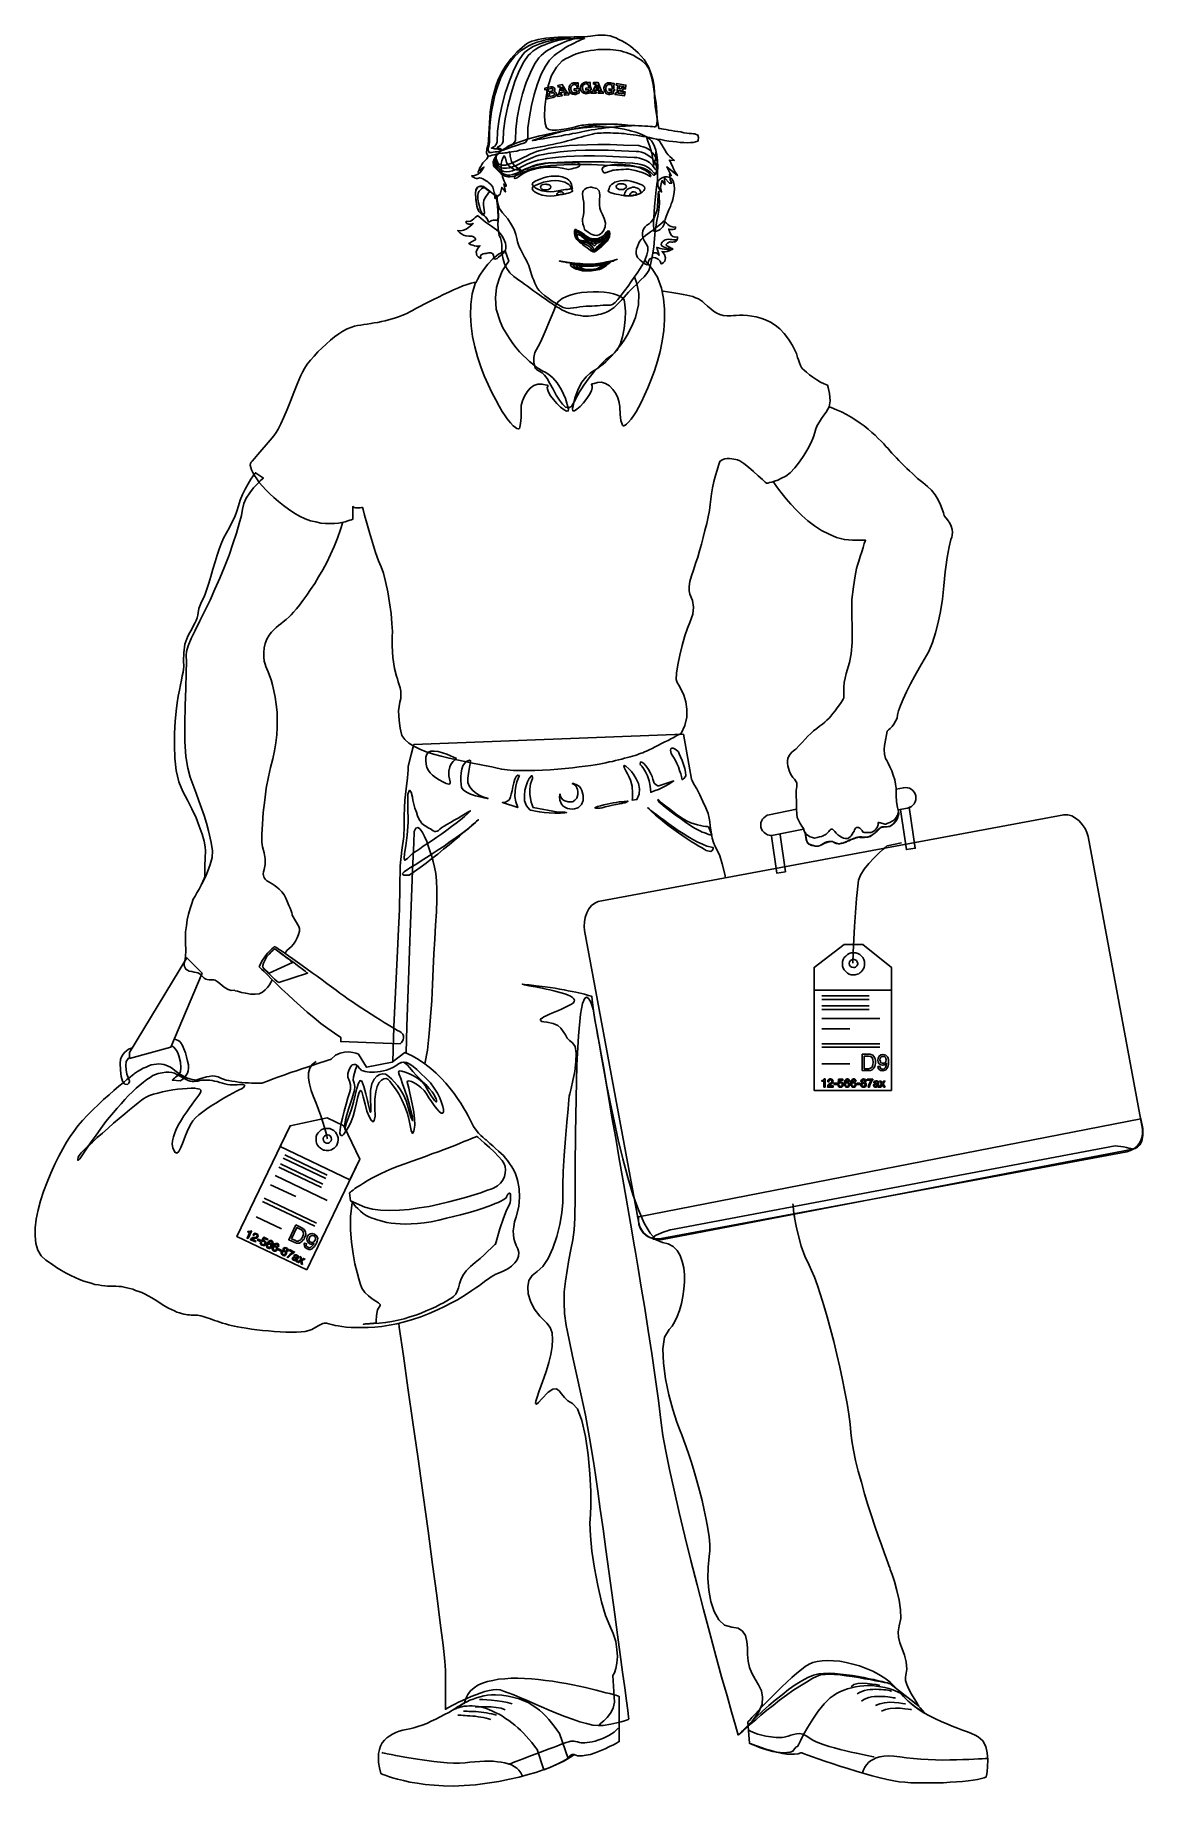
# Model space of a CAD drawing. Extents: x 141.92 to 143.05, y 60.08 to 61.86.
import ezdxf

# ---------------------------------------------------------------- set-up
doc = ezdxf.new("R2010")
doc.units = 0
doc.layers.get('0').update_dxf_attribs({"linetype": 'CONTINUOUS'})

msp = doc.modelspace()

# ---------------------------------------------------------------- linework, layer by layer
at = {"linetype": 'CONTINUOUS'}
for points in [[(142.3812, 61.7371), (142.3814, 61.7374), (142.3823, 61.7376), (142.3838, 61.738), (142.3854, 61.7386), (142.3875, 61.739), (142.3898, 61.7397), (142.3924, 61.7401), (142.3951, 61.7405), (142.3966, 61.7407), (142.3982, 61.7409), (142.4003, 61.7411), (142.4024, 61.7416), (142.405, 61.742), (142.4075, 61.7424), (142.4104, 61.7428), (142.4134, 61.7435), (142.4165, 61.7439), (142.4199, 61.7445), (142.4233, 61.7451), (142.427, 61.7458), (142.4308, 61.7464), (142.4346, 61.7472), (142.4386, 61.7479), (142.4428, 61.7487), (142.447, 61.7495), (142.451, 61.7504), (142.4548, 61.7512), (142.4588, 61.7523), (142.4623, 61.7531), (142.4661, 61.7542), (142.4695, 61.7552), (142.4728, 61.7561), (142.4762, 61.7569), (142.4791, 61.758), (142.4821, 61.7586), (142.485, 61.7594), (142.4876, 61.7601), (142.4901, 61.7605), (142.4924, 61.7609), (142.4945, 61.7611), (142.4966, 61.7611), (142.4987, 61.7613), (142.501, 61.7613), (142.5035, 61.7613), (142.506, 61.7613), (142.5088, 61.7611), (142.5115, 61.7611), (142.5142, 61.7609), (142.5172, 61.7607), (142.5201, 61.7605), (142.5231, 61.7601), (142.5262, 61.7598), (142.5292, 61.7594), (142.5323, 61.7588), (142.5357, 61.7584), (142.5388, 61.7577), (142.5422, 61.7571), (142.5458, 61.7565), (142.5495, 61.7556), (142.5533, 61.755), (142.5573, 61.7544), (142.5613, 61.7535), (142.5655, 61.7529), (142.5695, 61.7525), (142.5733, 61.7521), (142.5771, 61.7516), (142.5808, 61.7514), (142.5842, 61.7512), (142.5874, 61.7514), (142.5903, 61.7516), (142.5928, 61.7521), (142.5951, 61.7527), (142.5953, 61.754), (142.5958, 61.7565), (142.5949, 61.759), (142.592, 61.7603), (142.5905, 61.7603), (142.5886, 61.7605), (142.5863, 61.7607), (142.5838, 61.7611), (142.5808, 61.7615), (142.5777, 61.7622), (142.5745, 61.7626), (142.5714, 61.7632), (142.5682, 61.7636), (142.5653, 61.764), (142.5626, 61.7647), (142.56, 61.7651), (142.5581, 61.7655), (142.5565, 61.7657), (142.5556, 61.7659), (142.5552, 61.7659), (142.5546, 61.7695), (142.5531, 61.7779), (142.5516, 61.7884), (142.551, 61.7979), (142.551, 61.8025), (142.5506, 61.8082), (142.5495, 61.8147), (142.5476, 61.8216), (142.5447, 61.8288), (142.5403, 61.8361), (142.5342, 61.8431), (142.5264, 61.8496), (142.5222, 61.8525), (142.5182, 61.8548), (142.5146, 61.8567), (142.5115, 61.8582), (142.5083, 61.8594), (142.5056, 61.8603), (142.5029, 61.8607), (142.5004, 61.8611), (142.4978, 61.8611), (142.4953, 61.8611), (142.493, 61.8609), (142.4905, 61.8605), (142.488, 61.8603), (142.4855, 61.8599), (142.4825, 61.8596), (142.4796, 61.8594), (142.4764, 61.8592), (142.4728, 61.8592), (142.4691, 61.8592), (142.4651, 61.859), (142.4609, 61.859), (142.4567, 61.8588), (142.4525, 61.8588), (142.4483, 61.8586), (142.4441, 61.8582), (142.4401, 61.8578), (142.4361, 61.8573), (142.4323, 61.8565), (142.4289, 61.8557), (142.4258, 61.8548), (142.4228, 61.8536), (142.4205, 61.8521), (142.4182, 61.8504), (142.4159, 61.8483), (142.4132, 61.846), (142.4104, 61.8435), (142.4075, 61.8403), (142.4048, 61.837), (142.4018, 61.8332), (142.3991, 61.8292), (142.3964, 61.8248), (142.3936, 61.8199), (142.3913, 61.8147), (142.3892, 61.809), (142.3873, 61.8029), (142.3856, 61.7966), (142.3844, 61.7897), (142.3835, 61.7823), (142.3812, 61.7487), (142.3806, 61.7477), (142.3798, 61.7449), (142.3796, 61.7411), (142.3812, 61.7371)], [(142.4438, 61.8353), (142.4396, 61.8292), (142.4354, 61.8212), (142.4317, 61.8113), (142.4281, 61.8006), (142.4254, 61.7893), (142.4233, 61.7777), (142.4218, 61.7666), (142.4216, 61.7561), (142.4214, 61.7552), (142.4207, 61.7535), (142.4193, 61.7516), (142.4167, 61.7504), (142.4149, 61.75), (142.4121, 61.7491), (142.4092, 61.7481), (142.4058, 61.747), (142.4024, 61.7458), (142.3993, 61.7447), (142.3966, 61.7437), (142.3943, 61.743), (142.3924, 61.7424), (142.3903, 61.742), (142.3884, 61.7418), (142.3863, 61.7416), (142.3846, 61.7414), (142.3833, 61.7414), (142.3825, 61.7414), (142.3821, 61.7414), (142.3819, 61.742), (142.3814, 61.7437), (142.3814, 61.7458), (142.3821, 61.7479), (142.3823, 61.7491), (142.3825, 61.7521), (142.3825, 61.7563), (142.3827, 61.7615), (142.3831, 61.768), (142.3838, 61.7752), (142.3848, 61.783), (142.3863, 61.7912), (142.3882, 61.7996), (142.3907, 61.8082), (142.3938, 61.8166), (142.3978, 61.8248), (142.4027, 61.8323), (142.4083, 61.8393), (142.4151, 61.8454), (142.423, 61.8504), (142.4237, 61.8506), (142.4251, 61.8515), (142.4279, 61.8525), (142.4312, 61.8538), (142.4352, 61.855), (142.4401, 61.8561), (142.4453, 61.8569), (142.451, 61.8571), (142.4567, 61.8571), (142.4619, 61.8571), (142.467, 61.8573), (142.4712, 61.8575), (142.4745, 61.8575), (142.4773, 61.8578), (142.4789, 61.8578), (142.4796, 61.8578), (142.4794, 61.8575), (142.4785, 61.8573), (142.4773, 61.8569), (142.4756, 61.8561), (142.4737, 61.8552), (142.4714, 61.8542), (142.4689, 61.8529), (142.4661, 61.8515), (142.4632, 61.85), (142.4602, 61.8483), (142.4573, 61.8464), (142.4544, 61.8443), (142.4514, 61.8422), (142.4487, 61.8401), (142.4462, 61.8378), (142.4438, 61.8353)], [(142.4329, 61.8378), (142.4285, 61.8315), (142.4243, 61.8229), (142.4201, 61.8126), (142.4163, 61.801), (142.4132, 61.7888), (142.4109, 61.7766), (142.4094, 61.7649), (142.4092, 61.7544), (142.409, 61.7535), (142.4083, 61.7519), (142.4067, 61.75), (142.4041, 61.7487), (142.4029, 61.7483), (142.4016, 61.7477), (142.4006, 61.747), (142.3995, 61.7462), (142.3985, 61.7453), (142.3974, 61.7445), (142.3959, 61.7437), (142.3943, 61.743), (142.3924, 61.7424), (142.3903, 61.742), (142.3884, 61.7418), (142.3863, 61.7416), (142.3846, 61.7414), (142.3833, 61.7414), (142.3825, 61.7414), (142.3821, 61.7414), (142.3819, 61.742), (142.3814, 61.7437), (142.3814, 61.7458), (142.3821, 61.7479), (142.3823, 61.7491), (142.3825, 61.7521), (142.3825, 61.7563), (142.3827, 61.7615), (142.3831, 61.768), (142.3838, 61.7752), (142.3848, 61.783), (142.3863, 61.7912), (142.3882, 61.7996), (142.3907, 61.8082), (142.3938, 61.8166), (142.3978, 61.8248), (142.4027, 61.8323), (142.4083, 61.8393), (142.4151, 61.8454), (142.423, 61.8504), (142.4237, 61.8506), (142.4251, 61.8515), (142.4279, 61.8525), (142.4312, 61.8538), (142.4352, 61.855), (142.4401, 61.8561), (142.4453, 61.8569), (142.451, 61.8571), (142.4562, 61.8571), (142.4605, 61.8571), (142.4638, 61.8573), (142.4663, 61.8573), (142.468, 61.8573), (142.4691, 61.8575), (142.4697, 61.8575), (142.4699, 61.8575), (142.4697, 61.8575), (142.4689, 61.8573), (142.4674, 61.8569), (142.4657, 61.8563), (142.4636, 61.8557), (142.4613, 61.8548), (142.4586, 61.8538), (142.4556, 61.8525), (142.4527, 61.8512), (142.4495, 61.8498), (142.4466, 61.8481), (142.4434, 61.8464), (142.4405, 61.8445), (142.4378, 61.8424), (142.4352, 61.8401), (142.4329, 61.8378)], [(142.3821, 61.7414), (142.3819, 61.742), (142.3814, 61.7437), (142.3814, 61.7458), (142.3821, 61.7479), (142.3823, 61.7491), (142.3825, 61.7521), (142.3825, 61.7563), (142.3827, 61.7615), (142.3831, 61.768), (142.3838, 61.7752), (142.3848, 61.783), (142.3863, 61.7912), (142.3882, 61.7996), (142.3907, 61.8082), (142.3938, 61.8166), (142.3978, 61.8248), (142.4027, 61.8323), (142.4083, 61.8393), (142.4151, 61.8454), (142.423, 61.8504), (142.4237, 61.8506), (142.4251, 61.8515), (142.4279, 61.8525), (142.4312, 61.8538), (142.4352, 61.855), (142.4401, 61.8561), (142.4453, 61.8569), (142.451, 61.8571), (142.4556, 61.8571), (142.4581, 61.8571), (142.4592, 61.8571), (142.4588, 61.8571), (142.4579, 61.8571), (142.4565, 61.8571), (142.4554, 61.8571), (142.455, 61.8571), (142.4548, 61.8571), (142.4537, 61.8569), (142.4525, 61.8567), (142.4506, 61.8565), (142.4483, 61.8561), (142.4457, 61.8557), (142.443, 61.855), (142.4401, 61.8542), (142.4369, 61.8533), (142.4338, 61.8521), (142.4304, 61.8508), (142.4272, 61.8494), (142.4243, 61.8477), (142.4214, 61.8458), (142.4188, 61.8437), (142.4165, 61.8414), (142.4121, 61.8349), (142.4075, 61.8256), (142.4029, 61.8143), (142.3987, 61.8017), (142.3951, 61.7884), (142.3924, 61.7752), (142.3907, 61.763), (142.3903, 61.7521), (142.3901, 61.7512), (142.3894, 61.7495), (142.3877, 61.7474), (142.3852, 61.7462), (142.3846, 61.7458), (142.3856, 61.7456), (142.3877, 61.7451), (142.3901, 61.7449), (142.3926, 61.7445), (142.3945, 61.7441), (142.3951, 61.7435), (142.3943, 61.743), (142.3924, 61.7424), (142.3903, 61.742), (142.3884, 61.7418), (142.3863, 61.7416), (142.3846, 61.7414), (142.3833, 61.7414), (142.3825, 61.7414), (142.3821, 61.7414)], [(142.422, 61.8401), (142.4176, 61.8336), (142.413, 61.8246), (142.4085, 61.8136), (142.4046, 61.8014), (142.4012, 61.7884), (142.3985, 61.7756), (142.397, 61.7634), (142.3966, 61.7527), (142.3964, 61.7519), (142.3957, 61.7502), (142.394, 61.7483), (142.3915, 61.747), (142.3907, 61.7466), (142.3909, 61.7462), (142.3919, 61.7458), (142.3932, 61.7453), (142.3945, 61.7447), (142.3953, 61.7441), (142.3955, 61.7437), (142.3943, 61.743), (142.3924, 61.7424), (142.3903, 61.742), (142.3884, 61.7418), (142.3863, 61.7416), (142.3846, 61.7414), (142.3833, 61.7414), (142.3825, 61.7414), (142.3821, 61.7414), (142.3819, 61.742), (142.3814, 61.7437), (142.3814, 61.7458), (142.3821, 61.7479), (142.3823, 61.7491), (142.3825, 61.7521), (142.3825, 61.7563), (142.3827, 61.7615), (142.3831, 61.768), (142.3838, 61.7752), (142.3848, 61.783), (142.3863, 61.7912), (142.3882, 61.7996), (142.3907, 61.8082), (142.3938, 61.8166), (142.3978, 61.8248), (142.4027, 61.8323), (142.4083, 61.8393), (142.4151, 61.8454), (142.423, 61.8504), (142.4237, 61.8506), (142.4251, 61.8515), (142.4279, 61.8525), (142.4312, 61.8538), (142.4352, 61.855), (142.4401, 61.8561), (142.4453, 61.8569), (142.451, 61.8571), (142.4558, 61.8571), (142.459, 61.8571), (142.4607, 61.8571), (142.4613, 61.8571), (142.4613, 61.8571), (142.4609, 61.8571), (142.4602, 61.8571), (142.46, 61.8571), (142.4598, 61.8571), (142.4588, 61.8569), (142.4575, 61.8567), (142.4556, 61.8563), (142.4535, 61.8559), (142.451, 61.8552), (142.4483, 61.8544), (142.4453, 61.8536), (142.4422, 61.8525), (142.439, 61.8512), (142.4359, 61.85), (142.4327, 61.8483), (142.4298, 61.8466), (142.4268, 61.8447), (142.4243, 61.8424), (142.422, 61.8401)], [(142.5113, 61.8458), (142.514, 61.8454), (142.5165, 61.8449), (142.5193, 61.8441), (142.522, 61.8433), (142.5247, 61.8424), (142.5273, 61.8412), (142.5298, 61.8401), (142.5323, 61.8386), (142.5346, 61.8372), (142.5369, 61.8357), (142.539, 61.834), (142.5409, 61.8321), (142.5426, 61.8302), (142.5441, 61.8283), (142.5453, 61.8262), (142.5462, 61.8241), (142.5479, 61.8185), (142.5495, 61.8105), (142.551, 61.8012), (142.5525, 61.7916), (142.5533, 61.7825), (142.5537, 61.7748), (142.5533, 61.7695), (142.5518, 61.7676), (142.5514, 61.7676), (142.5504, 61.7676), (142.5487, 61.7678), (142.5466, 61.7678), (142.5441, 61.768), (142.5409, 61.7682), (142.5378, 61.7685), (142.5344, 61.7685), (142.5308, 61.7687), (142.5273, 61.7689), (142.5237, 61.7691), (142.5203, 61.7693), (142.5172, 61.7695), (142.5144, 61.7697), (142.5119, 61.7697), (142.51, 61.7699), (142.5081, 61.7701), (142.5062, 61.7701), (142.5039, 61.7703), (142.5014, 61.7703), (142.4989, 61.7703), (142.4964, 61.7703), (142.4936, 61.7703), (142.4909, 61.7701), (142.4884, 61.7701), (142.4857, 61.7699), (142.4833, 61.7697), (142.4808, 61.7695), (142.4787, 61.7693), (142.4768, 61.7691), (142.4752, 61.7689), (142.4737, 61.7685), (142.4703, 61.7676), (142.4661, 61.7666), (142.4611, 61.7655), (142.456, 61.7647), (142.451, 61.764), (142.4466, 61.764), (142.443, 61.7649), (142.4407, 61.7666), (142.4394, 61.7708), (142.4388, 61.7781), (142.4392, 61.7876), (142.4403, 61.7983), (142.4426, 61.8092), (142.4459, 61.8197), (142.4508, 61.8283), (142.4569, 61.8347), (142.4602, 61.8368), (142.4638, 61.8386), (142.4674, 61.8403), (142.471, 61.8418), (142.4747, 61.8428), (142.4783, 61.8439), (142.4821, 61.8447), (142.4857, 61.8454), (142.4894, 61.8458), (142.493, 61.8462), (142.4964, 61.8462), (142.4997, 61.8464), (142.5029, 61.8464), (142.5058, 61.8462), (142.5088, 61.846), (142.5113, 61.8458)], [(142.4409, 61.8056), (142.4392, 61.8052), (142.439, 61.8069), (142.4449, 61.8082), (142.4464, 61.8082), (142.4476, 61.808), (142.4485, 61.8071), (142.4491, 61.8061), (142.4491, 61.8054), (142.4491, 61.8048), (142.4489, 61.8042), (142.4485, 61.8038), (142.4493, 61.8035), (142.4499, 61.8029), (142.4506, 61.8023), (142.4508, 61.8014), (142.4508, 61.8002), (142.4504, 61.7991), (142.4493, 61.7981), (142.4476, 61.7975), (142.4415, 61.796), (142.4411, 61.7977), (142.4426, 61.7981), (142.4409, 61.8056)], [(142.4432, 61.8031), (142.4457, 61.8038), (142.4466, 61.804), (142.447, 61.8046), (142.4472, 61.805), (142.4472, 61.8056), (142.447, 61.8063), (142.4464, 61.8065), (142.4457, 61.8067), (142.4451, 61.8065), (142.4426, 61.8059), (142.4432, 61.8031)], [(142.4443, 61.7985), (142.4472, 61.7991), (142.4478, 61.7993), (142.4485, 61.7998), (142.4489, 61.8002), (142.4489, 61.801), (142.4487, 61.8017), (142.448, 61.8021), (142.447, 61.8023), (142.4453, 61.8021), (142.4436, 61.8017), (142.4443, 61.7985)], [(142.455, 61.8084), (142.4525, 61.8082), (142.4523, 61.8096), (142.4569, 61.8105), (142.4623, 61.8017), (142.4634, 61.8019), (142.4636, 61.8002), (142.459, 61.7996), (142.4588, 61.8012), (142.4605, 61.8014), (142.4594, 61.8031), (142.455, 61.8023), (142.4546, 61.8006), (142.4562, 61.8008), (142.4567, 61.7991), (142.452, 61.7985), (142.4516, 61.8002), (142.4529, 61.8002), (142.455, 61.8084)], [(142.4556, 61.8042), (142.4586, 61.8046), (142.4565, 61.8077), (142.4556, 61.8042)], [(142.4718, 61.8046), (142.4691, 61.8044), (142.4689, 61.8061), (142.4743, 61.8065), (142.4745, 61.805), (142.4737, 61.8048), (142.4739, 61.8019), (142.4739, 61.8019), (142.4728, 61.8014), (142.4718, 61.801), (142.4707, 61.8006), (142.4695, 61.8004), (142.4672, 61.8008), (142.4653, 61.8019), (142.4642, 61.8035), (142.4636, 61.8059), (142.4638, 61.8082), (142.4647, 61.8101), (142.4661, 61.8115), (142.4684, 61.8122), (142.4693, 61.8122), (142.4699, 61.8122), (142.4707, 61.812), (142.4714, 61.8115), (142.4714, 61.8124), (142.4731, 61.8122), (142.4731, 61.8115), (142.4731, 61.8111), (142.4731, 61.8105), (142.4731, 61.8101), (142.4731, 61.8096), (142.4733, 61.8092), (142.4733, 61.8088), (142.4735, 61.8082), (142.4718, 61.8077), (142.4716, 61.8088), (142.4712, 61.8096), (142.4703, 61.8103), (142.4695, 61.8105), (142.4686, 61.8105), (142.4672, 61.8101), (142.4661, 61.809), (142.4655, 61.8077), (142.4655, 61.8061), (142.4659, 61.8044), (142.4665, 61.8031), (142.4678, 61.8023), (142.4695, 61.8021), (142.4701, 61.8023), (142.4707, 61.8025), (142.4714, 61.8027), (142.472, 61.8029), (142.4718, 61.8046)], [(142.4838, 61.8052), (142.4808, 61.8052), (142.4808, 61.8069), (142.4863, 61.8071), (142.4863, 61.8054), (142.4855, 61.8054), (142.4855, 61.8025), (142.4855, 61.8023), (142.4844, 61.8019), (142.4833, 61.8017), (142.4823, 61.8014), (142.4812, 61.8012), (142.4789, 61.8017), (142.477, 61.8029), (142.4758, 61.8046), (142.4754, 61.8069), (142.4758, 61.8092), (142.4768, 61.8111), (142.4785, 61.8124), (142.4806, 61.813), (142.4815, 61.813), (142.4821, 61.8128), (142.4829, 61.8126), (142.4836, 61.8122), (142.4838, 61.8128), (142.4855, 61.8126), (142.4852, 61.8122), (142.4852, 61.8115), (142.4852, 61.8111), (142.4852, 61.8107), (142.4852, 61.8103), (142.4852, 61.8096), (142.4855, 61.8092), (142.4857, 61.8086), (142.4838, 61.8082), (142.4836, 61.8092), (142.4831, 61.8103), (142.4825, 61.8109), (142.4817, 61.8113), (142.4808, 61.8113), (142.4794, 61.8109), (142.4781, 61.8101), (142.4775, 61.8088), (142.4773, 61.8071), (142.4777, 61.8054), (142.4783, 61.8042), (142.4794, 61.8033), (142.481, 61.8029), (142.4819, 61.8029), (142.4825, 61.8031), (142.4831, 61.8033), (142.4838, 61.8035), (142.4838, 61.8052)], [(142.4913, 61.8111), (142.4888, 61.8111), (142.4888, 61.8128), (142.4936, 61.8126), (142.4972, 61.8031), (142.4985, 61.8031), (142.4985, 61.8014), (142.4936, 61.8017), (142.4936, 61.8031), (142.4955, 61.8031), (142.4947, 61.8048), (142.4903, 61.805), (142.4897, 61.8033), (142.4913, 61.8033), (142.4913, 61.8017), (142.4865, 61.8017), (142.4867, 61.8033), (142.4878, 61.8033), (142.4913, 61.8111)], [(142.4911, 61.8067), (142.4941, 61.8065), (142.4926, 61.8101), (142.4911, 61.8067)], [(142.5073, 61.8044), (142.5046, 61.8046), (142.5046, 61.8063), (142.51, 61.8059), (142.51, 61.8042), (142.509, 61.8042), (142.5088, 61.8014), (142.5088, 61.8012), (142.5077, 61.801), (142.5067, 61.8008), (142.5054, 61.8006), (142.5044, 61.8006), (142.502, 61.8012), (142.5006, 61.8027), (142.4995, 61.8048), (142.4993, 61.8071), (142.4999, 61.8092), (142.501, 61.8111), (142.5029, 61.8122), (142.5052, 61.8124), (142.506, 61.8124), (142.5067, 61.8122), (142.5073, 61.8117), (142.5079, 61.8113), (142.5081, 61.812), (142.5098, 61.8115), (142.5096, 61.8109), (142.5096, 61.8105), (142.5094, 61.8101), (142.5094, 61.8096), (142.5094, 61.8092), (142.5094, 61.8086), (142.5094, 61.8082), (142.5096, 61.8075), (142.5077, 61.8073), (142.5077, 61.8084), (142.5075, 61.8094), (142.5069, 61.8103), (142.506, 61.8105), (142.5052, 61.8107), (142.5037, 61.8105), (142.5025, 61.8098), (142.5016, 61.8086), (142.5012, 61.8069), (142.5012, 61.8052), (142.5018, 61.8038), (142.5029, 61.8027), (142.5044, 61.8023), (142.5052, 61.8023), (142.5058, 61.8025), (142.5065, 61.8025), (142.5071, 61.8027), (142.5073, 61.8044)], [(142.5182, 61.8029), (142.5165, 61.8033), (142.5168, 61.8046), (142.5146, 61.8048), (142.514, 61.8017), (142.5189, 61.801), (142.5193, 61.8033), (142.521, 61.8031), (142.5203, 61.7991), (142.5107, 61.8004), (142.5109, 61.8021), (142.5123, 61.8019), (142.5134, 61.8096), (142.5119, 61.8098), (142.5121, 61.8115), (142.5218, 61.8101), (142.5214, 61.8061), (142.5197, 61.8063), (142.5197, 61.8086), (142.5151, 61.8094), (142.5149, 61.8065), (142.517, 61.8063), (142.5172, 61.8075), (142.5189, 61.8073), (142.5182, 61.8029)], [(142.3869, 61.7277), (142.3871, 61.7275), (142.3875, 61.7268), (142.3884, 61.7258), (142.3894, 61.7245), (142.3907, 61.7231), (142.3924, 61.7214), (142.3943, 61.7199), (142.3964, 61.7182), (142.3987, 61.717), (142.4012, 61.7166), (142.4037, 61.7163), (142.4062, 61.7168), (142.4092, 61.7176), (142.4121, 61.7187), (142.4151, 61.7201), (142.4184, 61.7216), (142.4203, 61.7224), (142.4222, 61.7233), (142.4245, 61.7243), (142.4275, 61.7252), (142.4308, 61.7258), (142.4346, 61.7266), (142.4392, 61.7273), (142.4447, 61.7279), (142.451, 61.7283), (142.4584, 61.7287), (142.4665, 61.7289), (142.476, 61.7289), (142.4867, 61.7289), (142.4989, 61.7285), (142.5123, 61.7281), (142.5273, 61.7273), (142.5279, 61.7273), (142.5298, 61.7271), (142.5325, 61.7268), (142.5359, 61.7262), (142.5397, 61.7252), (142.5432, 61.7235), (142.5468, 61.7212), (142.5497, 61.7182), (142.5506, 61.7182), (142.5523, 61.7195), (142.5537, 61.7239), (142.5539, 61.7332), (142.5533, 61.7388), (142.5523, 61.7435), (142.551, 61.7474), (142.5495, 61.7506), (142.5479, 61.7531), (142.5462, 61.755), (142.5445, 61.7563), (142.5428, 61.7573), (142.5392, 61.759), (142.5357, 61.7605), (142.5319, 61.7619), (142.5279, 61.763), (142.5239, 61.764), (142.5199, 61.7651), (142.5157, 61.7657), (142.5115, 61.7664), (142.5073, 61.767), (142.5031, 61.7672), (142.4987, 61.7674), (142.4945, 61.7674), (142.4903, 61.7674), (142.4863, 61.7672), (142.4821, 61.7668), (142.4781, 61.7664), (142.4703, 61.7653), (142.4626, 61.764), (142.455, 61.7628), (142.4478, 61.7613), (142.4407, 61.7598), (142.434, 61.7582), (142.4275, 61.7565), (142.4214, 61.7548), (142.4157, 61.7529), (142.4104, 61.7512), (142.4056, 61.7491), (142.4014, 61.7472), (142.3976, 61.7451), (142.3945, 61.743), (142.3922, 61.7409), (142.3903, 61.7388), (142.3894, 61.7378), (142.3877, 61.7353), (142.3865, 61.7317), (142.3869, 61.7277)], [(142.3875, 61.7283), (142.3871, 61.7321), (142.3882, 61.7355), (142.3896, 61.738), (142.3903, 61.7388), (142.3922, 61.7409), (142.3945, 61.743), (142.3976, 61.7451), (142.4014, 61.7472), (142.4056, 61.7491), (142.4104, 61.7512), (142.4157, 61.7529), (142.4214, 61.7548), (142.4275, 61.7565), (142.434, 61.7582), (142.4407, 61.7598), (142.4478, 61.7613), (142.455, 61.7628), (142.4626, 61.764), (142.4703, 61.7653), (142.4781, 61.7664), (142.4821, 61.7668), (142.4863, 61.7672), (142.4903, 61.7674), (142.4945, 61.7674), (142.4987, 61.7674), (142.5031, 61.7672), (142.5073, 61.767), (142.5115, 61.7664), (142.5157, 61.7657), (142.5199, 61.7651), (142.5239, 61.764), (142.5279, 61.763), (142.5319, 61.7619), (142.5357, 61.7605), (142.5392, 61.759), (142.5428, 61.7573), (142.5445, 61.7563), (142.5462, 61.755), (142.5479, 61.7531), (142.5495, 61.7506), (142.551, 61.7474), (142.5523, 61.7435), (142.5533, 61.7388), (142.5539, 61.7332), (142.5539, 61.7243), (142.5527, 61.7205), (142.5512, 61.7201), (142.5504, 61.7203), (142.5476, 61.7237), (142.5443, 61.726), (142.5405, 61.7279), (142.5369, 61.7292), (142.5336, 61.7298), (142.5308, 61.7302), (142.5289, 61.7304), (142.5283, 61.7304), (142.5134, 61.731), (142.4997, 61.7317), (142.4878, 61.7319), (142.4768, 61.7319), (142.4674, 61.7319), (142.459, 61.7315), (142.4516, 61.731), (142.4453, 61.7306), (142.4399, 61.73), (142.4352, 61.7292), (142.4312, 61.7283), (142.4279, 61.7275), (142.4251, 61.7266), (142.4226, 61.7258), (142.4207, 61.7247), (142.4188, 61.7239), (142.4155, 61.7222), (142.4123, 61.721), (142.4094, 61.7197), (142.4064, 61.7189), (142.4035, 61.7182), (142.401, 61.7182), (142.3985, 61.7189), (142.3959, 61.7199), (142.394, 61.7214), (142.3922, 61.7226), (142.3907, 61.7241), (142.3896, 61.7254), (142.3888, 61.7266), (142.388, 61.7275), (142.3877, 61.7281), (142.3875, 61.7283)], [(142.3886, 61.7294), (142.388, 61.7332), (142.3886, 61.7361), (142.3896, 61.738), (142.3903, 61.7388), (142.3922, 61.7409), (142.3945, 61.743), (142.3976, 61.7451), (142.4014, 61.7472), (142.4056, 61.7491), (142.4104, 61.7512), (142.4157, 61.7529), (142.4214, 61.7548), (142.4275, 61.7565), (142.434, 61.7582), (142.4407, 61.7598), (142.4478, 61.7613), (142.455, 61.7628), (142.4626, 61.764), (142.4703, 61.7653), (142.4781, 61.7664), (142.4821, 61.7668), (142.4863, 61.7672), (142.4903, 61.7674), (142.4945, 61.7674), (142.4987, 61.7674), (142.5031, 61.7672), (142.5073, 61.767), (142.5115, 61.7664), (142.5157, 61.7657), (142.5199, 61.7651), (142.5239, 61.764), (142.5279, 61.763), (142.5319, 61.7619), (142.5357, 61.7605), (142.5392, 61.759), (142.5428, 61.7573), (142.5445, 61.7563), (142.5462, 61.755), (142.5479, 61.7531), (142.5495, 61.7506), (142.551, 61.7474), (142.5523, 61.7435), (142.5533, 61.7388), (142.5539, 61.7332), (142.5542, 61.725), (142.5531, 61.7226), (142.5521, 61.7235), (142.5514, 61.7243), (142.5489, 61.7281), (142.5458, 61.731), (142.5422, 61.7332), (142.5386, 61.7346), (142.5355, 61.7355), (142.5327, 61.7361), (142.5308, 61.7363), (142.5302, 61.7363), (142.5153, 61.7369), (142.5016, 61.7376), (142.4897, 61.7378), (142.4787, 61.7378), (142.4691, 61.7376), (142.4607, 61.7371), (142.4531, 61.7365), (142.4468, 61.7359), (142.4411, 61.735), (142.4363, 61.7342), (142.4323, 61.7334), (142.4287, 61.7325), (142.4258, 61.7315), (142.4235, 61.7304), (142.4214, 61.7296), (142.4195, 61.7287), (142.4161, 61.7271), (142.4128, 61.7254), (142.4094, 61.7239), (142.4062, 61.7226), (142.4031, 61.722), (142.4001, 61.7216), (142.3974, 61.7218), (142.3949, 61.7229), (142.3934, 61.7239), (142.3919, 61.725), (142.3909, 61.7262), (142.3901, 61.7271), (142.3894, 61.7281), (142.389, 61.7287), (142.3886, 61.7292), (142.3886, 61.7294)], [(142.3896, 61.7304), (142.3888, 61.734), (142.3892, 61.7365), (142.3898, 61.7382), (142.3903, 61.7388), (142.3922, 61.7409), (142.3945, 61.743), (142.3976, 61.7451), (142.4014, 61.7472), (142.4056, 61.7491), (142.4104, 61.7512), (142.4157, 61.7529), (142.4214, 61.7548), (142.4275, 61.7565), (142.434, 61.7582), (142.4407, 61.7598), (142.4478, 61.7613), (142.455, 61.7628), (142.4626, 61.764), (142.4703, 61.7653), (142.4781, 61.7664), (142.4821, 61.7668), (142.4863, 61.7672), (142.4903, 61.7674), (142.4945, 61.7674), (142.4987, 61.7674), (142.5031, 61.7672), (142.5073, 61.767), (142.5115, 61.7664), (142.5157, 61.7657), (142.5199, 61.7651), (142.5239, 61.764), (142.5279, 61.763), (142.5319, 61.7619), (142.5357, 61.7605), (142.5392, 61.759), (142.5428, 61.7573), (142.5445, 61.7563), (142.5462, 61.755), (142.5479, 61.7531), (142.5495, 61.7506), (142.551, 61.7474), (142.5523, 61.7435), (142.5533, 61.7388), (142.5539, 61.7332), (142.5542, 61.7256), (142.5537, 61.7245), (142.5529, 61.7268), (142.5525, 61.7283), (142.5504, 61.7327), (142.5474, 61.7361), (142.5441, 61.7386), (142.5407, 61.7405), (142.5376, 61.7416), (142.5348, 61.7422), (142.5329, 61.7424), (142.5323, 61.7424), (142.5172, 61.743), (142.5037, 61.7435), (142.4915, 61.7437), (142.4806, 61.7435), (142.4707, 61.7432), (142.4621, 61.7426), (142.4548, 61.742), (142.448, 61.7411), (142.4424, 61.7403), (142.4375, 61.7392), (142.4333, 61.7384), (142.4298, 61.7374), (142.4268, 61.7363), (142.4243, 61.7353), (142.4222, 61.7342), (142.4203, 61.7334), (142.417, 61.7317), (142.4134, 61.7298), (142.4098, 61.7281), (142.4062, 61.7268), (142.4029, 61.7258), (142.3997, 61.7252), (142.3968, 61.7252), (142.394, 61.726), (142.3919, 61.7275), (142.3907, 61.7289), (142.3898, 61.73), (142.3896, 61.7304)], [(142.3907, 61.7315), (142.3907, 61.7313), (142.3911, 61.7306), (142.3917, 61.7298), (142.393, 61.7289), (142.3957, 61.7283), (142.3991, 61.7285), (142.4024, 61.7294), (142.4062, 61.7308), (142.41, 61.7325), (142.4138, 61.7344), (142.4174, 61.7363), (142.4209, 61.738), (142.4228, 61.7388), (142.4249, 61.7399), (142.4275, 61.7409), (142.4306, 61.7422), (142.4342, 61.7432), (142.4386, 61.7445), (142.4436, 61.7456), (142.4495, 61.7466), (142.4562, 61.7474), (142.4638, 61.7483), (142.4724, 61.7487), (142.4823, 61.7491), (142.4932, 61.7493), (142.5056, 61.7493), (142.5193, 61.7489), (142.5342, 61.7483), (142.5348, 61.7483), (142.5367, 61.7479), (142.5392, 61.7472), (142.5424, 61.746), (142.5458, 61.7441), (142.5489, 61.7411), (142.5516, 61.7374), (142.5535, 61.7323), (142.5537, 61.7302), (142.5542, 61.7266), (142.5544, 61.726), (142.5539, 61.7332), (142.5533, 61.7388), (142.5523, 61.7435), (142.551, 61.7474), (142.5495, 61.7506), (142.5479, 61.7531), (142.5462, 61.755), (142.5445, 61.7563), (142.5428, 61.7573), (142.5392, 61.759), (142.5357, 61.7605), (142.5319, 61.7619), (142.5279, 61.763), (142.5239, 61.764), (142.5199, 61.7651), (142.5157, 61.7657), (142.5115, 61.7664), (142.5073, 61.767), (142.5031, 61.7672), (142.4987, 61.7674), (142.4945, 61.7674), (142.4903, 61.7674), (142.4863, 61.7672), (142.4821, 61.7668), (142.4781, 61.7664), (142.4703, 61.7653), (142.4626, 61.764), (142.455, 61.7628), (142.4478, 61.7613), (142.4407, 61.7598), (142.434, 61.7582), (142.4275, 61.7565), (142.4214, 61.7548), (142.4157, 61.7529), (142.4104, 61.7512), (142.4056, 61.7491), (142.4014, 61.7472), (142.3976, 61.7451), (142.3945, 61.743), (142.3922, 61.7409), (142.3903, 61.7388), (142.3901, 61.7384), (142.3896, 61.7371), (142.3896, 61.7348), (142.3907, 61.7315)], [(142.5273, 61.7685), (142.5268, 61.7685), (142.5258, 61.7689), (142.5237, 61.7691), (142.521, 61.7695), (142.5174, 61.7697), (142.5132, 61.7701), (142.5079, 61.7701), (142.502, 61.7699), (142.4953, 61.7695), (142.488, 61.7689), (142.4796, 61.7676), (142.4705, 61.7659), (142.4607, 61.7638), (142.4502, 61.7611), (142.4386, 61.7577), (142.4264, 61.7535), (142.4268, 61.7535), (142.4279, 61.7537), (142.4296, 61.754), (142.4317, 61.7544), (142.4344, 61.7548), (142.4373, 61.7552), (142.4407, 61.7558), (142.4443, 61.7565), (142.448, 61.7571), (142.452, 61.7577), (142.456, 61.7584), (142.4598, 61.7592), (142.4638, 61.7598), (142.4674, 61.7605), (142.4707, 61.7611), (142.4739, 61.7617), (142.4768, 61.7624), (142.48, 61.763), (142.4833, 61.7636), (142.4867, 61.7643), (142.4903, 61.7649), (142.4936, 61.7653), (142.4972, 61.7659), (142.501, 61.7664), (142.5046, 61.7668), (142.5079, 61.7672), (142.5115, 61.7676), (142.5149, 61.7678), (142.5182, 61.768), (142.5214, 61.7682), (142.5243, 61.7685), (142.5273, 61.7685)], [(142.5432, 61.7569), (142.543, 61.7561), (142.5441, 61.7529), (142.5462, 61.7474), (142.5483, 61.7407), (142.5493, 61.7346), (142.5497, 61.73), (142.5497, 61.7281), (142.5512, 61.7319), (142.5521, 61.7363), (142.5523, 61.7401), (142.5523, 61.7418), (142.5523, 61.7414), (142.5525, 61.7401), (142.5527, 61.7384), (142.5531, 61.7363), (142.5535, 61.7317), (142.5539, 61.7245), (142.5539, 61.7176), (142.5539, 61.7147), (142.5542, 61.7077), (142.5558, 61.7037), (142.5573, 61.7016), (142.5581, 61.701), (142.5571, 61.7056), (142.5575, 61.7094), (142.5584, 61.7117), (142.5588, 61.7126), (142.5615, 61.7086), (142.5611, 61.7155), (142.5661, 61.71), (142.5684, 61.71), (142.5668, 61.7138), (142.5661, 61.7191), (142.568, 61.7178), (142.5636, 61.7268), (142.5743, 61.7178), (142.5731, 61.7197), (142.5716, 61.722), (142.5703, 61.7247), (142.5691, 61.7273), (142.5678, 61.7298), (142.567, 61.7317), (142.5663, 61.7332), (142.5661, 61.7336), (142.571, 61.7332), (142.5708, 61.7334), (142.5703, 61.7338), (142.5689, 61.735), (142.5666, 61.7371), (142.5649, 61.7388), (142.5632, 61.7411), (142.5613, 61.7439), (142.5598, 61.7466), (142.5584, 61.7491), (142.5571, 61.7512), (142.5563, 61.7525), (142.556, 61.7531), (142.5558, 61.7533), (142.5554, 61.7535), (142.5544, 61.7542), (142.5533, 61.7548), (142.5527, 61.755), (142.5527, 61.755)], [(142.3814, 61.7371), (142.3814, 61.7371), (142.38, 61.7348), (142.3774, 61.7323), (142.376, 61.7308), (142.3747, 61.7289), (142.3737, 61.7271), (142.3726, 61.7254), (142.372, 61.7237), (142.3714, 61.7224), (142.3711, 61.7216), (142.3709, 61.7212), (142.3728, 61.7233), (142.3747, 61.725), (142.3764, 61.726), (142.377, 61.7264), (142.3753, 61.7235), (142.3735, 61.7212), (142.3714, 61.7195), (142.3693, 61.7184), (142.3674, 61.7178), (142.3659, 61.7176), (142.3648, 61.7174), (142.3644, 61.7174), (142.3646, 61.7172), (142.365, 61.7168), (142.3659, 61.7161), (142.3669, 61.7157), (142.368, 61.7151), (142.3693, 61.7147), (142.3703, 61.7147), (142.3714, 61.7151), (142.3726, 61.7153), (142.3741, 61.7151), (142.3758, 61.7145), (142.3777, 61.7134), (142.3793, 61.7124), (142.3808, 61.7115), (142.3817, 61.7107), (142.3821, 61.7105), (142.3842, 61.7084), (142.3859, 61.7058), (142.3869, 61.7033), (142.3875, 61.7006), (142.388, 61.6983), (142.3882, 61.6964), (142.3882, 61.6949), (142.3882, 61.6945), (142.3934, 61.6987), (142.3951, 61.7056), (142.3989, 61.701), (142.3972, 61.7092), (142.3993, 61.7069), (142.3995, 61.7069), (142.3995, 61.7075), (142.3991, 61.7092), (142.3976, 61.7121), (142.3959, 61.7166), (142.3951, 61.7218), (142.3947, 61.7264), (142.3947, 61.7302), (142.3951, 61.7329), (142.3961, 61.7355), (142.3972, 61.7374), (142.3976, 61.738), (142.3989, 61.7355), (142.4001, 61.731), (142.4024, 61.7277), (142.405, 61.7256), (142.4077, 61.7241), (142.4104, 61.7235), (142.4128, 61.7233), (142.4142, 61.7233), (142.4149, 61.7233), (142.4149, 61.7233), (142.4146, 61.7235), (142.4142, 61.7237), (142.4138, 61.7239), (142.413, 61.7245), (142.4117, 61.7254), (142.4102, 61.7264), (142.4083, 61.7277), (142.405, 61.7321), (142.4037, 61.7376), (142.4033, 61.7422), (142.4033, 61.7418)], [(142.4102, 61.7151), (142.4104, 61.7153), (142.4111, 61.7157), (142.4121, 61.7166), (142.4136, 61.7176), (142.4155, 61.7189), (142.4178, 61.7201), (142.4205, 61.7214), (142.4235, 61.7229), (142.427, 61.7239), (142.431, 61.725), (142.4354, 61.7258), (142.4401, 61.7262), (142.4453, 61.7264), (142.4508, 61.7262), (142.4569, 61.7254), (142.4632, 61.7241), (142.4636, 61.7241), (142.4649, 61.7243), (142.4665, 61.7247), (142.4686, 61.7252), (142.4707, 61.7258), (142.4726, 61.7264), (142.4741, 61.7273), (142.4749, 61.7283), (142.4747, 61.7289), (142.4743, 61.7298), (142.4737, 61.7304), (142.4735, 61.7306), (142.4714, 61.7313), (142.4712, 61.7313), (142.4707, 61.7313), (142.4701, 61.731), (142.4689, 61.731), (142.4672, 61.7308), (142.4651, 61.7308), (142.4623, 61.7308), (142.459, 61.7308), (142.4552, 61.7308), (142.4512, 61.7308), (142.447, 61.7308), (142.4428, 61.7306), (142.4388, 61.7304), (142.435, 61.7298), (142.4314, 61.7292), (142.4283, 61.7281), (142.4254, 61.7271), (142.4224, 61.7258), (142.4195, 61.7245), (142.4165, 61.7233), (142.414, 61.722), (142.4119, 61.7208), (142.4102, 61.7195), (142.4092, 61.7182), (142.4083, 61.7161), (142.4081, 61.7151), (142.4088, 61.7149), (142.4102, 61.7151)], [(142.4993, 61.7205), (142.4989, 61.7212), (142.4978, 61.7226), (142.4974, 61.7243), (142.4983, 61.726), (142.4993, 61.7266), (142.501, 61.7273), (142.5029, 61.7279), (142.5052, 61.7283), (142.5073, 61.7287), (142.5096, 61.7289), (142.5119, 61.7292), (142.5138, 61.7292), (142.5159, 61.7292), (142.5186, 61.7289), (142.5218, 61.7287), (142.5254, 61.7285), (142.5289, 61.7277), (142.5325, 61.7268), (142.5363, 61.7256), (142.5397, 61.7239), (142.5399, 61.7237), (142.5405, 61.7235), (142.5413, 61.7231), (142.5424, 61.7222), (142.5437, 61.7216), (142.5447, 61.7205), (142.5458, 61.7197), (142.5466, 61.7187), (142.5472, 61.7172), (142.5468, 61.7168), (142.5458, 61.7172), (142.5445, 61.718), (142.5432, 61.7187), (142.5411, 61.7197), (142.5382, 61.7208), (142.5348, 61.7218), (142.5313, 61.7229), (142.5277, 61.7237), (142.5245, 61.7243), (142.5216, 61.7243), (142.5191, 61.7241), (142.5165, 61.7239), (142.5142, 61.7237), (142.5121, 61.7237), (142.51, 61.7233), (142.5083, 61.7231), (142.5069, 61.7226), (142.5056, 61.7222), (142.5048, 61.7218), (142.5037, 61.7214), (142.5029, 61.7212), (142.502, 61.7208), (142.5012, 61.7208), (142.5006, 61.7205), (142.4999, 61.7205), (142.4993, 61.7205)], [(142.4275, 61.7109), (142.4279, 61.7111), (142.4293, 61.7119), (142.4317, 61.713), (142.4344, 61.714), (142.4378, 61.7153), (142.4415, 61.7163), (142.4455, 61.717), (142.4497, 61.7172), (142.4535, 61.717), (142.4569, 61.7163), (142.4596, 61.7155), (142.4617, 61.7145), (142.4636, 61.7132), (142.4649, 61.7117), (142.4657, 61.7103), (142.4661, 61.7088), (142.4672, 61.7044), (142.467, 61.7044), (142.4665, 61.7044), (142.4659, 61.7042), (142.4649, 61.7042), (142.4638, 61.704), (142.4626, 61.7037), (142.4613, 61.7037), (142.46, 61.7035), (142.4581, 61.7031), (142.4556, 61.7027), (142.4525, 61.7021), (142.4487, 61.7016), (142.4447, 61.7012), (142.4407, 61.7014), (142.4365, 61.7021), (142.4325, 61.7035), (142.4293, 61.7052), (142.4275, 61.7069), (142.4264, 61.7082), (142.4262, 61.7092), (142.4264, 61.7098), (142.4268, 61.7105), (142.4272, 61.7107), (142.4275, 61.7109)], [(142.4275, 61.7065), (142.4279, 61.7067), (142.4293, 61.7075), (142.4317, 61.7086), (142.4344, 61.7096), (142.4378, 61.7109), (142.4415, 61.7117), (142.4455, 61.7124), (142.4497, 61.7126), (142.4535, 61.7124), (142.4569, 61.7117), (142.4596, 61.7109), (142.4617, 61.7098), (142.4636, 61.7088), (142.4649, 61.7073), (142.4657, 61.7058), (142.4661, 61.7044), (142.4674, 61.7018), (142.4672, 61.7018), (142.4668, 61.7014), (142.4659, 61.701), (142.4651, 61.7006), (142.464, 61.7002), (142.4628, 61.6997), (142.4613, 61.6993), (142.46, 61.6991), (142.4581, 61.6987), (142.4556, 61.6983), (142.4525, 61.6976), (142.4487, 61.697), (142.4447, 61.6968), (142.4407, 61.697), (142.4365, 61.6976), (142.4325, 61.6991), (142.4293, 61.7008), (142.4275, 61.7023), (142.4264, 61.7035), (142.4262, 61.7046), (142.4264, 61.7054), (142.4268, 61.7061), (142.4272, 61.7063), (142.4275, 61.7065)], [(142.4275, 61.7065), (142.4279, 61.7067), (142.4293, 61.7075), (142.4317, 61.7086), (142.4344, 61.7096), (142.4378, 61.7109), (142.4415, 61.7117), (142.4455, 61.7124), (142.4497, 61.7126), (142.4535, 61.7124), (142.4569, 61.7117), (142.4596, 61.7109), (142.4617, 61.7098), (142.4636, 61.7088), (142.4649, 61.7073), (142.4657, 61.7058), (142.4661, 61.7044), (142.4674, 61.7018), (142.4672, 61.7018), (142.4668, 61.7014), (142.4659, 61.701), (142.4651, 61.7006), (142.464, 61.7002), (142.4628, 61.6997), (142.4613, 61.6993), (142.46, 61.6991), (142.4581, 61.6987), (142.4556, 61.6983), (142.4525, 61.6976), (142.4487, 61.697), (142.4447, 61.6968), (142.4407, 61.697), (142.4365, 61.6976), (142.4325, 61.6991), (142.4293, 61.7008), (142.4275, 61.7023), (142.4264, 61.7035), (142.4262, 61.7046), (142.4264, 61.7054), (142.4268, 61.7061), (142.4272, 61.7063), (142.4275, 61.7065)], [(142.5395, 61.7073), (142.539, 61.7075), (142.5378, 61.7082), (142.5359, 61.709), (142.5334, 61.71), (142.5302, 61.7111), (142.5268, 61.7119), (142.5233, 61.7126), (142.5195, 61.7126), (142.5159, 61.7124), (142.513, 61.7117), (142.5104, 61.7109), (142.5086, 61.7098), (142.5069, 61.7088), (142.5058, 61.7073), (142.505, 61.7058), (142.5046, 61.7044), (142.5035, 61.7018), (142.5037, 61.7018), (142.5041, 61.7014), (142.5048, 61.701), (142.5056, 61.7006), (142.5067, 61.7002), (142.5077, 61.6997), (142.509, 61.6993), (142.5102, 61.6991), (142.5119, 61.6987), (142.5142, 61.6983), (142.5172, 61.6976), (142.5205, 61.697), (142.5241, 61.6968), (142.5279, 61.697), (142.5317, 61.6976), (142.5352, 61.6991), (142.5382, 61.7008), (142.5399, 61.7025), (142.5407, 61.7037), (142.5409, 61.705), (142.5407, 61.7061), (142.5401, 61.7067), (142.5397, 61.7071), (142.5395, 61.7073)], [(142.5395, 61.7073), (142.539, 61.7075), (142.5378, 61.7082), (142.5359, 61.709), (142.5334, 61.71), (142.5302, 61.7111), (142.5268, 61.7119), (142.5233, 61.7126), (142.5195, 61.7126), (142.5159, 61.7124), (142.513, 61.7117), (142.5104, 61.7109), (142.5086, 61.7098), (142.5069, 61.7088), (142.5058, 61.7073), (142.505, 61.7058), (142.5046, 61.7044), (142.5035, 61.7018), (142.5037, 61.7018), (142.5041, 61.7014), (142.5048, 61.701), (142.5056, 61.7006), (142.5067, 61.7002), (142.5077, 61.6997), (142.509, 61.6993), (142.5102, 61.6991), (142.5119, 61.6987), (142.5142, 61.6983), (142.5172, 61.6976), (142.5205, 61.697), (142.5241, 61.6968), (142.5279, 61.697), (142.5317, 61.6976), (142.5352, 61.6991), (142.5382, 61.7008), (142.5399, 61.7025), (142.5407, 61.7037), (142.5409, 61.705), (142.5407, 61.7061), (142.5401, 61.7067), (142.5397, 61.7071), (142.5395, 61.7073)], [(142.517, 61.7035), (142.5191, 61.7037), (142.5207, 61.7044), (142.5218, 61.7052), (142.5222, 61.7065), (142.522, 61.7073), (142.5216, 61.7079), (142.5205, 61.7086), (142.5195, 61.709), (142.5189, 61.7092), (142.5182, 61.7092), (142.5176, 61.7094), (142.517, 61.7094), (142.5149, 61.7092), (142.5132, 61.7086), (142.5121, 61.7075), (142.5117, 61.7065), (142.5121, 61.7052), (142.5132, 61.7044), (142.5149, 61.7037), (142.517, 61.7035)], [(142.5535, 61.7109), (142.5537, 61.7113), (142.5546, 61.7121), (142.5556, 61.7134), (142.5573, 61.7147), (142.5592, 61.7157), (142.5613, 61.7166), (142.5638, 61.7166), (142.5666, 61.7159), (142.5689, 61.714), (142.5703, 61.7113), (142.571, 61.7079), (142.5712, 61.7042), (142.5708, 61.7004), (142.5703, 61.6966), (142.5695, 61.6934), (142.5689, 61.6911), (142.568, 61.689), (142.567, 61.6861), (142.5655, 61.6829), (142.5642, 61.6794), (142.5628, 61.676), (142.5617, 61.6728), (142.5609, 61.6701), (142.5607, 61.6682), (142.5602, 61.6668), (142.5594, 61.6653), (142.5579, 61.664), (142.5565, 61.6628), (142.5546, 61.6617), (142.5529, 61.6611), (142.5514, 61.6609), (142.5502, 61.6609), (142.5497, 61.6691), (142.551, 61.6863), (142.5527, 61.7031), (142.5535, 61.7109)], [(142.389, 61.697), (142.3886, 61.6974), (142.3873, 61.6983), (142.3854, 61.6997), (142.3835, 61.7014), (142.3812, 61.7031), (142.3793, 61.7046), (142.3777, 61.7058), (142.3766, 61.7065), (142.3758, 61.7067), (142.3747, 61.7069), (142.3732, 61.7069), (142.372, 61.7067), (142.3705, 61.7058), (142.3695, 61.7046), (142.3686, 61.7027), (142.3684, 61.7), (142.3688, 61.6932), (142.3699, 61.6865), (142.3718, 61.681), (142.3745, 61.6785), (142.3762, 61.6779), (142.3777, 61.6768), (142.3787, 61.6756), (142.3798, 61.6741), (142.3806, 61.6726), (142.3812, 61.6716), (142.3814, 61.6707), (142.3817, 61.6703), (142.3819, 61.6705), (142.3827, 61.6707), (142.3838, 61.6714), (142.385, 61.6718), (142.3865, 61.6722), (142.388, 61.6724), (142.3892, 61.6724), (142.3903, 61.672), (142.3905, 61.6722), (142.3911, 61.6731), (142.3915, 61.6745), (142.3917, 61.6773), (142.3915, 61.6821), (142.3911, 61.6886), (142.3901, 61.6943), (142.389, 61.697)], [(142.3877, 61.6979), (142.3873, 61.6981), (142.3865, 61.6989), (142.385, 61.7), (142.3833, 61.7014), (142.3814, 61.7027), (142.3796, 61.7042), (142.3779, 61.7052), (142.3766, 61.7061), (142.3756, 61.7065), (142.3741, 61.7067), (142.3728, 61.7067), (142.3716, 61.7061), (142.3703, 61.7052), (142.3693, 61.704), (142.3686, 61.7021), (142.3684, 61.7), (142.3686, 61.6947), (142.3693, 61.6897), (142.3701, 61.6852), (142.3714, 61.6819), (142.3716, 61.6815), (142.3724, 61.6804), (142.3737, 61.6791), (142.3749, 61.6781), (142.3758, 61.6777), (142.3766, 61.6773), (142.3774, 61.6766), (142.3783, 61.676), (142.3791, 61.6749), (142.38, 61.6739), (142.3808, 61.6724), (142.3817, 61.6707)], [(142.3829, 61.701), (142.3825, 61.7008), (142.3817, 61.7), (142.3806, 61.6985), (142.3793, 61.6968), (142.3781, 61.6949), (142.377, 61.6926), (142.3766, 61.6901), (142.3766, 61.6876), (142.3772, 61.6829), (142.3774, 61.6796), (142.3768, 61.6781), (142.3753, 61.6789), (142.3743, 61.6806), (142.3732, 61.6834), (142.3724, 61.6865), (142.3716, 61.6901), (142.3709, 61.6939), (142.3707, 61.6972), (142.3711, 61.7), (142.3722, 61.7018), (142.3745, 61.7042), (142.376, 61.7052), (142.377, 61.7054), (142.3783, 61.7048), (142.3798, 61.7037), (142.3812, 61.7025), (142.3825, 61.7014), (142.3829, 61.701)], [(142.389, 61.6724), (142.3894, 61.6722), (142.3903, 61.672), (142.3911, 61.6731), (142.3915, 61.676), (142.3913, 61.6813), (142.3909, 61.6873), (142.3903, 61.6928), (142.3894, 61.6966)], [(142.5552, 61.7018), (142.5556, 61.6964), (142.5558, 61.6894), (142.5554, 61.6823), (142.5544, 61.6764), (142.5533, 61.6718), (142.5525, 61.6672), (142.5516, 61.6613), (142.551, 61.6535), (142.5502, 61.6447), (142.5489, 61.6369), (142.5474, 61.63), (142.5462, 61.6239), (142.5451, 61.6209), (142.543, 61.618), (142.5403, 61.6146), (142.5369, 61.6113), (142.5331, 61.6073), (142.5289, 61.6031), (142.5245, 61.5987), (142.5199, 61.5936), (142.5176, 61.5911), (142.5155, 61.5888), (142.5134, 61.5869), (142.5115, 61.585), (142.5096, 61.5833), (142.5077, 61.5819), (142.5058, 61.5806), (142.5039, 61.5796), (142.502, 61.5785), (142.5002, 61.5777), (142.4981, 61.577), (142.496, 61.5764), (142.4939, 61.576), (142.4915, 61.5754), (142.489, 61.5751), (142.4863, 61.5747), (142.4836, 61.5745), (142.4808, 61.5745), (142.4781, 61.5745), (142.4754, 61.5749), (142.4728, 61.5754), (142.4703, 61.5758), (142.4678, 61.5764), (142.4655, 61.5772), (142.4632, 61.5779), (142.4609, 61.5787), (142.4588, 61.5798), (142.4569, 61.5806), (142.455, 61.5817), (142.4533, 61.5827), (142.4516, 61.5835), (142.4502, 61.5846), (142.4487, 61.5856), (142.4468, 61.5869), (142.4445, 61.5884), (142.4422, 61.5901), (142.4394, 61.5919), (142.4367, 61.5938), (142.4338, 61.5959), (142.4306, 61.5982), (142.4275, 61.6003), (142.4243, 61.6027), (142.4214, 61.6048), (142.4182, 61.6071), (142.4153, 61.6092), (142.4125, 61.6111), (142.4098, 61.6132), (142.4075, 61.6149), (142.4035, 61.6186), (142.4003, 61.623), (142.398, 61.6277), (142.3966, 61.6325), (142.3957, 61.6371), (142.3953, 61.6413), (142.3951, 61.6449), (142.3951, 61.6476), (142.3947, 61.6516), (142.3938, 61.6544), (142.393, 61.656), (142.3926, 61.6567), (142.3922, 61.6588), (142.3915, 61.6634), (142.3911, 61.6684), (142.3915, 61.6716), (142.3917, 61.676), (142.3911, 61.684), (142.3901, 61.692), (142.3894, 61.6962), (142.3894, 61.6972), (142.3896, 61.6976), (142.3901, 61.6974), (142.3903, 61.6966), (142.3905, 61.6934), (142.3911, 61.6892), (142.3926, 61.6846), (142.3959, 61.6798), (142.4012, 61.6735), (142.405, 61.6676), (142.4077, 61.6626), (142.4094, 61.6577), (142.4104, 61.6537), (142.4113, 61.6502), (142.4121, 61.647), (142.4132, 61.6445), (142.4142, 61.6426), (142.4155, 61.6401), (142.417, 61.6373), (142.4184, 61.6346), (142.4199, 61.6317), (142.4214, 61.6287), (142.4226, 61.626), (142.4235, 61.6235), (142.4245, 61.6203), (142.4256, 61.617), (142.4266, 61.6138), (142.4279, 61.6109), (142.4289, 61.6079), (142.4302, 61.6052), (142.4317, 61.6027), (142.4333, 61.6006), (142.4357, 61.5982), (142.4386, 61.5955), (142.4424, 61.5926), (142.4466, 61.5898), (142.4506, 61.5871), (142.4546, 61.5848), (142.4579, 61.5833), (142.4605, 61.5825), (142.4628, 61.5823), (142.4653, 61.5825), (142.4684, 61.5827), (142.4716, 61.5833), (142.4747, 61.5838), (142.4781, 61.5842), (142.4812, 61.5844), (142.4842, 61.5846), (142.4869, 61.5846), (142.4899, 61.5848), (142.4928, 61.585), (142.4955, 61.5852), (142.4985, 61.5854), (142.501, 61.5854), (142.5035, 61.5854), (142.5056, 61.5854), (142.5079, 61.5861), (142.5107, 61.5882), (142.5136, 61.5915), (142.517, 61.5957), (142.5203, 61.6001), (142.5239, 61.605), (142.5271, 61.6098), (142.5302, 61.614), (142.5331, 61.6182), (142.5363, 61.6228), (142.539, 61.6275), (142.5413, 61.6323), (142.5432, 61.6369), (142.5441, 61.6411), (142.5439, 61.6449), (142.5424, 61.6481), (142.5405, 61.651), (142.5392, 61.6537), (142.5386, 61.6565), (142.5386, 61.659), (142.539, 61.6615), (142.5399, 61.6636), (142.5413, 61.6655), (142.5432, 61.667), (142.5453, 61.6684), (142.5472, 61.6703), (142.5489, 61.6724), (142.5506, 61.6747), (142.5516, 61.6773), (142.5527, 61.68), (142.5535, 61.6829), (142.5539, 61.6863), (142.5544, 61.692), (142.5546, 61.6976), (142.555, 61.7016), (142.5552, 61.7018)], [(142.4399, 61.7031), (142.442, 61.7033), (142.4436, 61.704), (142.4447, 61.7048), (142.4451, 61.7061), (142.4449, 61.7069), (142.4445, 61.7075), (142.4434, 61.7082), (142.4424, 61.7086), (142.4417, 61.7088), (142.4411, 61.7088), (142.4405, 61.709), (142.4399, 61.709), (142.4378, 61.7088), (142.4361, 61.7082), (142.435, 61.7071), (142.4346, 61.7061), (142.435, 61.7048), (142.4361, 61.704), (142.4378, 61.7033), (142.4399, 61.7031)], [(142.4514, 61.6981), (142.4514, 61.6985), (142.4518, 61.6993), (142.4527, 61.7004), (142.4541, 61.701), (142.4556, 61.7012), (142.4569, 61.701), (142.4579, 61.7002), (142.4586, 61.6989), (142.4584, 61.6989), (142.4581, 61.6987), (142.4575, 61.6987), (142.4567, 61.6985), (142.4556, 61.6983), (142.4546, 61.6983), (142.4531, 61.6981), (142.4514, 61.6981)], [(142.4865, 61.7058), (142.4876, 61.7056), (142.489, 61.7054), (142.4905, 61.705), (142.492, 61.7044), (142.4932, 61.7035), (142.4943, 61.7021), (142.4949, 61.7002), (142.4951, 61.6976), (142.4949, 61.6924), (142.4947, 61.688), (142.4951, 61.6844), (142.4962, 61.6815), (142.4978, 61.6781), (142.4995, 61.6739), (142.5008, 61.6695), (142.5004, 61.6655), (142.4987, 61.6615), (142.4968, 61.659), (142.4945, 61.6573), (142.492, 61.6567), (142.4892, 61.6571), (142.4863, 61.6581), (142.4831, 61.66), (142.48, 61.6623), (142.4796, 61.6632), (142.4787, 61.6657), (142.4779, 61.6686), (142.4775, 61.672), (142.4775, 61.6739), (142.4777, 61.6747), (142.4781, 61.676), (142.4787, 61.6796), (142.4789, 61.685), (142.4787, 61.6903), (142.4779, 61.6953), (142.4775, 61.6993), (142.4777, 61.701), (142.4783, 61.7023), (142.4796, 61.7035), (142.4808, 61.7046), (142.4823, 61.7052), (142.484, 61.7056), (142.4852, 61.7058), (142.4865, 61.7058)], [(142.5201, 61.6979), (142.5201, 61.6981), (142.5203, 61.6989), (142.5205, 61.7), (142.5212, 61.701), (142.522, 61.7025), (142.5231, 61.7035), (142.5247, 61.7046), (142.5266, 61.7054), (142.5285, 61.7058), (142.5304, 61.7058), (142.5321, 61.7054), (142.5336, 61.705), (142.5348, 61.7042), (142.5359, 61.7031), (142.5367, 61.7016), (142.5373, 61.7), (142.5369, 61.6997), (142.5357, 61.6991), (142.5336, 61.6985), (142.5313, 61.6979), (142.5285, 61.6972), (142.5256, 61.697), (142.5228, 61.697), (142.5201, 61.6979)], [(142.5256, 61.6979), (142.5258, 61.6983), (142.5262, 61.6991), (142.5271, 61.7002), (142.5285, 61.701), (142.53, 61.7012), (142.5315, 61.7008), (142.5323, 61.7), (142.5329, 61.6987), (142.5327, 61.6987), (142.5323, 61.6985), (142.5315, 61.6981), (142.5304, 61.6979), (142.5292, 61.6976), (142.5279, 61.6974), (142.5268, 61.6974), (142.5256, 61.6979)], [(142.3705, 61.6773), (142.3703, 61.6768), (142.3695, 61.676), (142.3682, 61.6749), (142.3667, 61.6737), (142.365, 61.6724), (142.3632, 61.6714), (142.3611, 61.671), (142.359, 61.6712), (142.3587, 61.6707), (142.3587, 61.6699), (142.3596, 61.6689), (142.3615, 61.6682), (142.3638, 61.6682), (142.365, 61.6684), (142.3657, 61.6689), (142.3659, 61.6691), (142.3655, 61.6686), (142.3646, 61.6676), (142.3629, 61.6661), (142.3611, 61.6647), (142.3587, 61.6632), (142.356, 61.6619), (142.3533, 61.6615), (142.3503, 61.6617), (142.3505, 61.6615), (142.3512, 61.6607), (142.3524, 61.6594), (142.3541, 61.6584), (142.356, 61.6571), (142.3585, 61.6563), (142.3615, 61.6558), (142.3648, 61.656), (142.3657, 61.6556), (142.3672, 61.6546), (142.3684, 61.6533), (142.3684, 61.6523), (142.3678, 61.6518), (142.3667, 61.6514), (142.3657, 61.6508), (142.3644, 61.6502), (142.3634, 61.6495), (142.3623, 61.6489), (142.3617, 61.6487), (142.3615, 61.6485), (142.3617, 61.6483), (142.3627, 61.6478), (142.364, 61.6472), (142.3655, 61.6468), (142.3674, 61.6462), (142.3693, 61.6457), (142.3711, 61.6457), (142.373, 61.6462), (142.3722, 61.6453), (142.3705, 61.643), (142.369, 61.6399), (142.3697, 61.6363), (142.3701, 61.6359), (142.3711, 61.6348), (142.3726, 61.6338), (142.3739, 61.6333), (142.3737, 61.634), (142.3735, 61.6354), (142.3741, 61.6369), (142.3762, 61.638), (142.3777, 61.6382), (142.3791, 61.6384), (142.3804, 61.6386), (142.3817, 61.6388), (142.3829, 61.6388), (142.384, 61.6388), (142.3848, 61.6386), (142.3856, 61.6384), (142.3867, 61.6365), (142.3871, 61.634), (142.388, 61.6325), (142.3903, 61.6333), (142.3919, 61.6346), (142.3936, 61.6359), (142.3953, 61.6371), (142.3968, 61.6386), (142.398, 61.6401), (142.3989, 61.6417), (142.3993, 61.6436), (142.3993, 61.6462), (142.3989, 61.6487), (142.398, 61.6512), (142.397, 61.6537), (142.3957, 61.656), (142.394, 61.6584), (142.3922, 61.6605), (142.3898, 61.6623), (142.3873, 61.6642), (142.3846, 61.6661), (142.3817, 61.6682), (142.3787, 61.6703), (142.3762, 61.6724), (142.3739, 61.6743), (142.3722, 61.6758), (142.3709, 61.6768), (142.3705, 61.6773)], [(142.4804, 61.6567), (142.4819, 61.6556), (142.4831, 61.6548), (142.4844, 61.6541), (142.4855, 61.6537), (142.4867, 61.6535), (142.488, 61.6533), (142.4892, 61.6533), (142.4905, 61.6533), (142.492, 61.6533), (142.4934, 61.6537), (142.4949, 61.6541), (142.4966, 61.6548), (142.4981, 61.6558), (142.4993, 61.6569), (142.5006, 61.6584), (142.5018, 61.66), (142.5035, 61.6615), (142.5048, 61.6611), (142.5054, 61.6588), (142.505, 61.6556), (142.5039, 61.6531), (142.5025, 61.651), (142.5006, 61.6489), (142.4987, 61.647), (142.4968, 61.6451), (142.4947, 61.6436), (142.4928, 61.642), (142.4909, 61.6405), (142.4897, 61.6399), (142.4882, 61.6401), (142.4869, 61.6405), (142.4855, 61.6413), (142.4838, 61.6426), (142.4821, 61.6441), (142.4802, 61.6455), (142.4779, 61.6472), (142.476, 61.6487), (142.4743, 61.6499), (142.4728, 61.6514), (142.4718, 61.6527), (142.4707, 61.6541), (142.4701, 61.6554), (142.4695, 61.6569), (142.4693, 61.6584), (142.4693, 61.6609), (142.4697, 61.6626), (142.4707, 61.6628), (142.4726, 61.6615), (142.4728, 61.6615), (142.4733, 61.6613), (142.4741, 61.6609), (142.4752, 61.6605), (142.4764, 61.6596), (142.4777, 61.6588), (142.4791, 61.6579), (142.4804, 61.6567)], [(142.4802, 61.6556), (142.4817, 61.6546), (142.4829, 61.6535), (142.4842, 61.6529), (142.4855, 61.6525), (142.4865, 61.652), (142.4878, 61.652), (142.489, 61.6518), (142.4905, 61.6518), (142.492, 61.6518), (142.4934, 61.6523), (142.4951, 61.6527), (142.4968, 61.6533), (142.4983, 61.6544), (142.4999, 61.6554), (142.5012, 61.6569), (142.5025, 61.6586), (142.5035, 61.6596), (142.5044, 61.6592), (142.5044, 61.6575), (142.5037, 61.655), (142.5027, 61.6527), (142.5014, 61.6508), (142.4997, 61.6493), (142.4981, 61.6478), (142.4964, 61.6466), (142.4947, 61.6453), (142.4928, 61.6438), (142.4911, 61.642), (142.4901, 61.6411), (142.489, 61.6411), (142.488, 61.6417), (142.4867, 61.6428), (142.4855, 61.6443), (142.4838, 61.6457), (142.4817, 61.6472), (142.4789, 61.6485), (142.4768, 61.6495), (142.4752, 61.6506), (142.4737, 61.6516), (142.4726, 61.6527), (142.4718, 61.6537), (142.4712, 61.655), (142.4707, 61.6563), (142.4705, 61.6577), (142.4703, 61.6602), (142.4705, 61.6615), (142.4714, 61.6615), (142.4731, 61.6605), (142.4733, 61.6605), (142.4737, 61.6602), (142.4743, 61.6598), (142.4754, 61.6592), (142.4764, 61.6586), (142.4777, 61.6577), (142.4789, 61.6567), (142.4802, 61.6556)], [(142.4735, 61.6592), (142.4737, 61.6592), (142.4739, 61.659), (142.4745, 61.6586), (142.4754, 61.6579), (142.4764, 61.6573), (142.4775, 61.6565), (142.4787, 61.6554), (142.48, 61.6544), (142.4815, 61.6533), (142.4827, 61.6523), (142.484, 61.6516), (142.4852, 61.6512), (142.4865, 61.6508), (142.4878, 61.6508), (142.489, 61.6506), (142.4903, 61.6506), (142.4918, 61.6506), (142.4934, 61.651), (142.4953, 61.6514), (142.497, 61.652), (142.4987, 61.6529), (142.5004, 61.6539), (142.5018, 61.6554), (142.5031, 61.6571), (142.5037, 61.6579), (142.5039, 61.6575), (142.5035, 61.6563), (142.5027, 61.6544), (142.5016, 61.6523), (142.5004, 61.6508), (142.4989, 61.6497), (142.4976, 61.6489), (142.496, 61.6481), (142.4945, 61.647), (142.4928, 61.6453), (142.4911, 61.6432), (142.4903, 61.6424), (142.4897, 61.6424), (142.4888, 61.643), (142.488, 61.6443), (142.4869, 61.6457), (142.4852, 61.6472), (142.4829, 61.6487), (142.48, 61.6497), (142.4777, 61.6504), (142.4758, 61.651), (142.4745, 61.6518), (142.4735, 61.6525), (142.4728, 61.6535), (142.4722, 61.6546), (142.472, 61.6556), (142.4718, 61.6571), (142.4714, 61.6596), (142.4714, 61.6607), (142.4718, 61.6605), (142.4735, 61.6592)], [(142.4735, 61.6575), (142.4737, 61.6575), (142.4739, 61.6573), (142.4745, 61.6569), (142.4754, 61.6565), (142.4764, 61.6556), (142.4775, 61.6548), (142.4787, 61.6539), (142.48, 61.6527), (142.4815, 61.6516), (142.4827, 61.6506), (142.484, 61.6499), (142.4852, 61.6495), (142.4865, 61.6491), (142.4878, 61.6491), (142.489, 61.6489), (142.4903, 61.6489), (142.4918, 61.6489), (142.4934, 61.6493), (142.4949, 61.6497), (142.4966, 61.6504), (142.4983, 61.6512), (142.4997, 61.6525), (142.501, 61.6539), (142.5023, 61.6556), (142.5029, 61.6563), (142.5031, 61.6558), (142.5029, 61.6546), (142.5018, 61.6527), (142.5006, 61.6514), (142.4995, 61.6508), (142.4981, 61.6504), (142.4968, 61.6502), (142.4953, 61.6499), (142.4939, 61.6495), (142.4924, 61.6487), (142.4911, 61.6474), (142.4903, 61.6466), (142.4894, 61.6462), (142.489, 61.6464), (142.4882, 61.647), (142.4873, 61.6478), (142.4859, 61.6487), (142.4838, 61.6497), (142.4808, 61.6506), (142.4785, 61.6512), (142.4766, 61.6514), (142.4749, 61.6518), (142.4739, 61.6523), (142.4731, 61.6527), (142.4724, 61.6533), (142.472, 61.6544), (142.4718, 61.6556), (142.4722, 61.6573), (142.4731, 61.6575), (142.4739, 61.6573), (142.4735, 61.6575)], [(142.5607, 61.6716), (142.5609, 61.6712), (142.5617, 61.6703), (142.563, 61.6693), (142.5645, 61.6678), (142.5661, 61.6665), (142.568, 61.6657), (142.5701, 61.6651), (142.5722, 61.6653), (142.5724, 61.6649), (142.5724, 61.664), (142.5716, 61.6632), (142.5697, 61.6626), (142.5676, 61.6626), (142.5661, 61.6628), (142.5655, 61.6632), (142.5653, 61.6634), (142.5653, 61.663), (142.5657, 61.6619), (142.5661, 61.6602), (142.567, 61.6586), (142.568, 61.6569), (142.5697, 61.6556), (142.5718, 61.655), (142.5743, 61.6552), (142.5743, 61.655), (142.5743, 61.6541), (142.5743, 61.6531), (142.5739, 61.652), (142.5731, 61.651), (142.5716, 61.6502), (142.5695, 61.6499), (142.5666, 61.6502), (142.5657, 61.6497), (142.5642, 61.6487), (142.5628, 61.6474), (142.5628, 61.6466), (142.5634, 61.6462), (142.5645, 61.6457), (142.5655, 61.6451), (142.5668, 61.6445), (142.5678, 61.6438), (142.5689, 61.6432), (142.5695, 61.643), (142.5697, 61.6428), (142.5695, 61.6426), (142.5687, 61.6422), (142.5672, 61.6415), (142.5657, 61.6409), (142.5638, 61.6403), (142.5619, 61.6401), (142.56, 61.6399), (142.5584, 61.6403), (142.5592, 61.6394), (142.5609, 61.6373), (142.5621, 61.634), (142.5615, 61.6304), (142.5611, 61.63), (142.56, 61.6291), (142.5588, 61.6281), (142.5577, 61.6277), (142.5573, 61.6285), (142.5565, 61.6304), (142.5546, 61.6325), (142.5518, 61.6338), (142.5495, 61.6342), (142.5481, 61.634), (142.547, 61.6333), (142.5458, 61.6325), (142.5447, 61.6306), (142.5445, 61.6283), (142.5434, 61.6266), (142.5411, 61.6277), (142.5395, 61.6289), (142.5378, 61.6302), (142.5361, 61.6315), (142.5348, 61.6327), (142.5336, 61.6342), (142.5327, 61.6359), (142.5321, 61.638), (142.5321, 61.6403), (142.5325, 61.643), (142.5334, 61.6455), (142.5344, 61.6481), (142.5357, 61.6504), (142.5373, 61.6527), (142.5392, 61.6546), (142.5416, 61.6567), (142.5441, 61.6584), (142.5468, 61.6602), (142.5497, 61.6623), (142.5525, 61.6647), (142.5552, 61.6668), (142.5573, 61.6686), (142.5592, 61.6701), (142.5602, 61.6712), (142.5607, 61.6716)], [(142.4632, 61.4795), (142.4602, 61.4905), (142.4562, 61.4993), (142.4518, 61.5062), (142.4472, 61.5113), (142.443, 61.5148), (142.4394, 61.5171), (142.4369, 61.5184), (142.4361, 61.5188), (142.4359, 61.519), (142.4348, 61.5197), (142.4333, 61.5205), (142.4314, 61.5218), (142.4291, 61.5234), (142.4264, 61.5256), (142.4235, 61.5281), (142.4203, 61.531), (142.417, 61.5342), (142.4134, 61.5379), (142.41, 61.5419), (142.4064, 61.5466), (142.4029, 61.5514), (142.3995, 61.5569), (142.3964, 61.5625), (142.3934, 61.5688), (142.3896, 61.5814), (142.3886, 61.593), (142.3898, 61.6035), (142.3924, 61.6125), (142.3957, 61.6201), (142.3989, 61.6256), (142.4014, 61.6291), (142.4024, 61.6304), (142.3985, 61.6411), (142.3919, 61.6375), (142.3861, 61.6327), (142.3808, 61.6273), (142.3764, 61.6216), (142.3728, 61.6161), (142.3703, 61.6117), (142.3686, 61.6085), (142.368, 61.6075), (142.365, 61.597), (142.3636, 61.5863), (142.3632, 61.5754), (142.3638, 61.5646), (142.3653, 61.5537), (142.3676, 61.5432), (142.3703, 61.5327), (142.3737, 61.5228), (142.3772, 61.5134), (142.3812, 61.5045), (142.385, 61.4963), (142.389, 61.489), (142.3926, 61.4825), (142.3957, 61.477), (142.3987, 61.4728), (142.4008, 61.4696), (142.4041, 61.4654), (142.4069, 61.4625), (142.409, 61.4606), (142.4106, 61.4598), (142.4119, 61.4594), (142.4125, 61.4594), (142.413, 61.4596), (142.4132, 61.4598), (142.4136, 61.461), (142.4144, 61.4648), (142.4149, 61.4709), (142.4149, 61.4787), (142.4151, 61.4831), (142.4163, 61.4879), (142.4182, 61.4926), (142.4209, 61.497), (142.4241, 61.5008), (142.4279, 61.5035), (142.4319, 61.505), (142.4361, 61.505), (142.4394, 61.5043), (142.4413, 61.5039), (142.4422, 61.5037), (142.4422, 61.5033), (142.442, 61.5026), (142.4415, 61.5016), (142.4417, 61.4997), (142.4428, 61.4968), (142.4449, 61.4932), (142.4478, 61.4892), (142.4514, 61.4852), (142.4552, 61.4816), (142.4586, 61.4789), (142.4613, 61.4774), (142.463, 61.4776), (142.4632, 61.4795)], [(142.5491, 61.6382), (142.55, 61.6388), (142.5512, 61.639), (142.5525, 61.6388), (142.5535, 61.6384), (142.5544, 61.6375), (142.555, 61.6369), (142.5554, 61.6365), (142.5556, 61.6363), (142.5531, 61.6445), (142.5535, 61.6443), (142.5548, 61.6441), (142.5567, 61.6434), (142.5588, 61.643), (142.5611, 61.6426), (142.5634, 61.6424), (142.5653, 61.6424), (142.5668, 61.6428), (142.5663, 61.6428), (142.5653, 61.6432), (142.5636, 61.6436), (142.5619, 61.6443), (142.5602, 61.6449), (142.5588, 61.6457), (142.5579, 61.6466), (142.5577, 61.6476), (142.5581, 61.6487), (142.5588, 61.6497), (142.5596, 61.6508), (142.5607, 61.6516), (142.5619, 61.6523), (142.5634, 61.6527), (142.5651, 61.6529), (142.5668, 61.6527), (142.5684, 61.6525), (142.5701, 61.6523), (142.5714, 61.6523), (142.5724, 61.6523), (142.5731, 61.6523), (142.5737, 61.6525), (142.5739, 61.6525), (142.5741, 61.6525), (142.5739, 61.6518), (142.5733, 61.6512), (142.5729, 61.6508), (142.572, 61.6504), (142.571, 61.6502), (142.5697, 61.6499), (142.5682, 61.6499), (142.5666, 61.6502), (142.5657, 61.6497), (142.5642, 61.6487), (142.5628, 61.6474), (142.5628, 61.6466), (142.5634, 61.6462), (142.5645, 61.6457), (142.5655, 61.6451), (142.5668, 61.6445), (142.5678, 61.6438), (142.5689, 61.6432), (142.5695, 61.643), (142.5697, 61.6428), (142.5695, 61.6426), (142.5687, 61.6422), (142.5672, 61.6415), (142.5657, 61.6409), (142.5638, 61.6403), (142.5619, 61.6401), (142.56, 61.6399), (142.5584, 61.6403), (142.5592, 61.6394), (142.5609, 61.6373), (142.5621, 61.634), (142.5615, 61.6304), (142.5611, 61.63), (142.56, 61.6291), (142.5588, 61.6281), (142.5577, 61.6277), (142.5573, 61.6285), (142.5565, 61.6304), (142.5546, 61.6325), (142.5518, 61.6338), (142.5495, 61.6342), (142.5483, 61.634), (142.5483, 61.634)], [(142.513, 61.6325), (142.5109, 61.6317), (142.5086, 61.6306), (142.5058, 61.6298), (142.5029, 61.6287), (142.4997, 61.6279), (142.4962, 61.6273), (142.4926, 61.6266), (142.4886, 61.6264), (142.4865, 61.6264), (142.4842, 61.6264), (142.4819, 61.6264), (142.4796, 61.6266), (142.477, 61.6266), (142.4747, 61.627), (142.4724, 61.6273), (142.4701, 61.6277), (142.4678, 61.6279), (142.4655, 61.6283), (142.4634, 61.6287), (142.4613, 61.6291), (142.4592, 61.6296), (142.4573, 61.6298), (142.4556, 61.6302), (142.4539, 61.6306), (142.4541, 61.6306), (142.455, 61.6304), (142.456, 61.6302), (142.4577, 61.63), (142.4596, 61.6298), (142.4617, 61.6294), (142.4642, 61.6291), (142.4668, 61.6287), (142.4695, 61.6283), (142.4722, 61.6281), (142.4752, 61.6279), (142.4779, 61.6277), (142.4806, 61.6275), (142.4833, 61.6273), (142.4857, 61.6275), (142.488, 61.6275), (142.493, 61.6279), (142.4978, 61.6287), (142.502, 61.6296), (142.5058, 61.6304), (142.5088, 61.6312), (142.5111, 61.6319), (142.5125, 61.6323), (142.513, 61.6325)], [(142.5016, 61.6258), (142.4999, 61.6245), (142.4981, 61.6235), (142.4964, 61.6226), (142.4947, 61.622), (142.4928, 61.6216), (142.4909, 61.6212), (142.4888, 61.6209), (142.4865, 61.6207), (142.4842, 61.6205), (142.4817, 61.6205), (142.4794, 61.6205), (142.4773, 61.6207), (142.4752, 61.6212), (142.4731, 61.6218), (142.471, 61.6224), (142.4691, 61.6233), (142.4661, 61.6249), (142.4651, 61.6264), (142.4655, 61.6273), (142.4672, 61.627), (142.4678, 61.627), (142.4695, 61.6268), (142.4722, 61.6268), (142.4752, 61.6266), (142.4785, 61.6266), (142.4819, 61.6264), (142.4848, 61.6264), (142.4873, 61.6264), (142.4897, 61.6266), (142.492, 61.6268), (142.4945, 61.6273), (142.4968, 61.6277), (142.4991, 61.6281), (142.5014, 61.6287), (142.5033, 61.6291), (142.5048, 61.6298), (142.5058, 61.6302), (142.5065, 61.6302), (142.5067, 61.6302), (142.5065, 61.6298), (142.5056, 61.6291), (142.5046, 61.6283), (142.5033, 61.6273), (142.5016, 61.6258)], [(142.541, 61.6315), (142.5452, 61.6267), (142.5491, 61.6215), (142.5519, 61.6172), (142.5538, 61.6142), (142.5544, 61.6131), (142.558, 61.6028), (142.5601, 61.5922), (142.5612, 61.5814), (142.5612, 61.5706), (142.5604, 61.5596), (142.5588, 61.549), (142.5567, 61.5383), (142.5539, 61.5283), (142.5509, 61.5186), (142.5475, 61.5096), (142.5442, 61.5012), (142.5406, 61.4936), (142.5375, 61.4869), (142.5347, 61.4812), (142.532, 61.4769), (142.5301, 61.4736), (142.527, 61.4692), (142.5244, 61.4661), (142.5224, 61.4641), (142.5208, 61.4631), (142.5196, 61.4626), (142.519, 61.4626), (142.5185, 61.4628), (142.5183, 61.463), (142.5178, 61.4642), (142.5167, 61.4679), (142.5159, 61.474), (142.5155, 61.4817), (142.515, 61.4861), (142.5134, 61.4909), (142.5113, 61.4954), (142.5083, 61.4996), (142.5049, 61.5032), (142.501, 61.5057), (142.4969, 61.5069), (142.4927, 61.5067), (142.4894, 61.5058), (142.4875, 61.5053), (142.4867, 61.505), (142.4867, 61.5046), (142.487, 61.504), (142.4874, 61.503), (142.4874, 61.5011), (142.4865, 61.4981), (142.4846, 61.4944), (142.4819, 61.4902), (142.4786, 61.486), (142.475, 61.4822), (142.4718, 61.4793), (142.4692, 61.4777), (142.4675, 61.4778), (142.4672, 61.4797)], [(142.4997, 61.6256), (142.4983, 61.6245), (142.4968, 61.6235), (142.4951, 61.6228), (142.4936, 61.6222), (142.4922, 61.6218), (142.4903, 61.6214), (142.4886, 61.6212), (142.4865, 61.6209), (142.4844, 61.6207), (142.4825, 61.6207), (142.4806, 61.6209), (142.4787, 61.6212), (142.4768, 61.6214), (142.4749, 61.6218), (142.4733, 61.6224), (142.4716, 61.6233), (142.4691, 61.6249), (142.4682, 61.626), (142.4689, 61.6266), (142.4705, 61.6264), (142.4712, 61.6264), (142.4724, 61.6264), (142.4747, 61.6262), (142.4773, 61.6262), (142.48, 61.626), (142.4827, 61.626), (142.4852, 61.626), (142.4873, 61.626), (142.4892, 61.6262), (142.4913, 61.6264), (142.4934, 61.6266), (142.4955, 61.627), (142.4974, 61.6275), (142.4993, 61.6279), (142.501, 61.6283), (142.5023, 61.6287), (142.5037, 61.6291), (142.5037, 61.6287), (142.5023, 61.6277), (142.4997, 61.6256)], [(142.4978, 61.6251), (142.4966, 61.6243), (142.4953, 61.6235), (142.4941, 61.6228), (142.4926, 61.6224), (142.4913, 61.6222), (142.4899, 61.6218), (142.4884, 61.6216), (142.4867, 61.6214), (142.485, 61.6212), (142.4833, 61.6212), (142.4817, 61.6214), (142.48, 61.6214), (142.4783, 61.6218), (142.4768, 61.6222), (142.4754, 61.6226), (142.4739, 61.6233), (142.472, 61.6245), (142.4716, 61.6256), (142.4722, 61.626), (142.4737, 61.6258), (142.4741, 61.6258), (142.4752, 61.6258), (142.477, 61.6258), (142.4789, 61.6258), (142.4812, 61.6258), (142.4836, 61.6258), (142.4857, 61.6258), (142.4873, 61.6258), (142.4888, 61.6258), (142.4907, 61.626), (142.4924, 61.6262), (142.4941, 61.6264), (142.4957, 61.6266), (142.4972, 61.627), (142.4987, 61.6273), (142.4997, 61.6277), (142.501, 61.6281), (142.5012, 61.6279), (142.4999, 61.6268), (142.4978, 61.6251)], [(142.477, 61.6254), (142.4773, 61.6254), (142.4783, 61.6254), (142.4796, 61.6254), (142.481, 61.6254), (142.4827, 61.6254), (142.4844, 61.6254), (142.4861, 61.6254), (142.4873, 61.6254), (142.4886, 61.6254), (142.4901, 61.6256), (142.4915, 61.6256), (142.4928, 61.6258), (142.4943, 61.626), (142.4955, 61.6262), (142.4966, 61.6264), (142.4974, 61.6266), (142.4985, 61.627), (142.4985, 61.627), (142.4976, 61.6262), (142.496, 61.6249), (142.4949, 61.6241), (142.4939, 61.6235), (142.4928, 61.623), (142.4918, 61.6226), (142.4907, 61.6224), (142.4894, 61.6222), (142.4882, 61.622), (142.4869, 61.6218), (142.4855, 61.6218), (142.484, 61.6218), (142.4827, 61.6218), (142.4815, 61.622), (142.48, 61.6222), (142.4787, 61.6224), (142.4777, 61.6228), (142.4764, 61.6235), (142.4749, 61.6245), (142.4749, 61.6251), (142.4756, 61.6254), (142.477, 61.6254)], [(142.3689, 61.6091), (142.3669, 61.6088), (142.3638, 61.6079), (142.36, 61.6067), (142.3556, 61.6052), (142.351, 61.6033), (142.3461, 61.6012), (142.3411, 61.5989), (142.3358, 61.5964), (142.3306, 61.5938), (142.3255, 61.5913), (142.3207, 61.5888), (142.3159, 61.5865), (142.3117, 61.5842), (142.3077, 61.5821), (142.3043, 61.5802), (142.3016, 61.5787), (142.2991, 61.5775), (142.2961, 61.576), (142.2932, 61.5749), (142.29, 61.5737), (142.2867, 61.5726), (142.2833, 61.5716), (142.2797, 61.5705), (142.2762, 61.5697), (142.2724, 61.5688), (142.2688, 61.568), (142.2652, 61.5674), (142.2617, 61.5667), (142.2581, 61.5661), (142.2547, 61.5657), (142.2514, 61.5653), (142.2482, 61.5648), (142.2449, 61.5642), (142.2413, 61.5629), (142.2375, 61.5613), (142.2333, 61.559), (142.2291, 61.5562), (142.2247, 61.5531), (142.2205, 61.5497), (142.2161, 61.5459), (142.2119, 61.5421), (142.2077, 61.5379), (142.2039, 61.5337), (142.2003, 61.5295), (142.1969, 61.5253), (142.1942, 61.5211), (142.1919, 61.5171), (142.19, 61.5131), (142.1866, 61.505), (142.1833, 61.4963), (142.1797, 61.4877), (142.1764, 61.4791), (142.173, 61.4713), (142.17, 61.4646), (142.1673, 61.4591), (142.1652, 61.4556), (142.1627, 61.4524), (142.1591, 61.448), (142.1551, 61.4432), (142.1507, 61.4379), (142.1465, 61.4331), (142.1432, 61.4291), (142.1406, 61.4264), (142.1398, 61.4253), (142.1389, 61.4241), (142.1387, 61.4224), (142.1392, 61.4201), (142.14, 61.4175), (142.1413, 61.4148), (142.1432, 61.4117), (142.1453, 61.4083), (142.148, 61.4047), (142.1511, 61.4009), (142.1547, 61.3972), (142.1587, 61.3932), (142.1629, 61.3892), (142.1675, 61.3852), (142.1726, 61.3812), (142.1778, 61.3774), (142.1833, 61.3736), (142.189, 61.3703), (142.1946, 61.3677), (142.2001, 61.3656), (142.2056, 61.3644), (142.2106, 61.3633), (142.2156, 61.3629), (142.2203, 61.3627), (142.2247, 61.3629), (142.2287, 61.3633), (142.2322, 61.364), (142.2354, 61.3646), (142.2381, 61.3654), (142.2402, 61.3661), (142.2419, 61.3665), (142.2428, 61.3669), (142.2432, 61.3671), (142.2432, 61.3801), (142.2446, 61.3793), (142.2461, 61.3789), (142.2478, 61.3787), (142.2495, 61.3789), (142.2507, 61.3789), (142.252, 61.3791), (142.2528, 61.3793), (142.2531, 61.3793), (142.2537, 61.3772), (142.2552, 61.3715), (142.2575, 61.3633), (142.2602, 61.3537), (142.2633, 61.3434), (142.2665, 61.3333), (142.2694, 61.3249), (142.2722, 61.3186), (142.2745, 61.3123), (142.2768, 61.3037), (142.2789, 61.2931), (142.2808, 61.282), (142.2823, 61.2709), (142.2831, 61.261), (142.2837, 61.2528), (142.2835, 61.2473), (142.2833, 61.2379), (142.2842, 61.2261), (142.2858, 61.2148), (142.2877, 61.207), (142.2888, 61.2043), (142.2896, 61.2013), (142.2907, 61.1984), (142.2915, 61.1952), (142.2921, 61.1917), (142.2923, 61.1883), (142.2921, 61.1845), (142.2913, 61.1807), (142.29, 61.1717), (142.2905, 61.162), (142.2915, 61.154), (142.2921, 61.1509), (142.2934, 61.1465), (142.2963, 61.1425), (142.3003, 61.1389), (142.3054, 61.1356), (142.3115, 61.1326), (142.3182, 61.1299), (142.3255, 61.1276), (142.3333, 61.1255), (142.3415, 61.1234), (142.3495, 61.1217), (142.3575, 61.12), (142.3653, 61.1185), (142.3726, 61.1171), (142.3793, 61.1158), (142.3852, 61.1145), (142.3903, 61.1133), (142.3951, 61.1122), (142.4008, 61.1114), (142.4071, 61.111), (142.414, 61.1108), (142.4214, 61.1108), (142.4289, 61.1108), (142.4367, 61.1112), (142.4445, 61.1116), (142.4523, 61.1122), (142.4598, 61.1129), (142.4672, 61.1137), (142.4739, 61.1145), (142.4802, 61.1154), (142.4859, 61.116), (142.4905, 61.1168), (142.4945, 61.1175), (142.4978, 61.1181), (142.5012, 61.1187), (142.5046, 61.1196), (142.5079, 61.1202), (142.5111, 61.121), (142.5142, 61.1217), (142.5174, 61.1225), (142.5203, 61.1234), (142.5233, 61.124), (142.526, 61.1248), (142.5285, 61.1255), (142.531, 61.1263), (142.5331, 61.1269), (142.5352, 61.1278), (142.5371, 61.1284), (142.5388, 61.129), (142.5407, 61.1299), (142.5428, 61.1307), (142.5455, 61.132), (142.5485, 61.1334), (142.5514, 61.1349), (142.5548, 61.1366), (142.5581, 61.1383), (142.5615, 61.14), (142.5647, 61.1416), (142.5676, 61.1433), (142.5705, 61.1446), (142.5729, 61.1461), (142.575, 61.1471), (142.5766, 61.1479), (142.5775, 61.1484), (142.5779, 61.1486), (142.5819, 61.1568), (142.5838, 61.1652), (142.5838, 61.1734), (142.5827, 61.1809), (142.5806, 61.1879), (142.5781, 61.1935), (142.5758, 61.198), (142.5739, 61.2005), (142.5731, 61.2038), (142.5733, 61.2101), (142.5748, 61.2188), (142.5766, 61.2284), (142.5792, 61.2385), (142.5819, 61.2482), (142.5846, 61.2562), (142.5869, 61.262), (142.5901, 61.2702), (142.5907, 61.2776), (142.5895, 61.2843), (142.5869, 61.2906), (142.5861, 61.2942), (142.5861, 61.2986), (142.5869, 61.3037), (142.5886, 61.3093), (142.5905, 61.3154), (142.5926, 61.3219), (142.5949, 61.3284), (142.5968, 61.335), (142.5987, 61.3417), (142.6006, 61.3486), (142.6023, 61.3558), (142.6042, 61.3629), (142.6056, 61.3696), (142.6069, 61.3761), (142.6077, 61.3822), (142.6084, 61.3875), (142.609, 61.393), (142.6101, 61.3991), (142.6115, 61.4056), (142.6132, 61.4119), (142.6147, 61.4173), (142.6161, 61.422), (142.617, 61.4251), (142.6174, 61.4262), (142.6199, 61.4278), (142.6225, 61.4289), (142.625, 61.4291), (142.6273, 61.4291), (142.6296, 61.4289), (142.6317, 61.4285), (142.6338, 61.428), (142.6355, 61.4278), (142.6378, 61.4268), (142.6418, 61.4241), (142.6466, 61.4203), (142.6517, 61.4159), (142.6567, 61.4114), (142.6609, 61.4077), (142.6638, 61.4049), (142.6649, 61.4039), (142.6653, 61.4039), (142.6664, 61.4041), (142.668, 61.4045), (142.6704, 61.4051), (142.6733, 61.406), (142.6767, 61.4072), (142.6804, 61.4091), (142.6846, 61.4112), (142.6893, 61.4146), (142.6939, 61.4196), (142.6987, 61.4257), (142.7031, 61.4322), (142.7071, 61.439), (142.7105, 61.4455), (142.713, 61.4512), (142.7143, 61.4556), (142.7153, 61.4594), (142.7168, 61.4629), (142.7189, 61.4665), (142.7212, 61.4701), (142.7235, 61.4732), (142.7258, 61.4764), (142.7277, 61.4793), (142.729, 61.4818), (142.7298, 61.4881), (142.7292, 61.4955), (142.7279, 61.5016), (142.7273, 61.5041), (142.7239, 61.5052), (142.7202, 61.5071), (142.7164, 61.5094), (142.7124, 61.5121), (142.7088, 61.5146), (142.7057, 61.5171), (142.7034, 61.5192), (142.7019, 61.5205), (142.7008, 61.522), (142.6998, 61.5241), (142.6987, 61.5268), (142.6977, 61.5298), (142.6968, 61.5323), (142.696, 61.5348), (142.6956, 61.5363), (142.6954, 61.5369), (142.6916, 61.5445), (142.6876, 61.551), (142.6832, 61.5566), (142.6786, 61.5613), (142.6739, 61.5651), (142.6691, 61.5682), (142.6641, 61.5705), (142.6592, 61.5724), (142.6546, 61.5737), (142.65, 61.5745), (142.6456, 61.5751), (142.6414, 61.5754), (142.6376, 61.5754), (142.6342, 61.5751), (142.6313, 61.5749), (142.6288, 61.5747), (142.6248, 61.5747), (142.621, 61.5751), (142.6176, 61.5762), (142.6143, 61.5775), (142.6111, 61.5793), (142.6082, 61.5819), (142.605, 61.5846), (142.6016, 61.5877), (142.5998, 61.5894), (142.5979, 61.5907), (142.5956, 61.5919), (142.5928, 61.5932), (142.5901, 61.5943), (142.5869, 61.5951), (142.5838, 61.5959), (142.5802, 61.5966), (142.5766, 61.5972), (142.5727, 61.5978), (142.5684, 61.5985), (142.5642, 61.5991), (142.5598, 61.5997), (142.5586, 61.5999)], [(142.4672, 61.4797), (142.4695, 61.4907), (142.4729, 61.4998), (142.4769, 61.507), (142.4812, 61.5123), (142.4852, 61.5161), (142.4886, 61.5186), (142.491, 61.52), (142.4919, 61.5205), (142.4921, 61.5207), (142.4931, 61.5214), (142.4945, 61.5224), (142.4963, 61.5237), (142.4985, 61.5255), (142.5011, 61.5278), (142.5039, 61.5305), (142.5069, 61.5336), (142.51, 61.537), (142.5133, 61.541), (142.5165, 61.5452), (142.5198, 61.55), (142.523, 61.555), (142.526, 61.5607), (142.5288, 61.5665), (142.5314, 61.573), (142.5344, 61.5858), (142.5348, 61.5974), (142.5329, 61.6078), (142.5306, 61.6145)], [(142.451, 61.5869), (142.4504, 61.5854), (142.4489, 61.5814), (142.4466, 61.5756), (142.4436, 61.5686), (142.4405, 61.5611), (142.4373, 61.5539), (142.4346, 61.5478), (142.4321, 61.5434), (142.4289, 61.5373), (142.4277, 61.5321), (142.4277, 61.5274), (142.4287, 61.523), (142.4296, 61.5211), (142.4306, 61.5201), (142.4323, 61.519), (142.434, 61.518), (142.4363, 61.5165), (142.4386, 61.5142), (142.4413, 61.5108), (142.4443, 61.5058), (142.4474, 61.4997), (142.4506, 61.4938), (142.4539, 61.4886), (142.4571, 61.4844), (142.4602, 61.4814), (142.4632, 61.4808), (142.4663, 61.4823), (142.4691, 61.4869), (142.4705, 61.49), (142.4724, 61.4934), (142.4743, 61.497), (142.4766, 61.5003), (142.4789, 61.5041), (142.4815, 61.5077), (142.4842, 61.5113), (142.4869, 61.5148), (142.4897, 61.5182), (142.4926, 61.5213), (142.4953, 61.5245), (142.4981, 61.5272), (142.5008, 61.5298), (142.5035, 61.5319), (142.506, 61.5337), (142.5083, 61.5352), (142.5125, 61.5392), (142.5159, 61.5453), (142.5182, 61.5533), (142.5199, 61.5619), (142.521, 61.5709), (142.5212, 61.5791), (142.5207, 61.5861), (142.5199, 61.5911), (142.5186, 61.5928), (142.5163, 61.5945), (142.5132, 61.5959), (142.5092, 61.597), (142.5046, 61.598), (142.4995, 61.5987), (142.4939, 61.5991), (142.4882, 61.5991), (142.4823, 61.5989), (142.4766, 61.5985), (142.471, 61.5974), (142.4659, 61.5961), (142.4611, 61.5945), (142.4569, 61.5924), (142.4535, 61.5898), (142.451, 61.5869)], [(142.6954, 61.133), (142.6949, 61.1328), (142.6939, 61.132), (142.6924, 61.1309), (142.6909, 61.1295), (142.6893, 61.1276), (142.6878, 61.1255), (142.6867, 61.1231), (142.6863, 61.1208), (142.6865, 61.1183), (142.6867, 61.1158), (142.6874, 61.1133), (142.6882, 61.1108), (142.6893, 61.1082), (142.6905, 61.1059), (142.692, 61.1038), (142.6937, 61.1019), (142.6958, 61.0984), (142.696, 61.0946), (142.6954, 61.0906), (142.6954, 61.0855), (142.6956, 61.0788), (142.6956, 61.0708), (142.6964, 61.0631), (142.6994, 61.0568), (142.7012, 61.0542), (142.7027, 61.0517), (142.7036, 61.0492), (142.7044, 61.0469), (142.7048, 61.0446), (142.7052, 61.0425), (142.7055, 61.0404), (142.7061, 61.0387), (142.7069, 61.0372), (142.7086, 61.0359), (142.7105, 61.0349), (142.7128, 61.0343), (142.7153, 61.0338), (142.7176, 61.0338), (142.7197, 61.0345), (142.7216, 61.0353), (142.7231, 61.0364), (142.7248, 61.0374), (142.7265, 61.038), (142.7284, 61.0385), (142.73, 61.0385), (142.7319, 61.0383), (142.7336, 61.0378), (142.7355, 61.037), (142.7374, 61.0364), (142.7395, 61.0362), (142.7416, 61.0366), (142.7437, 61.0372), (142.7458, 61.0378), (142.7477, 61.0387), (142.7494, 61.0397), (142.7511, 61.0404), (142.7525, 61.041), (142.7538, 61.0416), (142.755, 61.042), (142.7565, 61.0425), (142.758, 61.0429), (142.7597, 61.0431), (142.7618, 61.0431), (142.7643, 61.0429), (142.767, 61.0429), (142.7697, 61.0437), (142.7723, 61.0448), (142.7744, 61.0462), (142.7763, 61.0477), (142.7777, 61.049), (142.7786, 61.0498), (142.779, 61.0502), (142.7798, 61.0511), (142.7805, 61.0517), (142.7813, 61.0523), (142.7819, 61.0528), (142.783, 61.053), (142.7842, 61.0532), (142.7859, 61.0534), (142.788, 61.0534), (142.7906, 61.0538), (142.7929, 61.0551), (142.795, 61.057), (142.7969, 61.0595), (142.7983, 61.062), (142.7994, 61.0645), (142.7998, 61.067), (142.7996, 61.0691), (142.7985, 61.0733), (142.7977, 61.0788), (142.7973, 61.0853), (142.7971, 61.0929), (142.7966, 61.0971), (142.7958, 61.1015), (142.7943, 61.1061), (142.7927, 61.1105), (142.7908, 61.1147), (142.7891, 61.1183), (142.7876, 61.121), (142.7864, 61.1231), (142.7853, 61.1274), (142.7851, 61.1322), (142.7853, 61.1364), (142.7855, 61.1381), (142.788, 61.1511), (142.7885, 61.1515), (142.7895, 61.1524), (142.7912, 61.1538), (142.7931, 61.1559), (142.795, 61.1582), (142.7966, 61.1612), (142.7981, 61.1641), (142.7987, 61.1675), (142.7996, 61.1717), (142.8015, 61.1772), (142.8042, 61.1837), (142.8076, 61.1912), (142.8118, 61.1992), (142.8162, 61.2076), (142.821, 61.216), (142.8259, 61.2242), (142.8305, 61.2324), (142.8343, 61.2415), (142.8374, 61.2513), (142.8401, 61.2618), (142.8425, 61.2732), (142.8443, 61.2858), (142.8458, 61.2992), (142.8471, 61.3137), (142.8477, 61.3182), (142.8492, 61.328), (142.8511, 61.3389), (142.853, 61.3465), (142.8538, 61.3488), (142.8544, 61.3511), (142.8546, 61.3539), (142.8542, 61.3568), (142.8534, 61.36), (142.8519, 61.3631), (142.8496, 61.3667), (142.8464, 61.3703), (142.8462, 61.3711), (142.8454, 61.3738), (142.8441, 61.3776), (142.8425, 61.382), (142.8399, 61.3871), (142.837, 61.3921), (142.8334, 61.3967), (142.8292, 61.4007), (142.8269, 61.4026), (142.8244, 61.4045), (142.8216, 61.4066), (142.8191, 61.4089), (142.8164, 61.4114), (142.8137, 61.414), (142.8109, 61.4165), (142.8082, 61.419), (142.8055, 61.4217), (142.8027, 61.4245), (142.8, 61.427), (142.7977, 61.4297), (142.7952, 61.4322), (142.7929, 61.4346), (142.7908, 61.4371), (142.7889, 61.4392), (142.7868, 61.4415), (142.7845, 61.444), (142.7819, 61.4468), (142.779, 61.4497), (142.7758, 61.4528), (142.7723, 61.4558), (142.7687, 61.4589), (142.7647, 61.4623), (142.7605, 61.4652), (142.7561, 61.4684), (142.7515, 61.4713), (142.7466, 61.4741), (142.7416, 61.4766), (142.7363, 61.4789), (142.7311, 61.481), (142.7289, 61.4817)], [(142.6954, 61.133), (142.6949, 61.1328), (142.6939, 61.132), (142.6924, 61.1309), (142.6909, 61.1295), (142.6893, 61.1276), (142.6878, 61.1255), (142.6867, 61.1231), (142.6863, 61.1208), (142.6865, 61.1183), (142.6867, 61.1158), (142.6874, 61.1133), (142.6882, 61.1108), (142.6893, 61.1082), (142.6905, 61.1059), (142.692, 61.1038), (142.6937, 61.1019), (142.6958, 61.0984), (142.696, 61.0946), (142.6954, 61.0906), (142.6954, 61.0855), (142.6956, 61.0788), (142.6956, 61.0708), (142.6964, 61.0631), (142.6994, 61.0568), (142.7012, 61.0542), (142.7027, 61.0517), (142.7036, 61.0492), (142.7044, 61.0469), (142.7048, 61.0446), (142.7052, 61.0425), (142.7055, 61.0404), (142.7061, 61.0387), (142.7069, 61.0372), (142.7086, 61.0359), (142.7105, 61.0349), (142.7128, 61.0343), (142.7153, 61.0338), (142.7176, 61.0338), (142.7197, 61.0345), (142.7216, 61.0353), (142.7231, 61.0364), (142.7248, 61.0374), (142.7265, 61.038), (142.7284, 61.0385), (142.73, 61.0385), (142.7319, 61.0383), (142.7336, 61.0378), (142.7355, 61.037), (142.7374, 61.0364), (142.7395, 61.0362), (142.7416, 61.0366), (142.7437, 61.0372), (142.7458, 61.0378), (142.7477, 61.0387), (142.7494, 61.0397), (142.7511, 61.0404), (142.7525, 61.041), (142.7538, 61.0416), (142.755, 61.042), (142.7565, 61.0425), (142.758, 61.0429), (142.7597, 61.0431), (142.7618, 61.0431), (142.7643, 61.0429), (142.767, 61.0429), (142.7697, 61.0437), (142.7723, 61.0448), (142.7744, 61.0462), (142.7763, 61.0477), (142.7777, 61.049), (142.7786, 61.0498), (142.779, 61.0502), (142.7798, 61.0511), (142.7805, 61.0517), (142.7813, 61.0523), (142.7819, 61.0528), (142.783, 61.053), (142.7842, 61.0532), (142.7859, 61.0534), (142.788, 61.0534), (142.7906, 61.0538), (142.7929, 61.0551), (142.795, 61.057), (142.7969, 61.0595), (142.7983, 61.062), (142.7994, 61.0645), (142.7998, 61.067), (142.7996, 61.0691), (142.7985, 61.0733), (142.7977, 61.0788), (142.7973, 61.0853), (142.7971, 61.0929), (142.7966, 61.0971), (142.7958, 61.1015), (142.7943, 61.1061), (142.7927, 61.1105), (142.7908, 61.1147), (142.7891, 61.1183), (142.7876, 61.121), (142.7864, 61.1231), (142.7853, 61.1274), (142.7851, 61.1322), (142.7853, 61.1364), (142.7855, 61.1381), (142.788, 61.1511), (142.7885, 61.1515), (142.7895, 61.1524), (142.7912, 61.1538), (142.7931, 61.1559), (142.795, 61.1582), (142.7966, 61.1612), (142.7981, 61.1641), (142.7987, 61.1675), (142.7996, 61.1717), (142.8015, 61.1772), (142.8042, 61.1837), (142.8076, 61.1912), (142.8118, 61.1992), (142.8162, 61.2076), (142.821, 61.216), (142.8259, 61.2242), (142.8305, 61.2324), (142.8343, 61.2415), (142.8374, 61.2513), (142.8401, 61.2618), (142.8425, 61.2732), (142.8443, 61.2858), (142.8458, 61.2992), (142.8471, 61.3137), (142.8477, 61.3182), (142.8492, 61.328), (142.8511, 61.3389), (142.853, 61.3465), (142.8538, 61.3488), (142.8544, 61.3511), (142.8546, 61.3539), (142.8542, 61.3568), (142.8534, 61.36), (142.8519, 61.3631), (142.8496, 61.3667), (142.8464, 61.3703), (142.8462, 61.3711), (142.8454, 61.3738), (142.8441, 61.3776), (142.8425, 61.382), (142.8399, 61.3871), (142.837, 61.3921), (142.8334, 61.3967), (142.8292, 61.4007), (142.8269, 61.4026), (142.8244, 61.4045), (142.8216, 61.4066), (142.8191, 61.4089), (142.8164, 61.4114), (142.8137, 61.414), (142.8109, 61.4165), (142.8082, 61.419), (142.8055, 61.4217), (142.8027, 61.4245), (142.8, 61.427), (142.7977, 61.4297), (142.7952, 61.4322), (142.7929, 61.4346), (142.7908, 61.4371), (142.7889, 61.4392), (142.7868, 61.4415), (142.7845, 61.444), (142.7819, 61.4468), (142.779, 61.4497), (142.7758, 61.4528), (142.7723, 61.4558), (142.7687, 61.4589), (142.7647, 61.4623), (142.7605, 61.4652), (142.7561, 61.4684), (142.7515, 61.4713), (142.7466, 61.4741), (142.7416, 61.4766), (142.7363, 61.4789), (142.7311, 61.481), (142.7289, 61.4817)], [(142.0891, 60.9948), (142.0904, 60.9973), (142.0915, 60.9996), (142.0921, 61.0015), (142.0923, 61.0025), (142.0923, 61.0067), (142.0925, 61.0135), (142.0927, 61.0214), (142.0931, 61.0288), (142.0929, 61.033), (142.0917, 61.0389), (142.0898, 61.046), (142.0868, 61.054), (142.0835, 61.0626), (142.0793, 61.0717), (142.0749, 61.0807), (142.07, 61.0895), (142.066, 61.0992), (142.0633, 61.1108), (142.0618, 61.1234), (142.0614, 61.1364), (142.0616, 61.149), (142.0623, 61.161), (142.0633, 61.1715), (142.0644, 61.1799), (142.0654, 61.1866), (142.0665, 61.1929), (142.0675, 61.1984), (142.0686, 61.2032), (142.0694, 61.2076), (142.0702, 61.2112), (142.0707, 61.2143), (142.0709, 61.2169), (142.0707, 61.2228), (142.0709, 61.2309), (142.0719, 61.2398), (142.0751, 61.248), (142.0772, 61.2515), (142.0791, 61.2549), (142.0807, 61.2581), (142.0822, 61.2612), (142.0835, 61.2639), (142.0845, 61.2667), (142.0852, 61.2692), (142.0856, 61.2717), (142.0864, 61.2761), (142.0877, 61.2797), (142.0891, 61.2831), (142.0915, 61.2875), (142.0929, 61.2908), (142.0946, 61.2959), (142.0965, 61.302), (142.0986, 61.3089), (142.1007, 61.3163), (142.103, 61.3236), (142.1051, 61.3305), (142.107, 61.3366), (142.1091, 61.3421), (142.1116, 61.3478), (142.1146, 61.3532), (142.1175, 61.3589), (142.1203, 61.3644), (142.123, 61.3698), (142.1251, 61.3755), (142.1268, 61.381), (142.1284, 61.3867), (142.1308, 61.3925), (142.1337, 61.398), (142.1366, 61.4033), (142.1394, 61.4079), (142.1417, 61.4114), (142.1434, 61.4138), (142.144, 61.4146), (142.1522, 61.4091), (142.1514, 61.4083), (142.149, 61.4064), (142.1459, 61.403), (142.1421, 61.3991), (142.1383, 61.3942), (142.1347, 61.3888), (142.1322, 61.3833), (142.1308, 61.3776), (142.1297, 61.3711), (142.1276, 61.3627), (142.1247, 61.353), (142.1211, 61.3421), (142.1171, 61.3305), (142.1125, 61.3188), (142.1076, 61.307), (142.1028, 61.2957), (142.0978, 61.2845), (142.0925, 61.2738), (142.0873, 61.2635), (142.0826, 61.2538), (142.0784, 61.2454), (142.0755, 61.2381), (142.0736, 61.2322), (142.0734, 61.2282), (142.0736, 61.2219), (142.0734, 61.2104), (142.073, 61.1948), (142.0723, 61.1769), (142.0721, 61.1585), (142.0721, 61.1406), (142.0732, 61.125), (142.0751, 61.1133), (142.0776, 61.1042), (142.0805, 61.0958), (142.0835, 61.0878), (142.0864, 61.0801), (142.0891, 61.0725), (142.0919, 61.0649), (142.0942, 61.0572), (142.0963, 61.0494), (142.099, 61.0374), (142.1003, 61.029), (142.0999, 61.0223), (142.098, 61.0149), (142.0967, 61.0112), (142.0952, 61.0076), (142.0938, 61.0042), (142.0923, 61.0011), (142.091, 60.9985), (142.09, 60.9964), (142.0894, 60.9952), (142.0891, 60.9948)], [(142.144, 61.4146), (142.1434, 61.4138), (142.1417, 61.4114), (142.1394, 61.4079), (142.1366, 61.4033), (142.1337, 61.398), (142.1308, 61.3925), (142.1284, 61.3867), (142.1268, 61.381), (142.1251, 61.3755), (142.123, 61.3698), (142.1203, 61.3644), (142.1175, 61.3589), (142.1146, 61.3532), (142.1116, 61.3478), (142.1091, 61.3421), (142.107, 61.3366), (142.1051, 61.3305), (142.103, 61.3236), (142.1007, 61.3163), (142.0986, 61.3089), (142.0965, 61.302), (142.0946, 61.2959), (142.0929, 61.2908), (142.0915, 61.2875), (142.0891, 61.2831), (142.0877, 61.2797), (142.0864, 61.2761), (142.0856, 61.2717), (142.0852, 61.2692), (142.0845, 61.2667), (142.0835, 61.2639), (142.0822, 61.2612), (142.0807, 61.2581), (142.0791, 61.2549), (142.0772, 61.2515), (142.0751, 61.248), (142.0719, 61.2398), (142.0709, 61.2309), (142.0707, 61.2228), (142.0709, 61.2169), (142.0707, 61.2143), (142.0702, 61.2112), (142.0694, 61.2076), (142.0686, 61.2032), (142.0675, 61.1984), (142.0665, 61.1929), (142.0654, 61.1866), (142.0644, 61.1799), (142.0633, 61.1715), (142.0623, 61.161), (142.0616, 61.149), (142.0614, 61.1364), (142.0618, 61.1234), (142.0633, 61.1108), (142.066, 61.0992), (142.07, 61.0895), (142.0749, 61.0807), (142.0793, 61.0717), (142.0835, 61.0626), (142.0868, 61.054), (142.0898, 61.046), (142.0917, 61.0389), (142.0929, 61.033), (142.0931, 61.0288), (142.0927, 61.0214), (142.0925, 61.0135), (142.0923, 61.0067), (142.0923, 61.0025), (142.0919, 61.0006), (142.0904, 60.9977), (142.0887, 60.9939), (142.0866, 60.9899), (142.0843, 60.9862), (142.0826, 60.9828), (142.0812, 60.9805), (142.0807, 60.9796), (142.0791, 60.9752), (142.0774, 60.97), (142.0757, 60.9643), (142.0744, 60.9584), (142.0736, 60.9523), (142.0728, 60.9462), (142.0726, 60.9406), (142.0726, 60.9353), (142.073, 60.9271), (142.0728, 60.9216), (142.0723, 60.9183), (142.0717, 60.9155), (142.0715, 60.9143), (142.0715, 60.9126), (142.0717, 60.9111), (142.0723, 60.9097), (142.0732, 60.9082), (142.0747, 60.9071), (142.0765, 60.9063), (142.0791, 60.9057), (142.0816, 60.9053), (142.0837, 60.9048), (142.0854, 60.9044), (142.0866, 60.9038), (142.0879, 60.9029), (142.0887, 60.9021), (142.0898, 60.9011), (142.0906, 60.9), (142.0919, 60.899), (142.0934, 60.8981), (142.095, 60.8977), (142.0969, 60.8975), (142.0986, 60.8975), (142.1001, 60.8975), (142.1009, 60.8975), (142.1013, 60.8975), (142.103, 60.8969), (142.1051, 60.8956), (142.1076, 60.8935), (142.1104, 60.8914), (142.1133, 60.8893), (142.1163, 60.8876), (142.1194, 60.8866), (142.1226, 60.8868), (142.1234, 60.8863), (142.1259, 60.8857), (142.1297, 60.8845), (142.1341, 60.8836), (142.1389, 60.8828), (142.1438, 60.8826), (142.148, 60.883), (142.1514, 60.8847), (142.1539, 60.887), (142.1562, 60.8897), (142.1583, 60.8924), (142.16, 60.8952), (142.1611, 60.8974)], [(142.6719, 61.4056), (142.6725, 61.4047), (142.6746, 61.4016), (142.6773, 61.3978), (142.6809, 61.3932), (142.6851, 61.3879), (142.6897, 61.3824), (142.6952, 61.3768), (142.701, 61.3711), (142.7073, 61.3654), (142.7141, 61.3604), (142.7212, 61.3556), (142.7288, 61.3518), (142.7365, 61.3486), (142.7445, 61.3465), (142.7527, 61.3457), (142.766, 61.3457), (142.7655, 61.3448), (142.7647, 61.3423), (142.7637, 61.3385), (142.7622, 61.3341), (142.7605, 61.3293), (142.759, 61.3245), (142.7578, 61.3203), (142.7569, 61.3169), (142.7553, 61.3093), (142.7536, 61.2984), (142.7521, 61.2852), (142.7519, 61.2702), (142.7523, 61.2553), (142.7523, 61.2415), (142.7515, 61.2299), (142.7496, 61.2209), (142.7494, 61.22), (142.7485, 61.2177), (142.7475, 61.2141), (142.7464, 61.2099), (142.7452, 61.2051), (142.7443, 61.2005), (142.7437, 61.1959), (142.7437, 61.1921), (142.7439, 61.1891), (142.7439, 61.187), (142.7437, 61.1851), (142.7433, 61.1835), (142.7422, 61.182), (142.741, 61.1801), (142.7393, 61.1778), (142.7372, 61.1748), (142.7349, 61.1717), (142.7328, 61.169), (142.7307, 61.1664), (142.7288, 61.1643), (142.7267, 61.1622), (142.7246, 61.1601), (142.722, 61.1582), (142.7191, 61.1561), (142.7162, 61.1538), (142.713, 61.1513), (142.7101, 61.1486), (142.7073, 61.1458), (142.7044, 61.1427), (142.7015, 61.1395), (142.6983, 61.1364), (142.6954, 61.133)], [(142.6719, 61.4056), (142.6725, 61.4047), (142.6746, 61.4016), (142.6773, 61.3978), (142.6809, 61.3932), (142.6851, 61.3879), (142.6897, 61.3824), (142.6952, 61.3768), (142.701, 61.3711), (142.7073, 61.3654), (142.7141, 61.3604), (142.7212, 61.3556), (142.7288, 61.3518), (142.7365, 61.3486), (142.7445, 61.3465), (142.7527, 61.3457), (142.766, 61.3457), (142.7655, 61.3448), (142.7647, 61.3423), (142.7637, 61.3385), (142.7622, 61.3341), (142.7605, 61.3293), (142.759, 61.3245), (142.7578, 61.3203), (142.7569, 61.3169), (142.7553, 61.3093), (142.7536, 61.2984), (142.7521, 61.2852), (142.7519, 61.2702), (142.7523, 61.2553), (142.7523, 61.2415), (142.7515, 61.2299), (142.7496, 61.2209), (142.7494, 61.22), (142.7485, 61.2177), (142.7475, 61.2141), (142.7464, 61.2099), (142.7452, 61.2051), (142.7443, 61.2005), (142.7437, 61.1959), (142.7437, 61.1921), (142.7439, 61.1891), (142.7439, 61.187), (142.7437, 61.1851), (142.7433, 61.1835), (142.7422, 61.182), (142.741, 61.1801), (142.7393, 61.1778), (142.7372, 61.1748), (142.7349, 61.1717), (142.7328, 61.169), (142.7307, 61.1664), (142.7288, 61.1643), (142.7267, 61.1622), (142.7246, 61.1601), (142.722, 61.1582), (142.7191, 61.1561), (142.7162, 61.1538), (142.713, 61.1513), (142.7101, 61.1486), (142.7073, 61.1458), (142.7044, 61.1427), (142.7015, 61.1395), (142.6983, 61.1364), (142.6954, 61.133)], [(142.1742, 60.9245), (142.1761, 60.9273), (142.1785, 60.9294), (142.1806, 60.9311), (142.1829, 60.9338), (142.185, 60.9368), (142.1866, 60.9403), (142.1881, 60.9437), (142.189, 60.9469), (142.189, 60.9496), (142.1883, 60.9517), (142.1816, 60.9632), (142.1816, 60.9635), (142.1814, 60.9645), (142.181, 60.9658), (142.1803, 60.9679), (142.1793, 60.9704), (142.1782, 60.9733), (142.1768, 60.9767), (142.1751, 60.9805), (142.1732, 60.9841), (142.1709, 60.9872), (142.1684, 60.9899), (142.1658, 60.992), (142.1633, 60.9939), (142.161, 60.9954), (142.1587, 60.9967), (142.157, 60.9977), (142.1556, 60.9985), (142.1543, 60.9996), (142.1532, 61.0009), (142.1526, 61.0023), (142.1522, 61.0038), (142.152, 61.0055), (142.1524, 61.0076), (142.153, 61.0099), (142.1541, 61.0151), (142.1541, 61.0208), (142.153, 61.0269), (142.1514, 61.033), (142.1507, 61.0378), (142.1507, 61.0458), (142.1511, 61.0563), (142.152, 61.0681), (142.1535, 61.0805), (142.1551, 61.0929), (142.1572, 61.1045), (142.1595, 61.1141), (142.1619, 61.1227), (142.1635, 61.1309), (142.1648, 61.1391), (142.1658, 61.1471), (142.1663, 61.1549), (142.1663, 61.1627), (142.1661, 61.1704), (142.1652, 61.1782), (142.1642, 61.1856), (142.1629, 61.1923), (142.1614, 61.1982), (142.16, 61.2034), (142.1585, 61.2078), (142.157, 61.2116), (142.1558, 61.2146), (142.1547, 61.2169), (142.1539, 61.2192), (142.153, 61.2225), (142.1526, 61.2267), (142.1526, 61.2314), (142.153, 61.236), (142.1539, 61.2406), (142.1556, 61.245), (142.1579, 61.2488), (142.1604, 61.252), (142.1629, 61.2545), (142.1652, 61.2566), (142.1675, 61.2587), (142.1698, 61.2606), (142.1724, 61.2627), (142.1753, 61.265), (142.1785, 61.2677), (142.1803, 61.2696), (142.1829, 61.2723), (142.1858, 61.2757), (142.189, 61.2797), (142.1925, 61.2843), (142.1963, 61.2896), (142.2003, 61.2955), (142.2045, 61.3018), (142.2085, 61.3085), (142.2127, 61.3156), (142.2167, 61.3232), (142.2207, 61.3312), (142.2243, 61.3394), (142.2276, 61.3478), (142.2308, 61.3566), (142.2331, 61.3641)], [(142.6232, 61.0013), (142.6225, 61.0051), (142.6199, 61.0156), (142.6174, 61.024), (142.6149, 61.0296), (142.6128, 61.0334), (142.6111, 61.0376), (142.6098, 61.0418), (142.609, 61.046), (142.6084, 61.0502), (142.6077, 61.0544), (142.6073, 61.0586), (142.6067, 61.0624), (142.6054, 61.067), (142.6031, 61.0727), (142.6002, 61.0792), (142.597, 61.086), (142.5939, 61.0921), (142.5911, 61.0971), (142.5892, 61.1007), (142.5886, 61.1019), (142.5804, 61.1479), (142.3054, 61.1374), (142.2999, 61.115), (142.2997, 61.1116), (142.2989, 61.1034), (142.2978, 61.0923), (142.2965, 61.0805), (142.2955, 61.0647), (142.2957, 61.0538), (142.2953, 61.0435), (142.2934, 61.0296), (142.2917, 61.0135), (142.2911, 60.992), (142.2909, 60.9691), (142.29, 60.9492), (142.2888, 60.9269), (142.2875, 60.8987), (142.2863, 60.8708), (142.2852, 60.8494), (142.2842, 60.8137)], [(142.6232, 61.0013), (142.6225, 61.0051), (142.6199, 61.0156), (142.6174, 61.024), (142.6149, 61.0296), (142.6128, 61.0334), (142.6111, 61.0376), (142.6098, 61.0418), (142.609, 61.046), (142.6084, 61.0502), (142.6077, 61.0544), (142.6073, 61.0586), (142.6067, 61.0624), (142.6054, 61.067), (142.6031, 61.0727), (142.6002, 61.0792), (142.597, 61.086), (142.5939, 61.0921), (142.5911, 61.0971), (142.5892, 61.1007), (142.5886, 61.1019), (142.5804, 61.1479), (142.5764, 61.1477), (142.5764, 61.1479)], [(142.305, 61.1358), (142.2999, 61.115), (142.2997, 61.1116), (142.2989, 61.1034), (142.2978, 61.0923), (142.2965, 61.0805), (142.2955, 61.0647), (142.2957, 61.0538), (142.2953, 61.0435), (142.2934, 61.0296), (142.2917, 61.0135), (142.2911, 60.992), (142.2909, 60.9691), (142.29, 60.9492), (142.2888, 60.9269), (142.2875, 60.8987), (142.2863, 60.8708), (142.2852, 60.8494), (142.2842, 60.8137)], [(142.3491, 61.1231), (142.3487, 61.1229), (142.3472, 61.1219), (142.3455, 61.1202), (142.3436, 61.1177), (142.3421, 61.1145), (142.3411, 61.1103), (142.3413, 61.1053), (142.3426, 61.0994), (142.3426, 61.0977), (142.3411, 61.0971), (142.3384, 61.0977), (142.335, 61.0992), (142.3312, 61.1013), (142.3276, 61.1036), (142.3245, 61.1061), (142.322, 61.1084), (142.3203, 61.111), (142.3188, 61.1141), (142.318, 61.1175), (142.3176, 61.121), (142.3178, 61.1244), (142.3186, 61.1274), (142.3203, 61.1295), (142.3228, 61.1307), (142.3264, 61.1307), (142.3304, 61.1301), (142.3348, 61.129), (142.339, 61.1276), (142.343, 61.1259), (142.3461, 61.1246), (142.3482, 61.1236), (142.3491, 61.1231)], [(142.3632, 61.1192), (142.3627, 61.1164), (142.3617, 61.1101), (142.3606, 61.1032), (142.3606, 61.0986), (142.3611, 61.0971), (142.3619, 61.0952), (142.3634, 61.0931), (142.3653, 61.0908), (142.368, 61.0885), (142.3716, 61.0862), (142.3758, 61.0839), (142.3812, 61.0822), (142.3802, 61.0824), (142.3772, 61.083), (142.373, 61.0839), (142.3684, 61.0851), (142.3634, 61.0868), (142.3592, 61.0889), (142.3558, 61.0912), (142.3541, 61.0937), (142.3537, 61.0969), (142.3533, 61.1005), (142.3535, 61.1045), (142.3537, 61.1084), (142.3545, 61.1122), (142.3556, 61.1156), (142.3571, 61.1181), (142.359, 61.12), (142.3621, 61.1213), (142.3634, 61.1208), (142.3634, 61.1198), (142.3632, 61.1192)], [(142.5748, 61.1307), (142.5752, 61.1299), (142.576, 61.1278), (142.5773, 61.1248), (142.579, 61.121), (142.5804, 61.1171), (142.5817, 61.1129), (142.5825, 61.1091), (142.5829, 61.1059), (142.5823, 61.1049), (142.5808, 61.1028), (142.5794, 61.1015), (142.5787, 61.1028), (142.5785, 61.1047), (142.5777, 61.1076), (142.5764, 61.111), (142.5752, 61.1145), (142.5735, 61.1181), (142.5718, 61.1217), (142.5703, 61.1244), (142.5689, 61.1265), (142.5678, 61.1282), (142.5674, 61.1299), (142.5672, 61.1316), (142.5676, 61.133), (142.5684, 61.1337), (142.5699, 61.1337), (142.572, 61.1328), (142.5748, 61.1307)], [(142.4132, 61.1059), (142.4128, 61.1051), (142.4119, 61.1028), (142.4106, 61.0994), (142.4096, 61.095), (142.4088, 61.09), (142.4085, 61.0845), (142.4094, 61.0788), (142.4115, 61.0731), (142.3959, 61.0782), (142.3961, 61.0782), (142.397, 61.0782), (142.398, 61.0784), (142.3995, 61.0788), (142.4008, 61.0796), (142.4022, 61.0805), (142.4033, 61.082), (142.4041, 61.0839), (142.4048, 61.0866), (142.4056, 61.0902), (142.4064, 61.0942), (142.4075, 61.0984), (142.4085, 61.1019), (142.41, 61.1047), (142.4115, 61.1061), (142.4132, 61.1059)], [(142.423, 61.1028), (142.4226, 61.1019), (142.4214, 61.0992), (142.4201, 61.0954), (142.4188, 61.0908), (142.4182, 61.0855), (142.4184, 61.0801), (142.4203, 61.075), (142.4239, 61.0706), (142.4245, 61.0704), (142.4266, 61.07), (142.4296, 61.0694), (142.4336, 61.0687), (142.4384, 61.0681), (142.4436, 61.0677), (142.4491, 61.0673), (142.455, 61.0675), (142.4594, 61.0677), (142.4613, 61.0679), (142.4611, 61.0681), (142.4596, 61.0683), (142.4575, 61.0683), (142.4552, 61.0683), (142.4535, 61.0683), (142.4527, 61.0683), (142.427, 61.0731), (142.4268, 61.0738), (142.426, 61.0757), (142.4251, 61.0786), (142.4243, 61.0824), (142.4237, 61.0868), (142.4237, 61.0918), (142.4245, 61.0973), (142.4264, 61.1028), (142.4264, 61.1036), (142.4262, 61.1053), (142.4254, 61.1055), (142.423, 61.1028)], [(142.5247, 61.1126), (142.5254, 61.1118), (142.5273, 61.1097), (142.5298, 61.1066), (142.5323, 61.1023), (142.5344, 61.0975), (142.5355, 61.0923), (142.5352, 61.0868), (142.5329, 61.0813), (142.5281, 61.0805), (142.5283, 61.0826), (142.5285, 61.0881), (142.5281, 61.0948), (142.5264, 61.1011), (142.5249, 61.104), (142.5233, 61.1074), (142.5216, 61.1105), (142.5203, 61.1133), (142.5197, 61.1152), (142.5201, 61.116), (142.5216, 61.1152), (142.5247, 61.1126)], [(142.5363, 61.1175), (142.5367, 61.1168), (142.538, 61.1154), (142.5397, 61.1129), (142.5418, 61.1095), (142.5437, 61.1053), (142.5453, 61.1005), (142.5466, 61.0948), (142.547, 61.0887), (142.5476, 61.0889), (142.5491, 61.0895), (142.5516, 61.0904), (142.5548, 61.0916), (142.5584, 61.0933), (142.5623, 61.0954), (142.5666, 61.0977), (142.5705, 61.1002), (142.5552, 61.0954), (142.5544, 61.0954), (142.5527, 61.0963), (142.5506, 61.0981), (142.5493, 61.1019), (142.5485, 61.1049), (142.5468, 61.1082), (142.5447, 61.1118), (142.5422, 61.1152), (142.5399, 61.1179), (142.538, 61.1194), (142.5365, 61.1194), (142.5363, 61.1175)], [(142.3041, 61.0263), (142.3047, 61.0267), (142.3062, 61.0275), (142.3085, 61.029), (142.3117, 61.0311), (142.3152, 61.0336), (142.3195, 61.0364), (142.3241, 61.0395), (142.3289, 61.0429), (142.334, 61.0462), (142.339, 61.05), (142.344, 61.0536), (142.3487, 61.0572), (142.3531, 61.0605), (142.3571, 61.0639), (142.3604, 61.067), (142.3632, 61.0698), (142.3625, 61.0694), (142.3606, 61.0683), (142.3579, 61.0666), (142.3545, 61.0647), (142.3508, 61.0624), (142.3468, 61.0601), (142.3428, 61.0578), (142.3392, 61.0559), (142.3363, 61.0542), (142.334, 61.0526), (142.3321, 61.0511), (142.3306, 61.0498), (142.3293, 61.049), (142.3281, 61.0488), (142.3268, 61.0488), (142.3253, 61.0494), (142.3239, 61.0502), (142.3224, 61.0513), (142.3207, 61.0521), (142.3192, 61.0532), (142.3178, 61.054), (142.3165, 61.0549), (142.315, 61.0559), (142.3138, 61.0568), (142.3125, 61.0584), (142.311, 61.061), (142.3094, 61.0645), (142.3081, 61.0683), (142.3066, 61.0725), (142.3056, 61.0767), (142.3045, 61.0805), (142.3041, 61.0836), (142.3029, 61.0887), (142.301, 61.0908), (142.2995, 61.0868), (142.2995, 61.074), (142.2997, 61.0582), (142.2986, 61.0448), (142.2974, 61.0341), (142.2961, 61.0261), (142.2955, 61.021), (142.2963, 61.0193), (142.2989, 61.021), (142.3041, 61.0263)], [(142.4548, 61.087), (142.4548, 61.0866), (142.4548, 61.0855), (142.4552, 61.0843), (142.456, 61.0826), (142.4573, 61.0811), (142.4596, 61.0799), (142.4628, 61.079), (142.467, 61.0788), (142.4678, 61.0792), (142.4695, 61.0805), (142.4716, 61.0828), (142.4726, 61.0864), (142.4726, 61.0868), (142.4726, 61.0878), (142.4726, 61.0895), (142.4722, 61.0914), (142.4716, 61.0933), (142.4705, 61.0952), (142.4691, 61.0967), (142.467, 61.0977), (142.4674, 61.0977), (142.4682, 61.0975), (142.4695, 61.0971), (142.471, 61.0965), (142.4726, 61.0956), (142.4743, 61.0944), (142.4758, 61.0925), (142.4768, 61.0904), (142.4781, 61.0853), (142.4781, 61.0803), (142.4764, 61.0761), (142.4735, 61.0731), (142.4716, 61.0723), (142.4693, 61.0719), (142.467, 61.0715), (142.4647, 61.0717), (142.4623, 61.0721), (142.46, 61.0731), (142.4579, 61.0746), (142.4562, 61.0765), (142.4544, 61.0805), (142.4539, 61.0839), (142.4544, 61.0862), (142.4548, 61.087)], [(142.8088, 61.0725), (142.8109, 61.0731), (142.8128, 61.0742), (142.8143, 61.0754), (142.8156, 61.0769), (142.8166, 61.0788), (142.8172, 61.0809), (142.8174, 61.083), (142.8172, 61.0851), (142.8172, 61.0851), (142.8166, 61.0872), (142.8156, 61.0889), (142.8141, 61.0906), (142.8126, 61.0918), (142.8107, 61.0927), (142.8088, 61.0933), (142.8067, 61.0935), (142.8046, 61.0933), (142.7971, 61.0918)], [(142.4945, 61.0723), (142.4953, 61.0725), (142.4974, 61.0729), (142.5004, 61.0738), (142.5041, 61.0746), (142.5079, 61.0754), (142.5117, 61.0763), (142.5151, 61.0769), (142.5174, 61.0773), (142.5191, 61.0778), (142.5205, 61.078), (142.5216, 61.0784), (142.5226, 61.0788), (142.5233, 61.0792), (142.5237, 61.0794), (142.5239, 61.0796), (142.5239, 61.0796), (142.5235, 61.0796), (142.5222, 61.0794), (142.5201, 61.0792), (142.5178, 61.079), (142.5149, 61.0788), (142.5119, 61.0784), (142.5088, 61.0778), (142.5058, 61.0773), (142.5027, 61.0767), (142.4993, 61.0759), (142.4957, 61.075), (142.4928, 61.0742), (142.4907, 61.0733), (142.4901, 61.0729), (142.4911, 61.0725), (142.4945, 61.0723)], [(142.5437, 61.0731), (142.5441, 61.0727), (142.5453, 61.0719), (142.5472, 61.0702), (142.55, 61.0681), (142.5531, 61.0656), (142.5567, 61.0628), (142.5609, 61.0599), (142.5653, 61.0565), (142.5701, 61.0532), (142.575, 61.0498), (142.58, 61.0467), (142.585, 61.0435), (142.5901, 61.0406), (142.5949, 61.0378), (142.5998, 61.0357), (142.6042, 61.0338), (142.6107, 61.0322), (142.6107, 61.0313), (142.6101, 61.0296), (142.6084, 61.0282), (142.605, 61.0288), (142.6035, 61.0294), (142.6016, 61.0305), (142.5989, 61.0322), (142.596, 61.0338), (142.5924, 61.0362), (142.5884, 61.0385), (142.5842, 61.0412), (142.5798, 61.0441), (142.5752, 61.0473), (142.5705, 61.0507), (142.5657, 61.0542), (142.5611, 61.0578), (142.5565, 61.0616), (142.5518, 61.0654), (142.5476, 61.0694), (142.5437, 61.0731)], [(142.6033, 61.0469), (142.6031, 61.0469), (142.6027, 61.0471), (142.6021, 61.0473), (142.601, 61.0477), (142.5995, 61.0481), (142.5979, 61.049), (142.5956, 61.05), (142.593, 61.0515), (142.5901, 61.0532), (142.5865, 61.0555), (142.5827, 61.058), (142.5783, 61.0612), (142.5733, 61.0647), (142.5678, 61.0687), (142.5617, 61.0736), (142.5552, 61.0788), (142.5544, 61.0813), (142.5554, 61.0805), (142.5581, 61.078), (142.5623, 61.0746), (142.5674, 61.0706), (142.5729, 61.0664), (142.5783, 61.0626), (142.5836, 61.0595), (142.5878, 61.0576), (142.5913, 61.0565), (142.5947, 61.0555), (142.5979, 61.0549), (142.6006, 61.0542), (142.6027, 61.0538), (142.6044, 61.0536), (142.6054, 61.0534), (142.6058, 61.0534), (142.6092, 61.0452), (142.6086, 61.0452), (142.6073, 61.0454), (142.6052, 61.0458), (142.6033, 61.0469)], [(142.6956, 61.0714), (142.6678, 61.0658), (142.6657, 61.0652), (142.6641, 61.0641), (142.6624, 61.0626), (142.6611, 61.0612), (142.6601, 61.0593), (142.6594, 61.0574), (142.6592, 61.0553), (142.6594, 61.0532), (142.6594, 61.0532), (142.6601, 61.0511), (142.6611, 61.0492), (142.6626, 61.0477), (142.6641, 61.0465), (142.6659, 61.0454), (142.6678, 61.0448), (142.6699, 61.0446), (142.672, 61.0448), (142.7029, 61.051)], [(142.7044, 61.0477), (142.7046, 61.0475), (142.7052, 61.0467), (142.7065, 61.0454), (142.708, 61.0444), (142.7097, 61.0433), (142.7118, 61.0425), (142.7141, 61.042), (142.7166, 61.0425), (142.7191, 61.0431), (142.721, 61.0437), (142.7227, 61.0444), (142.7239, 61.0448), (142.725, 61.0454), (142.7258, 61.046), (142.7269, 61.0469), (142.7277, 61.0477), (142.7286, 61.0488), (142.7294, 61.0496), (142.73, 61.0505), (142.7309, 61.0509), (142.7315, 61.0511), (142.7323, 61.0509), (142.7334, 61.05), (142.7347, 61.0486), (142.7361, 61.0469), (142.7378, 61.0452), (142.7397, 61.0439), (142.7416, 61.0429), (142.7435, 61.042), (142.7452, 61.0416), (142.7466, 61.0414), (142.7479, 61.0416), (142.749, 61.0423), (142.7502, 61.0431), (142.7513, 61.0444), (142.7525, 61.046), (142.7534, 61.0475), (142.7544, 61.049), (142.7548, 61.0505), (142.7553, 61.0515), (142.7557, 61.0521), (142.7565, 61.0526), (142.7576, 61.0528), (142.7588, 61.0526), (142.7601, 61.0519), (142.7613, 61.0511), (142.7626, 61.0498), (142.7634, 61.0481), (142.7639, 61.0481), (142.7647, 61.0477), (142.7662, 61.0475), (142.7679, 61.0475), (142.7697, 61.0475), (142.7718, 61.0477), (142.7737, 61.0486), (142.7754, 61.0498), (142.7777, 61.0528), (142.7788, 61.0555), (142.779, 61.0574), (142.779, 61.058), (142.7792, 61.058), (142.7796, 61.0578), (142.7805, 61.0576), (142.7813, 61.0574), (142.7824, 61.057), (142.7836, 61.0568), (142.7847, 61.0565), (142.7855, 61.0563), (142.7868, 61.0563), (142.7887, 61.057), (142.7908, 61.0578), (142.7931, 61.0591), (142.7954, 61.0607), (142.7973, 61.0628), (142.7985, 61.0652), (142.7992, 61.0679), (142.7992, 61.0675), (142.7994, 61.0666), (142.7992, 61.0652), (142.799, 61.0633), (142.7981, 61.0612), (142.7969, 61.0591), (142.795, 61.0568), (142.7922, 61.0547), (142.792, 61.0547), (142.7916, 61.0544), (142.791, 61.0542), (142.7899, 61.0538), (142.7889, 61.0536), (142.7876, 61.0534), (142.7866, 61.0534), (142.7853, 61.0534), (142.784, 61.0534), (142.783, 61.0534), (142.7821, 61.053), (142.7813, 61.0526), (142.7805, 61.0519), (142.7796, 61.0513), (142.779, 61.0507), (142.7782, 61.0498), (142.7773, 61.049), (142.7763, 61.0479), (142.7748, 61.0467), (142.7735, 61.0456), (142.7721, 61.0446), (142.7706, 61.0437), (142.7693, 61.0431), (142.7683, 61.0429), (142.7672, 61.0429), (142.7662, 61.0429), (142.7649, 61.0427), (142.7637, 61.0427), (142.7626, 61.0427), (142.7613, 61.0427), (142.7605, 61.0427), (142.7597, 61.0429), (142.7588, 61.0429), (142.7578, 61.0427), (142.7563, 61.0423), (142.7546, 61.0416), (142.7527, 61.0408), (142.7508, 61.0401), (142.7492, 61.0393), (142.7475, 61.0387), (142.746, 61.038), (142.7443, 61.0374), (142.7429, 61.0368), (142.7414, 61.0364), (142.7397, 61.0362), (142.738, 61.0362), (142.7361, 61.0364), (142.7342, 61.037), (142.7342, 61.0372), (142.734, 61.0374), (142.7334, 61.0378), (142.7326, 61.0383), (142.7311, 61.0383), (142.7292, 61.038), (142.7265, 61.0374), (142.7229, 61.0362), (142.7227, 61.0359), (142.722, 61.0355), (142.7212, 61.0351), (142.7199, 61.0345), (142.7185, 61.0341), (142.7166, 61.0338), (142.7145, 61.0338), (142.7122, 61.0345), (142.712, 61.0345), (142.7113, 61.0345), (142.7103, 61.0347), (142.7092, 61.0353), (142.7082, 61.0359), (142.7071, 61.037), (142.7061, 61.0385), (142.7057, 61.0404), (142.705, 61.0439), (142.7048, 61.0462), (142.7044, 61.0473), (142.7044, 61.0477)], [(142.7992, 61.0706), (142.8088, 61.0725)], [(142.8017, 61.0708), (142.8076, 61.0303), (142.8166, 61.0315), (142.8105, 61.0736), (142.8105, 61.0729)], [(142.2991, 61.0099), (142.2997, 61.0103), (142.3016, 61.0116), (142.3045, 61.0133), (142.3085, 61.0158), (142.3131, 61.0187), (142.3184, 61.0221), (142.3243, 61.0259), (142.3302, 61.0299), (142.3365, 61.0338), (142.3426, 61.0383), (142.3487, 61.0425), (142.3545, 61.0467), (142.3598, 61.0507), (142.3644, 61.0544), (142.3684, 61.0578), (142.3714, 61.0607), (142.3709, 61.0603), (142.3695, 61.0591), (142.3674, 61.0572), (142.3644, 61.0547), (142.3608, 61.0515), (142.3566, 61.0479), (142.352, 61.0439), (142.3468, 61.0395), (142.3415, 61.0351), (142.3358, 61.0305), (142.33, 61.0256), (142.3239, 61.021), (142.318, 61.0164), (142.3121, 61.012), (142.3062, 61.008), (142.3007, 61.0042), (142.3001, 61.0042), (142.2986, 61.004), (142.297, 61.004), (142.2953, 61.0042), (142.2942, 61.0049), (142.294, 61.0059), (142.2955, 61.0076), (142.2991, 61.0099)], [(142.306, 61.0486), (142.3056, 61.0372), (142.3043, 61.0088), (142.3029, 60.9725), (142.3016, 60.9368), (142.3001, 60.8971), (142.2984, 60.8502), (142.2978, 60.8225)], [(142.3169, 60.8116), (142.3195, 60.8256), (142.3213, 60.8426), (142.3226, 60.8597), (142.3237, 60.8763), (142.3245, 60.8927), (142.3253, 60.9086), (142.326, 60.924), (142.3268, 60.9389), (142.3276, 60.9532), (142.3285, 60.9668), (142.3291, 60.9792), (142.3291, 60.9895), (142.3287, 60.9983), (142.3279, 61.0059), (142.3266, 61.0124), (142.3251, 61.0181), (142.3237, 61.0231), (142.3222, 61.028), (142.3205, 61.033), (142.3186, 61.0383), (142.3165, 61.0435), (142.3142, 61.0477), (142.3119, 61.0509), (142.3098, 61.0526), (142.3077, 61.0519), (142.306, 61.0486)], [(143.0322, 60.722), (143.036, 60.7233), (143.0396, 60.725), (143.0425, 60.7275), (143.045, 60.7304), (143.0467, 60.7336), (143.048, 60.7374), (143.0484, 60.7411), (143.0482, 60.7451), (142.9929, 61.0435), (142.9916, 61.0477), (142.9898, 61.0517), (142.987, 61.0559), (142.9837, 61.0595), (142.9801, 61.0624), (142.9763, 61.0647), (142.9721, 61.0658), (142.9681, 61.0658), (142.4936, 60.9771), (142.4899, 60.9757), (142.4867, 60.9731), (142.484, 60.9698), (142.4819, 60.9656), (142.4802, 60.9611), (142.4794, 60.9565), (142.4791, 60.9519), (142.4796, 60.9477), (142.5348, 60.6491), (142.5359, 60.6453), (142.5378, 60.642), (142.5401, 60.6388), (142.543, 60.6365), (142.5462, 60.6346), (142.55, 60.6336), (142.5537, 60.6331), (142.5577, 60.6334), (143.0322, 60.722)], [(143.0322, 60.722), (143.036, 60.7233), (143.0396, 60.725), (143.0425, 60.7275), (143.045, 60.7304), (143.0467, 60.7336), (143.048, 60.7374), (143.0484, 60.7411), (143.0482, 60.7451), (142.9929, 61.0435), (142.9916, 61.0477), (142.9898, 61.0517), (142.987, 61.0559), (142.9837, 61.0595), (142.9801, 61.0624), (142.9763, 61.0647), (142.9721, 61.0658), (142.9681, 61.0658), (142.4936, 60.9771), (142.4899, 60.9757), (142.4867, 60.9731), (142.484, 60.9698), (142.4819, 60.9656), (142.4802, 60.9611), (142.4794, 60.9565), (142.4791, 60.9519), (142.4796, 60.9477), (142.5348, 60.6491), (142.5359, 60.6453), (142.5378, 60.642), (142.5401, 60.6388), (142.543, 60.6365), (142.5462, 60.6346), (142.55, 60.6336), (142.5537, 60.6331), (142.5577, 60.6334), (143.0322, 60.722)], [(142.6702, 61.0439), (142.6754, 61.0063), (142.6844, 61.0076), (142.679, 61.0454), (142.679, 61.0462)], [(142.7529, 60.9143), (142.7534, 60.9256), (142.7548, 60.9517), (142.7567, 60.9803), (142.7588, 60.999), (142.7609, 61.0042), (142.7647, 61.0101), (142.7693, 61.016), (142.7746, 61.0214), (142.7796, 61.0265), (142.7838, 61.0305), (142.787, 61.033), (142.788, 61.0341), (142.8025, 61.037)], [(142.148, 60.9107), (142.1486, 60.9101), (142.1501, 60.9084), (142.1528, 60.9059), (142.1562, 60.9023), (142.1604, 60.8981), (142.1654, 60.8933), (142.1709, 60.888), (142.177, 60.8824), (142.1833, 60.8765), (142.19, 60.8706), (142.1967, 60.8645), (142.2039, 60.8586), (142.2108, 60.8529), (142.2177, 60.8477), (142.2245, 60.8428), (142.231, 60.8386), (142.231, 60.8344), (142.2917, 60.8321), (142.2919, 60.8325), (142.2928, 60.8334), (142.2936, 60.8346), (142.2947, 60.8363), (142.2951, 60.8382), (142.2951, 60.8401), (142.2944, 60.8418), (142.2926, 60.8435), (142.2911, 60.8445), (142.2888, 60.8458), (142.286, 60.8475), (142.2829, 60.8494), (142.2793, 60.8515), (142.2753, 60.854), (142.2711, 60.8565), (142.2667, 60.8594), (142.2619, 60.8624), (142.2573, 60.8653), (142.2524, 60.8685), (142.2476, 60.8716), (142.243, 60.8748), (142.2386, 60.8777), (142.2341, 60.8809), (142.2301, 60.8838), (142.2262, 60.8868), (142.2217, 60.8901), (142.2169, 60.8937), (142.2121, 60.8973), (142.207, 60.9011), (142.2018, 60.9046), (142.1967, 60.9084), (142.1917, 60.912), (142.1869, 60.9155), (142.1822, 60.9187), (142.1778, 60.9219), (142.174, 60.9246), (142.1705, 60.9269), (142.1675, 60.9288), (142.1654, 60.9303), (142.1637, 60.9311), (142.1633, 60.9309), (142.1623, 60.9303), (142.1606, 60.929), (142.1587, 60.9271), (142.1562, 60.9244), (142.1535, 60.9208), (142.1507, 60.9164), (142.148, 60.9107)], [(142.148, 60.9107), (142.1486, 60.9101), (142.1501, 60.9084), (142.1528, 60.9059), (142.1562, 60.9023), (142.1604, 60.8981), (142.1654, 60.8933), (142.1709, 60.888), (142.177, 60.8824), (142.1833, 60.8765), (142.19, 60.8706), (142.1967, 60.8645), (142.2039, 60.8586), (142.2108, 60.8529), (142.2177, 60.8477), (142.2245, 60.8428), (142.231, 60.8386), (142.231, 60.8344), (142.2917, 60.8321), (142.2919, 60.8325), (142.2928, 60.8334), (142.2936, 60.8346), (142.2947, 60.8363), (142.2951, 60.8382), (142.2951, 60.8401), (142.2944, 60.8418), (142.2926, 60.8435), (142.2911, 60.8445), (142.2888, 60.8458), (142.286, 60.8475), (142.2829, 60.8494), (142.2793, 60.8515), (142.2753, 60.854), (142.2711, 60.8565), (142.2667, 60.8594), (142.2619, 60.8624), (142.2573, 60.8653), (142.2524, 60.8685), (142.2476, 60.8716), (142.243, 60.8748), (142.2386, 60.8777), (142.2341, 60.8809), (142.2301, 60.8838), (142.2262, 60.8868), (142.2217, 60.8901), (142.2169, 60.8937), (142.2121, 60.8973), (142.207, 60.9011), (142.2018, 60.9046), (142.1967, 60.9084), (142.1917, 60.912), (142.1869, 60.9155), (142.1822, 60.9187), (142.1778, 60.9219), (142.174, 60.9246), (142.1705, 60.9269), (142.1675, 60.9288), (142.1654, 60.9303), (142.1637, 60.9311), (142.1633, 60.9309), (142.1623, 60.9303), (142.1606, 60.929), (142.1587, 60.9271), (142.1562, 60.9244), (142.1535, 60.9208), (142.1507, 60.9164), (142.148, 60.9107)], [(142.1514, 60.9107), (142.1514, 60.9105), (142.1518, 60.9101), (142.1522, 60.9092), (142.153, 60.9082), (142.1539, 60.9071), (142.1549, 60.9061), (142.1564, 60.905), (142.1579, 60.9042), (142.1818, 60.9151), (142.1814, 60.9155), (142.1799, 60.9166), (142.178, 60.9183), (142.1755, 60.9202), (142.1726, 60.9225), (142.1696, 60.9248), (142.1665, 60.9269), (142.1637, 60.929), (142.1633, 60.9286), (142.1621, 60.9275), (142.1602, 60.9258), (142.1581, 60.9237), (142.1558, 60.921), (142.1539, 60.9179), (142.1522, 60.9145), (142.1514, 60.9107)], [(142.1679, 60.8945), (142.1661, 60.8958), (142.1635, 60.8979), (142.1608, 60.9006), (142.1581, 60.9034), (142.1556, 60.9061), (142.1535, 60.9084), (142.152, 60.9101), (142.1514, 60.9107), (142.1522, 60.9145), (142.1539, 60.9179), (142.1558, 60.921), (142.1581, 60.9237), (142.1602, 60.9258), (142.1621, 60.9275), (142.1633, 60.9286), (142.1637, 60.929), (142.1711, 60.9237), (142.1778, 60.9189), (142.1835, 60.9147), (142.1883, 60.9111), (142.1921, 60.9082), (142.1948, 60.9061), (142.1965, 60.9046), (142.1972, 60.9042), (142.1679, 60.8945)], [(142.7924, 60.7846), (142.7924, 60.9101), (142.7632, 60.9334), (142.7441, 60.9334), (142.7136, 60.9101), (142.7136, 60.7846), (142.7924, 60.7846)], [(142.7924, 60.8868), (142.7924, 60.9101), (142.7632, 60.9334), (142.7441, 60.9334), (142.7136, 60.9101), (142.7136, 60.8868), (142.7924, 60.8868)], [(142.7924, 60.7846), (142.7924, 60.9101), (142.7632, 60.9334), (142.7441, 60.9334), (142.7136, 60.9101), (142.7136, 60.7846), (142.7924, 60.7846)], [(142.7538, 60.9023), (142.7553, 60.9023), (142.7565, 60.9027), (142.7578, 60.9032), (142.759, 60.9036), (142.7601, 60.9044), (142.7611, 60.9053), (142.7622, 60.9061), (142.763, 60.9071), (142.7639, 60.9086), (142.7645, 60.9103), (142.7649, 60.912), (142.7651, 60.9137), (142.7649, 60.916), (142.7643, 60.9181), (142.7632, 60.92), (142.7618, 60.9216), (142.7601, 60.9231), (142.7582, 60.9242), (142.7561, 60.9248), (142.7538, 60.925), (142.7515, 60.9248), (142.7494, 60.9242), (142.7475, 60.9231), (142.7458, 60.9216), (142.7443, 60.92), (142.7433, 60.9181), (142.7426, 60.916), (142.7424, 60.9137), (142.7426, 60.9113), (142.7433, 60.9092), (142.7443, 60.9074), (142.7458, 60.9057), (142.7475, 60.9042), (142.7494, 60.9032), (142.7515, 60.9025), (142.7538, 60.9023)], [(142.0898, 60.904), (142.0578, 60.8288), (142.0158, 60.8172), (142.0158, 60.8231), (142.0742, 60.9198), (142.0898, 60.904)], [(142.7538, 60.9099), (142.7548, 60.9101), (142.7557, 60.9103), (142.7565, 60.9109), (142.7571, 60.9118), (142.7574, 60.9122), (142.7578, 60.9128), (142.758, 60.9134), (142.758, 60.9141), (142.7576, 60.9158), (142.7567, 60.917), (142.7555, 60.9179), (142.7538, 60.9183), (142.7521, 60.9179), (142.7506, 60.917), (142.7498, 60.9158), (142.7494, 60.9141), (142.7498, 60.9124), (142.7506, 60.9111), (142.7521, 60.9103), (142.7538, 60.9099)], [(142.6504, 60.1412), (142.6485, 60.1391), (142.6464, 60.1368), (142.6441, 60.1345), (142.6418, 60.1322), (142.6397, 60.1301), (142.638, 60.1284), (142.6367, 60.1274), (142.6363, 60.1269), (142.6334, 60.1368), (142.6294, 60.1505), (142.6248, 60.1671), (142.6193, 60.1864), (142.6134, 60.2078), (142.6073, 60.231), (142.6008, 60.2551), (142.5945, 60.2801), (142.588, 60.3051), (142.5819, 60.3299), (142.576, 60.3541), (142.5708, 60.3768), (142.5661, 60.3978), (142.5623, 60.4167), (142.5594, 60.4327), (142.5577, 60.4455), (142.555, 60.4684), (142.5516, 60.4919), (142.5483, 60.5161), (142.5445, 60.5398), (142.5409, 60.5625), (142.5373, 60.584), (142.5342, 60.6031), (142.5315, 60.6195), (142.5298, 60.6287), (142.5277, 60.6413), (142.5249, 60.6569), (142.522, 60.6745), (142.5186, 60.6941), (142.5149, 60.7147), (142.5113, 60.7359), (142.5075, 60.7573), (142.5039, 60.7783), (142.5004, 60.7981), (142.4972, 60.8166), (142.4943, 60.8328), (142.492, 60.8464), (142.4901, 60.8567), (142.489, 60.8634), (142.4886, 60.8658), (142.4882, 60.8672), (142.4873, 60.8704), (142.4859, 60.8746), (142.484, 60.8779), (142.4819, 60.8798), (142.4798, 60.8786), (142.4775, 60.8733), (142.4754, 60.8624), (142.4733, 60.8403), (142.4718, 60.8107), (142.471, 60.7764), (142.4703, 60.7407), (142.4701, 60.7063), (142.4699, 60.6764), (142.4695, 60.6541), (142.4691, 60.6424), (142.4676, 60.6323), (142.4657, 60.6222), (142.4636, 60.6117), (142.4617, 60.601), (142.46, 60.5901), (142.4588, 60.5791), (142.4586, 60.5682), (142.4592, 60.5571), (142.4609, 60.5447), (142.4638, 60.5302), (142.4674, 60.5136), (142.4714, 60.4951), (142.4758, 60.4749), (142.4804, 60.4533), (142.4846, 60.4302), (142.4886, 60.406), (142.4907, 60.3923), (142.493, 60.3759), (142.4955, 60.3574), (142.4985, 60.3373), (142.5014, 60.3161), (142.5044, 60.294), (142.5073, 60.2719), (142.5104, 60.2501), (142.5132, 60.2291), (142.5159, 60.2091), (142.5184, 60.191), (142.5205, 60.1751), (142.5222, 60.162), (142.5237, 60.1519), (142.5245, 60.1456), (142.5247, 60.1433), (142.5245, 60.1431), (142.5239, 60.1427), (142.5224, 60.1421), (142.5203, 60.1414), (142.517, 60.1404), (142.5123, 60.1393), (142.5062, 60.1381), (142.4985, 60.1368), (142.4953, 60.1366), (142.4947, 60.1374), (142.4962, 60.1391), (142.4991, 60.1416), (142.5027, 60.145), (142.506, 60.1494), (142.5088, 60.1545), (142.5102, 60.1604), (142.5083, 60.1877), (142.51, 60.1904), (142.5115, 60.1948), (142.5125, 60.2003), (142.513, 60.207), (142.5125, 60.2144), (142.5113, 60.2223), (142.5088, 60.2305), (142.5052, 60.2385), (142.501, 60.2488), (142.4968, 60.2629), (142.493, 60.2795), (142.4897, 60.2971), (142.4871, 60.3144), (142.4855, 60.3301), (142.4848, 60.3432), (142.4855, 60.3518), (142.4861, 60.3612), (142.4861, 60.3757), (142.485, 60.3936), (142.4831, 60.4129), (142.4804, 60.4314), (142.4768, 60.4478), (142.4724, 60.4596), (142.4674, 60.4652), (142.4626, 60.4678), (142.459, 60.4713), (142.4562, 60.4749), (142.4537, 60.4781), (142.4508, 60.48), (142.4472, 60.4797), (142.4426, 60.4766), (142.4361, 60.4701), (142.4325, 60.4661), (142.4304, 60.4646), (142.4296, 60.4652), (142.43, 60.4676), (142.4312, 60.4718), (142.4331, 60.4772), (142.4354, 60.4837), (142.4382, 60.4911), (142.4407, 60.4989), (142.4432, 60.5071), (142.4451, 60.5153), (142.4466, 60.5232), (142.447, 60.5306), (142.4464, 60.5373), (142.4445, 60.5428), (142.4411, 60.5472), (142.4338, 60.5543), (142.4283, 60.5619), (142.4243, 60.5697), (142.422, 60.5772), (142.4216, 60.5842), (142.4228, 60.5907), (142.426, 60.5959), (142.4312, 60.5997), (142.4371, 60.6048), (142.4426, 60.613), (142.4472, 60.6235), (142.4512, 60.6355), (142.4544, 60.6478), (142.4565, 60.6598), (142.4575, 60.6703), (142.4575, 60.6785), (142.4573, 60.688), (142.4577, 60.7018), (142.4588, 60.7182), (142.4602, 60.7355), (142.4615, 60.7519), (142.4628, 60.7657), (142.4636, 60.7752), (142.464, 60.7788), (142.4647, 60.7809), (142.4659, 60.7865), (142.4676, 60.7945), (142.4695, 60.804), (142.4707, 60.8136), (142.471, 60.8225), (142.4701, 60.8292), (142.4674, 60.833), (142.4642, 60.8353), (142.4619, 60.838), (142.46, 60.8414), (142.4579, 60.8447), (142.4554, 60.8481), (142.4523, 60.8508), (142.4474, 60.8529), (142.4411, 60.8542), (142.438, 60.8546), (142.4359, 60.855), (142.4348, 60.8559), (142.4346, 60.8565), (142.435, 60.8576), (142.4363, 60.8584), (142.4382, 60.8597), (142.4405, 60.8607), (142.4432, 60.862), (142.4462, 60.8634), (142.4495, 60.8647), (142.4529, 60.8662), (142.4562, 60.8676), (142.4596, 60.8691), (142.4628, 60.8708), (142.4657, 60.8723), (142.4678, 60.8737), (142.4691, 60.8752), (142.4693, 60.8767), (142.4686, 60.8779), (142.4672, 60.8794), (142.4651, 60.8807), (142.4623, 60.8819), (142.4594, 60.883), (142.4558, 60.884), (142.452, 60.8851), (142.4483, 60.8861), (142.4443, 60.887), (142.4403, 60.888), (142.4365, 60.8887), (142.4329, 60.8895), (142.4296, 60.8901), (142.4228, 60.8914), (142.4182, 60.8924), (142.4161, 60.8929), (142.4161, 60.8931), (142.4184, 60.8927), (142.423, 60.8922), (142.4302, 60.8912), (142.4394, 60.8901), (142.4445, 60.8895), (142.4495, 60.8887), (142.4541, 60.888), (142.4588, 60.8872), (142.463, 60.8863), (142.4668, 60.8855), (142.4705, 60.8849), (142.4737, 60.884), (142.4768, 60.8834), (142.4794, 60.8826), (142.4817, 60.8819), (142.4836, 60.8815), (142.485, 60.8811), (142.4863, 60.8807), (142.4869, 60.8805), (142.4871, 60.8805), (142.4873, 60.8769), (142.4884, 60.8683), (142.4899, 60.8569), (142.492, 60.846), (142.4928, 60.8414), (142.4945, 60.8332), (142.4964, 60.8214), (142.4991, 60.8071), (142.502, 60.7905), (142.5056, 60.7725), (142.5096, 60.7535), (142.5138, 60.734), (142.5186, 60.7147), (142.5237, 60.6958), (142.5289, 60.6783), (142.5346, 60.6628), (142.5403, 60.6493), (142.5464, 60.639), (142.5527, 60.6321), (142.559, 60.6294), (142.5649, 60.6279), (142.5699, 60.6252), (142.5739, 60.6212), (142.5769, 60.6161), (142.5792, 60.6102), (142.5806, 60.6037), (142.5813, 60.5966), (142.5815, 60.5892), (142.5808, 60.5819), (142.5798, 60.5743), (142.5783, 60.5672), (142.5764, 60.5602), (142.5741, 60.5541), (142.5716, 60.5487), (142.5687, 60.544), (142.5657, 60.5407), (142.5611, 60.5327), (142.5594, 60.5209), (142.56, 60.5062), (142.5621, 60.4902), (142.5655, 60.4741), (142.5695, 60.4589), (142.5735, 60.4463), (142.5771, 60.4373), (142.5787, 60.4331), (142.5808, 60.4276), (142.5832, 60.4209), (142.5859, 60.4133), (142.5886, 60.4049), (142.5913, 60.3957), (142.5941, 60.3862), (142.5968, 60.3764), (142.5993, 60.3663), (142.6016, 60.3564), (142.6035, 60.3469), (142.6052, 60.3377), (142.6065, 60.3291), (142.6071, 60.3215), (142.6073, 60.3148), (142.6067, 60.3091), (142.6054, 60.2984), (142.6052, 60.2868), (142.6061, 60.2749), (142.6084, 60.2633), (142.6117, 60.253), (142.6164, 60.2446), (142.6222, 60.2391), (142.6296, 60.237), (142.6363, 60.236), (142.6407, 60.2328), (142.6435, 60.2284), (142.6449, 60.2225), (142.6456, 60.216), (142.6458, 60.2093), (142.6464, 60.2024), (142.6477, 60.1959), (142.6502, 60.19), (142.6535, 60.1841), (142.6569, 60.1782), (142.6599, 60.1721), (142.6611, 60.1656), (142.6607, 60.1585), (142.6573, 60.1505), (142.6504, 60.1412)], [(142.2901, 60.547), (142.2907, 60.5432), (142.2949, 60.5138), (142.2995, 60.481), (142.3045, 60.4457), (142.3098, 60.4089), (142.315, 60.3717), (142.3201, 60.3354), (142.3247, 60.3009), (142.3289, 60.2692), (142.3325, 60.2415), (142.3354, 60.2188), (142.3371, 60.2022), (142.3377, 60.1927), (142.3377, 60.1532), (142.3382, 60.1534), (142.3394, 60.1543), (142.3415, 60.1553), (142.344, 60.1568), (142.3474, 60.1585), (142.351, 60.1604), (142.3552, 60.1622), (142.3594, 60.1643), (142.364, 60.1662), (142.3686, 60.1681), (142.3732, 60.1698), (142.3779, 60.1713), (142.3823, 60.1723), (142.3863, 60.1732), (142.3901, 60.1734), (142.3934, 60.173), (142.397, 60.1719), (142.4016, 60.1702), (142.4073, 60.1681), (142.4136, 60.1654), (142.4205, 60.1625), (142.4279, 60.1591), (142.4357, 60.1557), (142.4434, 60.1524), (142.4516, 60.149), (142.4594, 60.1458), (142.4672, 60.1431), (142.4747, 60.1406), (142.4817, 60.1387), (142.488, 60.1372), (142.4936, 60.1366), (142.4985, 60.1368), (142.5062, 60.1381), (142.5123, 60.1393), (142.517, 60.1404), (142.5203, 60.1414), (142.5224, 60.1421), (142.5239, 60.1427), (142.5245, 60.1431), (142.5247, 60.1433), (142.5245, 60.1456), (142.5237, 60.1519), (142.5222, 60.162), (142.5205, 60.1751), (142.5184, 60.191), (142.5159, 60.2091), (142.5132, 60.2291), (142.5104, 60.2501), (142.5073, 60.2719), (142.5044, 60.294), (142.5014, 60.3161), (142.4985, 60.3373), (142.4955, 60.3574), (142.493, 60.3759), (142.4907, 60.3923), (142.4886, 60.406), (142.4846, 60.4302), (142.4804, 60.4533), (142.4758, 60.4749), (142.4714, 60.4951), (142.4674, 60.5136), (142.4638, 60.5302), (142.4609, 60.5447), (142.4592, 60.5571), (142.4586, 60.5682), (142.4588, 60.5791), (142.46, 60.5901), (142.4617, 60.601), (142.4636, 60.6117), (142.4657, 60.6222), (142.4676, 60.6323), (142.4691, 60.6424), (142.4695, 60.6541), (142.4699, 60.6764), (142.4701, 60.7063), (142.4703, 60.7407), (142.471, 60.7764), (142.4718, 60.8107), (142.4733, 60.8403), (142.4754, 60.8624), (142.4775, 60.8733), (142.4798, 60.8786), (142.4819, 60.8798), (142.484, 60.8779), (142.4859, 60.8746), (142.4873, 60.8704), (142.4882, 60.8672), (142.4886, 60.8658), (142.489, 60.8634), (142.4901, 60.8567), (142.492, 60.8464), (142.4943, 60.8328), (142.4972, 60.8166), (142.5004, 60.7981), (142.5039, 60.7783), (142.5075, 60.7573), (142.5113, 60.7359), (142.5149, 60.7147), (142.5186, 60.6941), (142.522, 60.6745), (142.5249, 60.6569), (142.5277, 60.6413), (142.5298, 60.6287), (142.5315, 60.6195), (142.5342, 60.6031), (142.5373, 60.584), (142.5409, 60.5625), (142.5445, 60.5398), (142.5483, 60.5161), (142.5516, 60.4919), (142.555, 60.4684), (142.5577, 60.4455), (142.5594, 60.4327), (142.5623, 60.4167), (142.5661, 60.3978), (142.5708, 60.3768), (142.576, 60.3541), (142.5819, 60.3299), (142.588, 60.3051), (142.5945, 60.2801), (142.6008, 60.2551), (142.6073, 60.231), (142.6134, 60.2078), (142.6193, 60.1864), (142.6248, 60.1671), (142.6294, 60.1505), (142.6334, 60.1368), (142.6363, 60.1269), (142.6369, 60.1276), (142.6386, 60.129), (142.6411, 60.1313), (142.6447, 60.1345), (142.6489, 60.1383), (142.654, 60.1425), (142.6594, 60.1471), (142.6653, 60.1522), (142.6718, 60.1572), (142.6783, 60.1625), (142.6853, 60.1675), (142.692, 60.1723), (142.6989, 60.1769), (142.7057, 60.1811), (142.7122, 60.1849), (142.7183, 60.1879), (142.721, 60.1887), (142.7248, 60.1889), (142.7294, 60.1891), (142.7344, 60.1887), (142.7403, 60.1883), (142.7462, 60.1875), (142.7525, 60.1866), (142.7588, 60.1856), (142.7649, 60.1845), (142.7708, 60.1835), (142.776, 60.1824), (142.7809, 60.1816), (142.7849, 60.1807), (142.788, 60.1801), (142.7899, 60.1797), (142.7906, 60.1795), (142.8202, 60.1566), (142.8195, 60.1576), (142.8179, 60.1604), (142.8156, 60.1641), (142.813, 60.1688), (142.8103, 60.1738), (142.8082, 60.1786), (142.8069, 60.1828), (142.8069, 60.186), (142.808, 60.1942), (142.8074, 60.2017), (142.8057, 60.2085), (142.8034, 60.2148), (142.8011, 60.2209), (142.7996, 60.2267), (142.7992, 60.2324), (142.8004, 60.2385), (142.8019, 60.2459), (142.8017, 60.2547), (142.8002, 60.2646), (142.7979, 60.2744), (142.7954, 60.2835), (142.7931, 60.2908), (142.7912, 60.2959), (142.7906, 60.2978), (142.7901, 60.2988), (142.7891, 60.302), (142.7872, 60.3068), (142.7849, 60.3133), (142.7821, 60.3211), (142.779, 60.3301), (142.7756, 60.34), (142.7721, 60.3507), (142.7685, 60.3619), (142.7651, 60.3732), (142.7618, 60.3848), (142.7586, 60.3961), (142.7559, 60.407), (142.7538, 60.4175), (142.7521, 60.427), (142.7511, 60.4356), (142.7502, 60.4442), (142.749, 60.4543), (142.7471, 60.4652), (142.745, 60.477), (142.7424, 60.4894), (142.7397, 60.5022), (142.7368, 60.5153), (142.7336, 60.5283), (142.7302, 60.5411), (142.7269, 60.5535), (142.7235, 60.5651), (142.7202, 60.576), (142.717, 60.5857), (142.7139, 60.5941), (142.7109, 60.601), (142.7084, 60.6062), (142.704, 60.6155), (142.7004, 60.6258), (142.6975, 60.6361), (142.6954, 60.6462), (142.6937, 60.655), (142.6931, 60.6587)], [(142.2901, 60.547), (142.2907, 60.5432), (142.2949, 60.5138), (142.2995, 60.481), (142.3045, 60.4457), (142.3098, 60.4089), (142.315, 60.3717), (142.3201, 60.3354), (142.3247, 60.3009), (142.3289, 60.2692), (142.3325, 60.2415), (142.3354, 60.2188), (142.3371, 60.2022), (142.3377, 60.1927), (142.3377, 60.1532), (142.3382, 60.1534), (142.3394, 60.1543), (142.3415, 60.1553), (142.344, 60.1568), (142.3474, 60.1585), (142.351, 60.1604), (142.3552, 60.1622), (142.3594, 60.1643), (142.364, 60.1662), (142.3686, 60.1681), (142.3732, 60.1698), (142.3779, 60.1713), (142.3823, 60.1723), (142.3863, 60.1732), (142.3901, 60.1734), (142.3934, 60.173), (142.397, 60.1719), (142.4016, 60.1702), (142.4073, 60.1681), (142.4136, 60.1654), (142.4205, 60.1625), (142.4279, 60.1591), (142.4357, 60.1557), (142.4434, 60.1524), (142.4516, 60.149), (142.4594, 60.1458), (142.4672, 60.1431), (142.4747, 60.1406), (142.4817, 60.1387), (142.488, 60.1372), (142.4936, 60.1366), (142.4985, 60.1368), (142.5062, 60.1381), (142.5123, 60.1393), (142.517, 60.1404), (142.5203, 60.1414), (142.5224, 60.1421), (142.5239, 60.1427), (142.5245, 60.1431), (142.5247, 60.1433), (142.5245, 60.1456), (142.5237, 60.1519), (142.5222, 60.162), (142.5205, 60.1751), (142.5184, 60.191), (142.5159, 60.2091), (142.5132, 60.2291), (142.5104, 60.2501), (142.5073, 60.2719), (142.5044, 60.294), (142.5014, 60.3161), (142.4985, 60.3373), (142.4955, 60.3574), (142.493, 60.3759), (142.4907, 60.3923), (142.4886, 60.406), (142.4846, 60.4302), (142.4804, 60.4533), (142.4758, 60.4749), (142.4714, 60.4951), (142.4674, 60.5136), (142.4638, 60.5302), (142.4609, 60.5447), (142.4592, 60.5571), (142.4586, 60.5682), (142.4588, 60.5791), (142.46, 60.5901), (142.4617, 60.601), (142.4636, 60.6117), (142.4657, 60.6222), (142.4676, 60.6323), (142.4691, 60.6424), (142.4695, 60.6541), (142.4699, 60.6764), (142.4701, 60.7063), (142.4703, 60.7407), (142.471, 60.7764), (142.4718, 60.8107), (142.4733, 60.8403), (142.4754, 60.8624), (142.4775, 60.8733), (142.4798, 60.8786), (142.4819, 60.8798), (142.484, 60.8779), (142.4859, 60.8746), (142.4873, 60.8704), (142.4882, 60.8672), (142.4886, 60.8658), (142.489, 60.8634), (142.4901, 60.8567), (142.492, 60.8464), (142.4943, 60.8328), (142.4972, 60.8166), (142.5004, 60.7981), (142.5039, 60.7783), (142.5075, 60.7573), (142.5113, 60.7359), (142.5149, 60.7147), (142.5186, 60.6941), (142.522, 60.6745), (142.5249, 60.6569), (142.5277, 60.6413), (142.5298, 60.6287), (142.5315, 60.6195), (142.5342, 60.6031), (142.5373, 60.584), (142.5409, 60.5625), (142.5445, 60.5398), (142.5483, 60.5161), (142.5516, 60.4919), (142.555, 60.4684), (142.5577, 60.4455), (142.5594, 60.4327), (142.5623, 60.4167), (142.5661, 60.3978), (142.5708, 60.3768), (142.576, 60.3541), (142.5819, 60.3299), (142.588, 60.3051), (142.5945, 60.2801), (142.6008, 60.2551), (142.6073, 60.231), (142.6134, 60.2078), (142.6193, 60.1864), (142.6248, 60.1671), (142.6294, 60.1505), (142.6334, 60.1368), (142.6363, 60.1269), (142.6369, 60.1276), (142.6388, 60.1295), (142.6416, 60.1324), (142.6453, 60.1362), (142.65, 60.1408), (142.6552, 60.1458), (142.6611, 60.1513), (142.6674, 60.157), (142.6739, 60.1627), (142.6809, 60.1681), (142.6876, 60.1734), (142.6943, 60.1782), (142.701, 60.1824), (142.7071, 60.1858), (142.713, 60.1881), (142.7183, 60.1893), (142.7233, 60.1898), (142.729, 60.19), (142.7347, 60.1898), (142.7405, 60.1891), (142.7466, 60.1885), (142.7527, 60.1877), (142.7586, 60.1868), (142.7643, 60.1858), (142.7695, 60.1845), (142.7746, 60.1835), (142.779, 60.1824), (142.783, 60.1816), (142.7861, 60.1807), (142.7885, 60.1801), (142.7901, 60.1797), (142.7906, 60.1795), (142.8202, 60.1566), (142.8195, 60.1576), (142.8179, 60.1604), (142.8156, 60.1641), (142.813, 60.1688), (142.8103, 60.1738), (142.8082, 60.1786), (142.8069, 60.1828), (142.8069, 60.186), (142.808, 60.1942), (142.8074, 60.2017), (142.8057, 60.2085), (142.8034, 60.2148), (142.8011, 60.2209), (142.7996, 60.2267), (142.7992, 60.2324), (142.8004, 60.2385), (142.8019, 60.2459), (142.8017, 60.2547), (142.8002, 60.2646), (142.7979, 60.2744), (142.7954, 60.2835), (142.7931, 60.2908), (142.7912, 60.2959), (142.7906, 60.2978), (142.7901, 60.2988), (142.7891, 60.302), (142.7872, 60.3068), (142.7849, 60.3133), (142.7821, 60.3211), (142.779, 60.3301), (142.7756, 60.34), (142.7721, 60.3507), (142.7685, 60.3619), (142.7651, 60.3732), (142.7618, 60.3848), (142.7586, 60.3961), (142.7559, 60.407), (142.7538, 60.4175), (142.7521, 60.427), (142.7511, 60.4356), (142.7502, 60.4442), (142.749, 60.4543), (142.7471, 60.4652), (142.745, 60.477), (142.7424, 60.4894), (142.7397, 60.5022), (142.7368, 60.5153), (142.7336, 60.5283), (142.7302, 60.5411), (142.7269, 60.5535), (142.7235, 60.5651), (142.7202, 60.576), (142.717, 60.5857), (142.7139, 60.5941), (142.7109, 60.601), (142.7084, 60.6062), (142.704, 60.6155), (142.7004, 60.6258), (142.6975, 60.6361), (142.6954, 60.6462), (142.6937, 60.655), (142.6926, 60.6621), (142.6922, 60.667), (142.692, 60.6687)], [(142.7216, 60.8811), (142.7697, 60.8811)], [(142.7216, 60.8773), (142.7697, 60.8773)], [(142.7216, 60.8708), (142.7697, 60.8708)], [(142.7216, 60.8672), (142.7697, 60.8672)], [(142.7216, 60.8578), (142.7807, 60.8578)], [(142.0612, 60.837), (142.0618, 60.8368), (142.0637, 60.8361), (142.0654, 60.8353), (142.0669, 60.8344), (142.0681, 60.833), (142.0696, 60.8302), (142.0711, 60.8269), (142.0726, 60.8229), (142.0738, 60.8187), (142.0749, 60.8145), (142.0757, 60.8105), (142.0759, 60.8073), (142.0755, 60.8046), (142.0747, 60.8023), (142.0734, 60.8), (142.0719, 60.7981), (142.0702, 60.7964), (142.069, 60.7954), (142.0681, 60.7945), (142.0677, 60.7943), (142.0593, 60.7951), (142.0595, 60.7954), (142.0599, 60.7958), (142.0606, 60.7962), (142.0614, 60.797), (142.0625, 60.7979), (142.0635, 60.7989), (142.0648, 60.7998), (142.066, 60.8008), (142.0677, 60.8036), (142.0681, 60.8078), (142.0675, 60.8132), (142.066, 60.8197), (142.065, 60.8229), (142.0637, 60.8252), (142.0623, 60.8271), (142.061, 60.8286), (142.0597, 60.8294), (142.0587, 60.83), (142.0585, 60.8302), (142.0585, 60.8302)], [(142.7216, 60.8475), (142.75, 60.8475)], [(142.0209, 60.8017), (142.0202, 60.8012), (142.0188, 60.8), (142.0162, 60.7981), (142.0131, 60.7956), (142.0093, 60.7924), (142.0049, 60.7888), (141.9998, 60.7846), (141.9948, 60.78), (141.9893, 60.7752), (141.9839, 60.7701), (141.9784, 60.7649), (141.9729, 60.7594), (141.9679, 60.754), (141.9631, 60.7483), (141.9589, 60.7428), (141.9551, 60.7376), (141.9515, 60.7319), (141.9477, 60.725), (141.9435, 60.7174), (141.9395, 60.7092), (141.9355, 60.7002), (141.9316, 60.6909), (141.928, 60.6815), (141.925, 60.672), (141.9225, 60.6626), (141.9206, 60.6533), (141.9196, 60.6445), (141.9194, 60.6361), (141.9202, 60.6285), (141.9223, 60.6216), (141.9257, 60.6159), (141.9305, 60.6113), (141.936, 60.6075), (141.9412, 60.6039), (141.9463, 60.601), (141.9511, 60.598), (141.9559, 60.5957), (141.9603, 60.5936), (141.9648, 60.5917), (141.969, 60.5901), (141.9729, 60.5888), (141.9767, 60.5878), (141.9803, 60.5867), (141.9839, 60.5861), (141.9872, 60.5857), (141.9904, 60.5852), (141.9933, 60.585), (141.9963, 60.585), (141.999, 60.585), (142.0017, 60.5848), (142.0047, 60.5846), (142.0074, 60.5844), (142.0101, 60.5838), (142.0131, 60.5833), (142.016, 60.5825), (142.019, 60.5817), (142.0219, 60.5806), (142.0251, 60.5796), (142.0282, 60.5783), (142.0316, 60.5766), (142.0347, 60.5749), (142.0383, 60.573), (142.0419, 60.5709), (142.0454, 60.5686), (142.049, 60.5663), (142.0524, 60.5642), (142.0555, 60.5625), (142.0585, 60.5611), (142.0614, 60.5596), (142.0639, 60.5585), (142.0665, 60.5577), (142.0688, 60.5571), (142.0709, 60.5564), (142.073, 60.556), (142.0749, 60.5558), (142.0768, 60.5556), (142.0784, 60.5554), (142.0801, 60.5554), (142.0818, 60.5554), (142.0833, 60.5554), (142.0849, 60.5554), (142.0866, 60.555), (142.0885, 60.5546), (142.0906, 60.5541), (142.0927, 60.5533), (142.095, 60.5527), (142.0973, 60.5518), (142.0999, 60.551), (142.1024, 60.5499), (142.1051, 60.5491), (142.1079, 60.548), (142.1106, 60.5472), (142.1135, 60.5464), (142.1165, 60.5455), (142.1194, 60.5447), (142.1226, 60.544), (142.1259, 60.5434), (142.1301, 60.5426), (142.1347, 60.5419), (142.14, 60.5411), (142.1455, 60.5405), (142.1514, 60.5398), (142.1572, 60.5392), (142.1633, 60.5386), (142.1692, 60.5382), (142.1751, 60.538), (142.1806, 60.538), (142.1858, 60.538), (142.1906, 60.5384), (142.1948, 60.5388), (142.1984, 60.5396), (142.2014, 60.5407), (142.2056, 60.543), (142.2087, 60.5447), (142.2108, 60.5459), (142.2127, 60.5468), (142.2144, 60.5472), (142.2165, 60.5472), (142.219, 60.5466), (142.2228, 60.5455), (142.2253, 60.5449), (142.2285, 60.5443), (142.2322, 60.5436), (142.2365, 60.5432), (142.2415, 60.5428), (142.2467, 60.5426), (142.2526, 60.5426), (142.2591, 60.5428), (142.2659, 60.5432), (142.273, 60.5438), (142.2804, 60.5451), (142.2881, 60.5466), (142.2961, 60.5485), (142.3043, 60.5508), (142.3127, 60.5537), (142.3213, 60.5571), (142.3295, 60.5606), (142.3369, 60.5642), (142.3438, 60.5678), (142.3499, 60.5711), (142.3554, 60.5743), (142.3602, 60.5775), (142.3648, 60.5804), (142.3688, 60.5831), (142.3724, 60.5857), (142.3758, 60.5882), (142.3789, 60.5905), (142.3817, 60.5924), (142.3844, 60.5943), (142.3869, 60.5957), (142.3892, 60.597), (142.3917, 60.598), (142.3966, 60.6001), (142.4012, 60.6027), (142.4052, 60.6054), (142.4085, 60.6086), (142.4109, 60.6119), (142.4123, 60.6155), (142.4125, 60.6191), (142.4115, 60.6228), (142.4098, 60.6264), (142.4085, 60.63), (142.4075, 60.6336), (142.4071, 60.6373), (142.4069, 60.6413), (142.4073, 60.6455), (142.4083, 60.6504), (142.4098, 60.6556), (142.4125, 60.6661), (142.4132, 60.6756), (142.4128, 60.684), (142.4115, 60.6918), (142.4106, 60.6955), (142.4092, 60.6993), (142.4073, 60.7031), (142.4054, 60.7067), (142.4031, 60.71), (142.401, 60.7132), (142.3987, 60.7159), (142.3968, 60.718), (142.3945, 60.7201), (142.3917, 60.7227), (142.3888, 60.7254), (142.3859, 60.7281), (142.3831, 60.7304), (142.3808, 60.7325), (142.3793, 60.734), (142.3787, 60.7344), (142.3783, 60.7346), (142.3772, 60.7355), (142.3758, 60.7367), (142.3739, 60.7384), (142.3716, 60.7409), (142.369, 60.7441), (142.3665, 60.7479), (142.364, 60.7525), (142.3625, 60.7552), (142.3608, 60.7586), (142.3587, 60.7624), (142.3562, 60.7668), (142.3533, 60.7714), (142.3501, 60.7762), (142.3466, 60.7813), (142.3426, 60.7865), (142.3382, 60.7918), (142.3335, 60.797), (142.3283, 60.8021), (142.3228, 60.8069), (142.3169, 60.8115), (142.3104, 60.816), (142.3037, 60.8197), (142.2965, 60.8231), (142.2835, 60.8132), (142.2573, 60.8082), (142.2491, 60.8214), (142.2484, 60.8218), (142.2463, 60.8225), (142.2432, 60.8233), (142.2394, 60.8239), (142.235, 60.8237), (142.2304, 60.8227), (142.2257, 60.8204), (142.2211, 60.8164), (142.2207, 60.8162), (142.2192, 60.8157), (142.2171, 60.8151), (142.2142, 60.8141), (142.2106, 60.813), (142.2066, 60.8115), (142.202, 60.8101), (142.1969, 60.8084), (142.1915, 60.8065), (142.1858, 60.8046), (142.1799, 60.8027), (142.174, 60.8004), (142.1679, 60.7983), (142.1621, 60.7962), (142.1562, 60.7939), (142.1505, 60.7918), (142.1501, 60.7918), (142.1492, 60.7918), (142.1476, 60.7918), (142.1455, 60.7918), (142.1429, 60.792), (142.1402, 60.792), (142.1371, 60.7922), (142.1337, 60.7924), (142.1303, 60.7926), (142.1268, 60.793), (142.1234, 60.7935), (142.12, 60.7939), (142.1169, 60.7945), (142.1142, 60.7951), (142.1116, 60.796), (142.1095, 60.7968), (142.106, 60.7983), (142.1028, 60.7991), (142.0999, 60.7994), (142.0969, 60.7989), (142.094, 60.7983), (142.0908, 60.7975), (142.0873, 60.7964), (142.0833, 60.7951), (142.0828, 60.7951), (142.0816, 60.7954), (142.0795, 60.7956), (142.077, 60.7964), (142.0736, 60.7975), (142.07, 60.7994), (142.066, 60.8017), (142.0618, 60.805), (142.0597, 60.8067), (142.0574, 60.8082), (142.0551, 60.8094), (142.0528, 60.8103), (142.0505, 60.8109), (142.0482, 60.8113), (142.0457, 60.8115), (142.0431, 60.8113), (142.0406, 60.8111), (142.0379, 60.8105), (142.0354, 60.8096), (142.0326, 60.8084), (142.0297, 60.8071), (142.027, 60.8054), (142.0238, 60.8038), (142.0209, 60.8017)], [(142.0158, 60.8183), (142.0146, 60.8174), (142.0124, 60.8141), (142.0118, 60.8099), (142.0122, 60.8054), (142.0131, 60.8012), (142.0143, 60.7977), (142.0154, 60.7951), (142.0158, 60.7943), (142.0156, 60.7935), (142.015, 60.7918), (142.0135, 60.7905), (142.011, 60.7909), (142.0085, 60.7939), (142.007, 60.7989), (142.0064, 60.8052), (142.0061, 60.8124), (142.0066, 60.816), (142.0076, 60.8189), (142.0093, 60.8214), (142.011, 60.8235), (142.0127, 60.825), (142.0143, 60.8262), (142.0154, 60.8269), (142.0158, 60.8271), (142.0162, 60.8271), (142.0173, 60.8275), (142.0188, 60.8279), (142.0188, 60.8279)], [(142.7216, 60.8321), (142.7807, 60.8321)], [(142.7216, 60.8286), (142.7807, 60.8286)], [(142.7626, 60.8216), (142.7693, 60.8216), (142.7708, 60.8214), (142.7723, 60.821), (142.7735, 60.8204), (142.7744, 60.8193), (142.7752, 60.8181), (142.7758, 60.8168), (142.776, 60.8151), (142.7763, 60.8134), (142.7763, 60.812), (142.7758, 60.8105), (142.7754, 60.809), (142.7748, 60.8078), (142.7739, 60.8065), (142.7727, 60.8057), (142.771, 60.805), (142.7691, 60.8048), (142.7626, 60.8048), (142.7626, 60.8216)], [(142.7647, 60.8067), (142.7691, 60.8067), (142.7712, 60.8071), (142.7727, 60.8084), (142.7735, 60.8105), (142.7739, 60.8132), (142.7735, 60.816), (142.7727, 60.8181), (142.771, 60.8191), (142.7689, 60.8195), (142.7647, 60.8195), (142.7647, 60.8067)], [(142.7784, 60.8155), (142.7788, 60.8176), (142.7798, 60.8195), (142.7815, 60.8208), (142.7838, 60.8212), (142.7868, 60.8204), (142.7887, 60.8185), (142.7893, 60.816), (142.7895, 60.8136), (142.7893, 60.8113), (142.7887, 60.8084), (142.7868, 60.8057), (142.7836, 60.8044), (142.7811, 60.8048), (142.7796, 60.8061), (142.7788, 60.8073), (142.7786, 60.8088), (142.7807, 60.8088), (142.7809, 60.8078), (142.7815, 60.8069), (142.7824, 60.8063), (142.7834, 60.8061), (142.7849, 60.8065), (142.7861, 60.8075), (142.787, 60.8094), (142.7874, 60.8122), (142.7874, 60.8122), (142.7868, 60.8113), (142.7859, 60.8107), (142.7847, 60.8105), (142.7836, 60.8103), (142.7815, 60.8107), (142.7798, 60.8118), (142.7788, 60.8134), (142.7784, 60.8155)], [(142.787, 60.816), (142.7868, 60.8172), (142.7864, 60.8183), (142.7853, 60.8191), (142.7838, 60.8193), (142.7826, 60.8191), (142.7815, 60.8183), (142.7809, 60.8172), (142.7807, 60.8157), (142.7811, 60.8139), (142.7817, 60.8128), (142.7828, 60.8124), (142.7838, 60.8122), (142.7849, 60.8124), (142.7859, 60.8128), (142.7868, 60.8139), (142.787, 60.816)], [(142.1318, 60.7874), (142.1314, 60.7872), (142.1299, 60.7863), (142.1276, 60.7853), (142.1247, 60.7838), (142.1211, 60.7819), (142.1171, 60.7796), (142.1129, 60.7773), (142.1083, 60.7746), (142.1036, 60.7716), (142.099, 60.7687), (142.0946, 60.7657), (142.0904, 60.7626), (142.0864, 60.7596), (142.0831, 60.7565), (142.0803, 60.7535), (142.0784, 60.7508), (142.0755, 60.7449), (142.0728, 60.7384), (142.0705, 60.7321), (142.0681, 60.7264), (142.066, 60.7224), (142.0639, 60.7206), (142.0618, 60.7214), (142.0599, 60.726), (142.0593, 60.7296), (142.0595, 60.7332), (142.0604, 60.7372), (142.0618, 60.7414), (142.0637, 60.7458), (142.066, 60.75), (142.0686, 60.7544), (142.0711, 60.7586), (142.074, 60.7628), (142.0768, 60.7668), (142.0795, 60.7706), (142.082, 60.7739), (142.0843, 60.7771), (142.0862, 60.7798), (142.0877, 60.7819), (142.0885, 60.7836), (142.0885, 60.7848), (142.0875, 60.7857), (142.0854, 60.7863), (142.0824, 60.7867), (142.0786, 60.7867), (142.0744, 60.7865), (142.0698, 60.7863), (142.0648, 60.7857), (142.0597, 60.7851), (142.0545, 60.7842), (142.0494, 60.7832), (142.0446, 60.7819), (142.0402, 60.7806), (142.0362, 60.7792), (142.0328, 60.7777), (142.0303, 60.7762), (142.028, 60.7746), (142.0246, 60.7718), (142.0206, 60.7687), (142.0158, 60.7649), (142.0108, 60.7605), (142.0051, 60.7559), (141.9994, 60.751), (141.9938, 60.7462), (141.9881, 60.7411), (141.9826, 60.7365), (141.9778, 60.7319), (141.9732, 60.7277), (141.9694, 60.7239), (141.9664, 60.7208), (141.9643, 60.7182), (141.9635, 60.7166), (141.9629, 60.7136), (141.9633, 60.7132), (141.965, 60.7149), (141.9677, 60.7187), (141.9713, 60.7241), (141.9759, 60.7311), (141.9816, 60.739), (141.9881, 60.7481), (141.9917, 60.7527), (141.9952, 60.7573), (141.9992, 60.762), (142.003, 60.7666), (142.007, 60.771), (142.011, 60.7752), (142.0148, 60.7792), (142.0188, 60.7832), (142.0225, 60.7867), (142.0263, 60.7899), (142.0299, 60.7928), (142.0333, 60.7956), (142.0366, 60.7977), (142.0396, 60.7996), (142.0423, 60.8008), (142.0448, 60.8017), (142.049, 60.8025), (142.0528, 60.8031), (142.0559, 60.8031), (142.0589, 60.8027), (142.0614, 60.8021), (142.0639, 60.8008), (142.0667, 60.7994), (142.0696, 60.7977), (142.0726, 60.796), (142.0753, 60.7947), (142.0776, 60.7941), (142.0797, 60.7937), (142.0816, 60.7937), (142.0835, 60.7939), (142.0854, 60.7941), (142.0873, 60.7945), (142.0891, 60.7949), (142.0912, 60.7951), (142.0931, 60.7951), (142.0952, 60.7951), (142.0976, 60.7949), (142.0999, 60.7947), (142.1022, 60.7941), (142.1049, 60.7935), (142.1076, 60.7926), (142.1104, 60.792), (142.1129, 60.7914), (142.1156, 60.7907), (142.1182, 60.7903), (142.1207, 60.7901), (142.1232, 60.7901), (142.1255, 60.7903), (142.1278, 60.7905), (142.1295, 60.7907), (142.1312, 60.7905), (142.1322, 60.7903), (142.1329, 60.7899), (142.1331, 60.7893), (142.1326, 60.7884), (142.1318, 60.7874)], [(142.2175, 60.7351), (142.2173, 60.7359), (142.2167, 60.7384), (142.2159, 60.742), (142.2146, 60.7468), (142.2129, 60.7523), (142.2108, 60.7586), (142.2085, 60.7651), (142.206, 60.7716), (142.2033, 60.7781), (142.2009, 60.7846), (142.1993, 60.7912), (142.1982, 60.797), (142.1982, 60.8025), (142.1995, 60.8071), (142.2018, 60.8111), (142.206, 60.8139)], [(142.2659, 60.7664), (142.2661, 60.7582), (142.2652, 60.7538), (142.264, 60.7525), (142.2621, 60.7542), (142.26, 60.758), (142.2577, 60.7634), (142.2558, 60.7704), (142.2539, 60.7779), (142.2524, 60.7834), (142.2512, 60.7846), (142.2497, 60.7825), (142.2484, 60.7779), (142.247, 60.7718), (142.2455, 60.7649), (142.2436, 60.7584), (142.2417, 60.7529), (142.2396, 60.7485), (142.2375, 60.7449), (142.2356, 60.742), (142.2341, 60.7399), (142.2327, 60.7386), (142.2314, 60.7384), (142.2306, 60.739), (142.2301, 60.7409), (142.2304, 60.7445), (142.2312, 60.7498), (142.2327, 60.7563), (142.2346, 60.7634), (142.2365, 60.7704), (142.2383, 60.7769), (142.2398, 60.7821), (142.2409, 60.7857), (142.2411, 60.7901), (142.2398, 60.7941), (142.2383, 60.7979), (142.2383, 60.8017), (142.2396, 60.8059), (142.2413, 60.8088), (142.2428, 60.8105), (142.2444, 60.8111), (142.2461, 60.8109), (142.2476, 60.8101), (142.2489, 60.8088), (142.2499, 60.8073), (142.251, 60.8061), (142.2522, 60.805), (142.2539, 60.8044), (142.2558, 60.8038), (142.2579, 60.8036), (142.2602, 60.8033), (142.2627, 60.8033), (142.2654, 60.8033), (142.2684, 60.8036), (142.2713, 60.8038), (142.2745, 60.8044), (142.2778, 60.8052), (142.281, 60.8065), (142.2842, 60.808), (142.2871, 60.8096), (142.29, 60.8115), (142.2928, 60.813), (142.2955, 60.8134), (142.2982, 60.813), (142.3014, 60.8113), (142.3047, 60.809), (142.3085, 60.8059), (142.3127, 60.8019), (142.3176, 60.7972), (142.3224, 60.7922), (142.3264, 60.7869), (142.3295, 60.7817), (142.3321, 60.7769), (142.3337, 60.7722), (142.335, 60.7683), (142.3356, 60.7651), (142.3356, 60.7628), (142.335, 60.7613), (142.3335, 60.7615), (142.3314, 60.7632), (142.3289, 60.7657), (142.3262, 60.7691), (142.3234, 60.7731), (142.3207, 60.7771), (142.3184, 60.7809), (142.3159, 60.7844), (142.3127, 60.7874), (142.3094, 60.7901), (142.306, 60.7922), (142.3031, 60.7937), (142.3005, 60.7943), (142.2991, 60.7941), (142.2986, 60.793), (142.2993, 60.7907), (142.3003, 60.7867), (142.3016, 60.7817), (142.3029, 60.7756), (142.3043, 60.7691), (142.3054, 60.7622), (142.3062, 60.7554), (142.3064, 60.7491), (142.3056, 60.743), (142.3043, 60.7407), (142.3029, 60.7437), (142.3007, 60.7538), (142.2991, 60.7609), (142.2965, 60.768), (142.2934, 60.7748), (142.2902, 60.7809), (142.2867, 60.7863), (142.2835, 60.7907), (142.281, 60.7941), (142.2789, 60.796), (142.2772, 60.7968), (142.2749, 60.7964), (142.2726, 60.7951), (142.2703, 60.7926), (142.2682, 60.7884), (142.2667, 60.783), (142.2659, 60.7756), (142.2659, 60.7664)], [(142.244, 60.7983), (142.2438, 60.7949), (142.2446, 60.7918), (142.2453, 60.7886), (142.2449, 60.7844), (142.244, 60.7813), (142.2425, 60.7767), (142.2409, 60.7714), (142.239, 60.7655), (142.2373, 60.7598), (142.236, 60.7544), (142.2352, 60.75), (142.235, 60.7466), (142.2354, 60.7441), (142.2356, 60.7462), (142.2369, 60.7516), (142.24, 60.7598), (142.2421, 60.7655), (142.244, 60.7725), (142.2457, 60.7798), (142.2474, 60.7865), (142.2491, 60.7918), (142.2507, 60.7945), (142.2526, 60.7939), (142.2547, 60.7886), (142.2566, 60.7811), (142.2583, 60.7741), (142.2598, 60.7683), (142.2608, 60.7641), (142.2615, 60.7622), (142.2617, 60.7632), (142.2617, 60.7674), (142.2612, 60.7754), (142.2615, 60.7844), (142.2627, 60.7912), (142.265, 60.796), (142.2678, 60.7991), (142.2709, 60.8008), (142.2739, 60.8015), (142.2766, 60.801), (142.2785, 60.8), (142.2804, 60.7985), (142.2829, 60.7962), (142.2856, 60.7933), (142.2888, 60.7897), (142.2919, 60.7851), (142.2949, 60.78), (142.2976, 60.7739), (142.2999, 60.7672), (142.3026, 60.7573), (142.3041, 60.7538), (142.3043, 60.7544), (142.3041, 60.7573), (142.3026, 60.7638), (142.3007, 60.7708), (142.2986, 60.7779), (142.2963, 60.7848), (142.294, 60.7912), (142.2921, 60.7966), (142.2907, 60.8008), (142.29, 60.8033), (142.2907, 60.8044), (142.2932, 60.8042), (142.2968, 60.8033), (142.3012, 60.8015), (142.3058, 60.7991), (142.3104, 60.7962), (142.3144, 60.793), (142.3171, 60.7895), (142.3192, 60.7857), (142.3213, 60.7823), (142.3232, 60.779), (142.3251, 60.7762), (142.3266, 60.7743), (142.3276, 60.7731), (142.3285, 60.7729), (142.3287, 60.7737), (142.3287, 60.7746), (142.3283, 60.7758), (142.3274, 60.7777), (142.3262, 60.78), (142.3241, 60.783), (142.3213, 60.7865), (142.3176, 60.7905), (142.3129, 60.7951), (142.3083, 60.7998), (142.3045, 60.804), (142.3016, 60.8075), (142.2991, 60.8103), (142.2968, 60.8124), (142.2949, 60.8132), (142.2926, 60.813), (142.29, 60.8115), (142.2871, 60.8096), (142.2842, 60.808), (142.281, 60.8065), (142.2778, 60.8052), (142.2745, 60.8044), (142.2713, 60.8038), (142.2684, 60.8036), (142.2654, 60.8033), (142.2627, 60.8033), (142.2602, 60.8033), (142.2579, 60.8036), (142.2558, 60.8038), (142.2539, 60.8044), (142.2522, 60.805), (142.251, 60.8061), (142.2499, 60.8073), (142.2484, 60.8096), (142.2474, 60.8094), (142.2459, 60.8059), (142.244, 60.7983)], [(142.7216, 60.8118), (142.75, 60.8118)], [(142.7248, 60.788), (142.7235, 60.788), (142.7235, 60.7939), (142.7216, 60.7939), (142.7216, 60.7947), (142.7225, 60.7947), (142.7231, 60.7949), (142.7235, 60.7954), (142.7239, 60.7962), (142.7248, 60.7962), (142.7248, 60.788)], [(142.7275, 60.7933), (142.7277, 60.7949), (142.7286, 60.7958), (142.7294, 60.7962), (142.7302, 60.7962), (142.7313, 60.796), (142.7321, 60.7956), (142.7328, 60.7947), (142.733, 60.7937), (142.7328, 60.7926), (142.7323, 60.792), (142.7315, 60.7914), (142.7307, 60.7909), (142.7298, 60.7905), (142.7292, 60.7901), (142.7288, 60.7897), (142.7286, 60.7893), (142.7284, 60.7891), (142.733, 60.7891), (142.733, 60.788), (142.7273, 60.788), (142.7275, 60.7891), (142.7279, 60.7901), (142.7284, 60.7907), (142.7292, 60.7914), (142.7302, 60.792), (142.7309, 60.7924), (142.7313, 60.7926), (142.7315, 60.7933), (142.7317, 60.7939), (142.7317, 60.7943), (142.7313, 60.7949), (142.7309, 60.7951), (142.7302, 60.7954), (142.7292, 60.7951), (142.7288, 60.7945), (142.7286, 60.7939), (142.7286, 60.7933), (142.7275, 60.7933)], [(142.7368, 60.7907), (142.734, 60.7907), (142.734, 60.7918), (142.7368, 60.7918), (142.7368, 60.7907)], [(142.7391, 60.7928), (142.7395, 60.793), (142.7397, 60.793), (142.7401, 60.7933), (142.7408, 60.7933), (142.7416, 60.793), (142.7424, 60.7926), (142.7431, 60.7918), (142.7433, 60.7907), (142.7433, 60.7899), (142.7429, 60.7888), (142.7418, 60.788), (142.7403, 60.7878), (142.7395, 60.7878), (142.7389, 60.7882), (142.7382, 60.7888), (142.7378, 60.7901), (142.7389, 60.7901), (142.7391, 60.7895), (142.7395, 60.7891), (142.7399, 60.7886), (142.7405, 60.7886), (142.7412, 60.7888), (142.7418, 60.7893), (142.742, 60.7897), (142.7422, 60.7905), (142.742, 60.7914), (142.7418, 60.792), (142.7412, 60.7922), (142.7405, 60.7924), (142.7401, 60.7924), (142.7397, 60.7922), (142.7393, 60.7918), (142.7389, 60.7916), (142.738, 60.7916), (142.7386, 60.796), (142.7429, 60.796), (142.7429, 60.7949), (142.7395, 60.7949), (142.7391, 60.7928)], [(142.7487, 60.7941), (142.7485, 60.7945), (142.7483, 60.7949), (142.7479, 60.7951), (142.7473, 60.7954), (142.7464, 60.7949), (142.7458, 60.7941), (142.7454, 60.793), (142.7454, 60.7922), (142.7454, 60.7922), (142.7456, 60.7926), (142.746, 60.7928), (142.7466, 60.7933), (142.7473, 60.7933), (142.7481, 60.793), (142.749, 60.7926), (142.7498, 60.792), (142.75, 60.7907), (142.75, 60.7901), (142.7498, 60.7897), (142.7494, 60.7891), (142.7492, 60.7886), (142.7487, 60.7882), (142.7483, 60.788), (142.7477, 60.7878), (142.7471, 60.7878), (142.7466, 60.7878), (142.746, 60.788), (142.7454, 60.7884), (142.745, 60.7891), (142.7447, 60.7897), (142.7445, 60.7903), (142.7443, 60.7909), (142.7443, 60.7918), (142.7445, 60.7933), (142.745, 60.7947), (142.7458, 60.7958), (142.7473, 60.7962), (142.7481, 60.7962), (142.749, 60.7958), (142.7494, 60.7951), (142.7498, 60.7941), (142.7487, 60.7941)], [(142.7473, 60.7886), (142.7479, 60.7888), (142.7483, 60.7893), (142.7485, 60.7897), (142.7487, 60.7905), (142.7487, 60.7912), (142.7485, 60.7918), (142.7481, 60.7922), (142.7473, 60.7924), (142.7464, 60.7922), (142.746, 60.7918), (142.7456, 60.7914), (142.7456, 60.7905), (142.7456, 60.7899), (142.746, 60.7893), (142.7464, 60.7888), (142.7473, 60.7886)], [(142.7553, 60.7941), (142.755, 60.7945), (142.7548, 60.7949), (142.7544, 60.7951), (142.7538, 60.7954), (142.7527, 60.7949), (142.7523, 60.7941), (142.7519, 60.793), (142.7519, 60.7922), (142.7519, 60.7922), (142.7521, 60.7926), (142.7525, 60.7928), (142.7532, 60.7933), (142.7538, 60.7933), (142.7546, 60.793), (142.7555, 60.7926), (142.7561, 60.792), (142.7563, 60.7907), (142.7563, 60.7901), (142.7561, 60.7897), (142.7559, 60.7891), (142.7557, 60.7886), (142.7553, 60.7882), (142.7548, 60.788), (142.7542, 60.7878), (142.7536, 60.7878), (142.7532, 60.7878), (142.7525, 60.788), (142.7519, 60.7884), (142.7515, 60.7891), (142.7511, 60.7897), (142.7508, 60.7903), (142.7508, 60.7909), (142.7508, 60.7918), (142.7511, 60.7933), (142.7515, 60.7947), (142.7523, 60.7958), (142.7538, 60.7962), (142.7546, 60.7962), (142.7555, 60.7958), (142.7559, 60.7951), (142.7563, 60.7941), (142.7553, 60.7941)], [(142.7538, 60.7886), (142.7544, 60.7888), (142.7548, 60.7893), (142.755, 60.7897), (142.7553, 60.7905), (142.7553, 60.7912), (142.755, 60.7918), (142.7544, 60.7922), (142.7536, 60.7924), (142.7529, 60.7922), (142.7523, 60.7918), (142.7521, 60.7914), (142.7519, 60.7905), (142.7521, 60.7899), (142.7523, 60.7893), (142.7529, 60.7888), (142.7538, 60.7886)], [(142.7603, 60.7907), (142.7574, 60.7907), (142.7574, 60.7918), (142.7603, 60.7918), (142.7603, 60.7907)], [(142.7653, 60.7924), (142.7662, 60.792), (142.7666, 60.7914), (142.7668, 60.7909), (142.7668, 60.7903), (142.7666, 60.7895), (142.7662, 60.7886), (142.7651, 60.788), (142.7639, 60.7878), (142.7634, 60.7878), (142.763, 60.788), (142.7624, 60.7882), (142.762, 60.7884), (142.7616, 60.7888), (142.7613, 60.7895), (142.7611, 60.7899), (142.7611, 60.7903), (142.7613, 60.7909), (142.7616, 60.7916), (142.762, 60.792), (142.7626, 60.7924), (142.762, 60.7926), (142.7618, 60.793), (142.7613, 60.7935), (142.7613, 60.7939), (142.7616, 60.7945), (142.762, 60.7954), (142.7626, 60.796), (142.7639, 60.7962), (142.7651, 60.796), (142.7658, 60.7956), (142.7662, 60.7949), (142.7664, 60.7941), (142.7664, 60.7933), (142.766, 60.7928), (142.7658, 60.7926), (142.7653, 60.7924)], [(142.7622, 60.7903), (142.7622, 60.7897), (142.7626, 60.7893), (142.7632, 60.7888), (142.7641, 60.7886), (142.7645, 60.7886), (142.7651, 60.7891), (142.7653, 60.7895), (142.7655, 60.7903), (142.7653, 60.7909), (142.7651, 60.7914), (142.7645, 60.7918), (142.7639, 60.7918), (142.7632, 60.7916), (142.7626, 60.7914), (142.7624, 60.7909), (142.7622, 60.7903)], [(142.7653, 60.7941), (142.7653, 60.7945), (142.7651, 60.7949), (142.7647, 60.7951), (142.7639, 60.7954), (142.7632, 60.7951), (142.7628, 60.7949), (142.7624, 60.7945), (142.7624, 60.7941), (142.7626, 60.7935), (142.7628, 60.7933), (142.7634, 60.7928), (142.7639, 60.7928), (142.7645, 60.7928), (142.7649, 60.7933), (142.7653, 60.7935), (142.7653, 60.7941)], [(142.7676, 60.796), (142.7733, 60.796), (142.7733, 60.7951), (142.7725, 60.7941), (142.7716, 60.7926), (142.7706, 60.7905), (142.77, 60.788), (142.7687, 60.788), (142.7691, 60.7899), (142.77, 60.7918), (142.771, 60.7935), (142.7721, 60.7949), (142.7676, 60.7949), (142.7676, 60.796)], [(142.7744, 60.7922), (142.7746, 60.7933), (142.775, 60.7939), (142.7758, 60.7941), (142.7769, 60.7943), (142.7775, 60.7943), (142.7784, 60.7941), (142.779, 60.7935), (142.7792, 60.7926), (142.7792, 60.7891), (142.7792, 60.7888), (142.7794, 60.7888), (142.7794, 60.7886), (142.7796, 60.7886), (142.7796, 60.7886), (142.7798, 60.7886), (142.7798, 60.7886), (142.7798, 60.7888), (142.7798, 60.788), (142.7796, 60.788), (142.7796, 60.788), (142.7796, 60.7878), (142.7794, 60.7878), (142.7788, 60.788), (142.7786, 60.7882), (142.7784, 60.7884), (142.7782, 60.7888), (142.7777, 60.7884), (142.7775, 60.7882), (142.7769, 60.788), (142.776, 60.7878), (142.7752, 60.788), (142.7748, 60.7884), (142.7744, 60.7888), (142.7742, 60.7897), (142.7742, 60.7901), (142.7744, 60.7907), (142.775, 60.7912), (142.776, 60.7916), (142.7777, 60.7918), (142.7779, 60.7918), (142.7779, 60.7918), (142.7782, 60.792), (142.7782, 60.7924), (142.7782, 60.7928), (142.7777, 60.7933), (142.7773, 60.7935), (142.7767, 60.7935), (142.776, 60.7933), (142.7756, 60.793), (142.7754, 60.7926), (142.7754, 60.7922), (142.7744, 60.7922)], [(142.7782, 60.7912), (142.7779, 60.7909), (142.7777, 60.7909), (142.7773, 60.7909), (142.7765, 60.7907), (142.776, 60.7907), (142.7756, 60.7905), (142.7754, 60.7901), (142.7752, 60.7897), (142.7752, 60.7893), (142.7754, 60.7888), (142.7758, 60.7886), (142.7763, 60.7886), (142.7771, 60.7888), (142.7775, 60.7891), (142.7779, 60.7895), (142.7782, 60.7901), (142.7782, 60.7912)], [(142.7859, 60.788), (142.7847, 60.788), (142.783, 60.7903), (142.7815, 60.788), (142.7803, 60.788), (142.7824, 60.7912), (142.7805, 60.7941), (142.7817, 60.7941), (142.7832, 60.792), (142.7845, 60.7941), (142.7857, 60.7941), (142.7838, 60.7912), (142.7859, 60.788)], [(142.1963, 60.6014), (142.2503, 60.7145), (142.2341, 60.7483), (142.2171, 60.7565), (142.1793, 60.7485), (142.1251, 60.6355), (142.1963, 60.6014)], [(142.2402, 60.6934), (142.2503, 60.7145), (142.2341, 60.7483), (142.2171, 60.7565), (142.1793, 60.7485), (142.1692, 60.7275), (142.2402, 60.6934)], [(142.2123, 60.7243), (142.2135, 60.7237), (142.2148, 60.7235), (142.2163, 60.7233), (142.2175, 60.7233), (142.219, 60.7233), (142.2203, 60.7237), (142.2215, 60.7241), (142.2228, 60.7248), (142.2243, 60.7256), (142.2255, 60.7269), (142.2266, 60.7281), (142.2274, 60.7296), (142.228, 60.7317), (142.2285, 60.734), (142.2283, 60.7361), (142.2278, 60.7382), (142.2268, 60.7403), (142.2255, 60.742), (142.2238, 60.7435), (142.2219, 60.7447), (142.2198, 60.7456), (142.2175, 60.7458), (142.2154, 60.7458), (142.2133, 60.7453), (142.2112, 60.7443), (142.2096, 60.743), (142.2081, 60.7414), (142.2068, 60.7395), (142.206, 60.7374), (142.2058, 60.7351), (142.2058, 60.7329), (142.2064, 60.7308), (142.2072, 60.7287), (142.2087, 60.7271), (142.2104, 60.7256), (142.2123, 60.7243)], [(142.559, 60.6325), (143.0385, 60.7245), (143.0391, 60.7248), (143.041, 60.7252), (143.0433, 60.7266), (143.0456, 60.7292), (143.0478, 60.7329), (143.0488, 60.7384), (143.0488, 60.7458), (143.0467, 60.7556), (142.5346, 60.6556), (142.5346, 60.6546), (142.5346, 60.6518), (142.535, 60.6478), (142.5365, 60.6434), (142.5392, 60.6392), (142.5437, 60.6355), (142.55, 60.6331), (142.559, 60.6325)], [(142.2154, 60.7311), (142.2165, 60.7306), (142.2175, 60.7306), (142.2184, 60.7308), (142.2194, 60.7313), (142.2198, 60.7317), (142.2203, 60.7321), (142.2207, 60.7325), (142.2211, 60.7332), (142.2215, 60.7348), (142.2213, 60.7363), (142.2205, 60.7378), (142.2192, 60.7388), (142.2175, 60.7393), (142.2159, 60.739), (142.2144, 60.738), (142.2135, 60.7367), (142.2131, 60.7351), (142.2133, 60.7336), (142.2142, 60.7321), (142.2154, 60.7311)], [(142.3697, 60.7376), (142.3707, 60.7367), (142.3737, 60.7342), (142.3777, 60.7306), (142.3825, 60.7264), (142.3873, 60.7218), (142.3917, 60.7172), (142.3955, 60.7132), (142.3976, 60.7098), (142.3985, 60.7069), (142.3989, 60.7035), (142.3987, 60.7), (142.3978, 60.6966), (142.3961, 60.693), (142.3938, 60.6901), (142.3909, 60.6871), (142.3869, 60.685), (142.384, 60.6838), (142.3796, 60.6823), (142.3739, 60.6802), (142.3669, 60.6781), (142.3592, 60.6758), (142.3505, 60.6733), (142.3411, 60.6708), (142.3314, 60.6684), (142.3213, 60.6663), (142.311, 60.6647), (142.3007, 60.6632), (142.2909, 60.6623), (142.281, 60.6619), (142.2717, 60.6623), (142.2633, 60.6634), (142.2556, 60.6655), (142.2409, 60.672), (142.24, 60.6802), (142.2402, 60.6804), (142.2409, 60.6808), (142.2419, 60.6819), (142.2436, 60.6829), (142.2455, 60.6844), (142.248, 60.6861), (142.251, 60.688), (142.2541, 60.6901), (142.2579, 60.6922), (142.2621, 60.6947), (142.2667, 60.697), (142.2717, 60.6995), (142.2774, 60.7023), (142.2833, 60.7048), (142.2896, 60.7073), (142.2965, 60.7098), (142.3037, 60.7124), (142.3106, 60.7147), (142.3173, 60.7172), (142.3239, 60.7197), (142.3302, 60.722), (142.3363, 60.7243), (142.3419, 60.7264), (142.3474, 60.7285), (142.3522, 60.7304), (142.3564, 60.7323), (142.3604, 60.7338), (142.3636, 60.7351), (142.3661, 60.7361), (142.368, 60.7369), (142.3693, 60.7374), (142.3697, 60.7376)], [(142.559, 60.6325), (143.0385, 60.7245), (143.0381, 60.7248), (143.0366, 60.7252), (143.0345, 60.7256), (143.032, 60.7262), (143.029, 60.7269), (143.0261, 60.7275), (143.0232, 60.7277), (143.0204, 60.7279), (142.5672, 60.6424), (142.5668, 60.6422), (142.5657, 60.642), (142.564, 60.6413), (142.5619, 60.6407), (142.5598, 60.6399), (142.5573, 60.6388), (142.555, 60.638), (142.5527, 60.6369), (142.5508, 60.6359), (142.5495, 60.635), (142.5487, 60.6342), (142.5487, 60.6334), (142.5495, 60.6329), (142.5514, 60.6325), (142.5546, 60.6323), (142.559, 60.6325)], [(142.1696, 60.7096), (142.2129, 60.6888)], [(142.1724, 60.7155), (142.2159, 60.6947)], [(142.174, 60.7189), (142.2173, 60.6981)], [(142.164, 60.6976), (142.2171, 60.6722)], [(142.1679, 60.7063), (142.2114, 60.6855)], [(142.1528, 60.6747), (142.2062, 60.6491)], [(142.1595, 60.6884), (142.1852, 60.6762)], [(142.2671, 60.5472), (142.2671, 60.5495), (142.2673, 60.5548), (142.2684, 60.5609), (142.2711, 60.5653), (142.2711, 60.5663), (142.2694, 60.5678), (142.2667, 60.5697), (142.2631, 60.572), (142.2594, 60.5749), (142.2556, 60.5785), (142.2526, 60.5827), (142.2507, 60.5875), (142.2495, 60.5922), (142.2476, 60.5989), (142.2455, 60.6075), (142.2436, 60.618), (142.2419, 60.6296), (142.2411, 60.6424), (142.2411, 60.656), (142.2425, 60.6703), (142.243, 60.6697), (142.2442, 60.6684), (142.2459, 60.6663), (142.2484, 60.664), (142.251, 60.6613), (142.2539, 60.659), (142.2568, 60.6569), (142.2598, 60.6556), (142.2612, 60.655), (142.2631, 60.6544), (142.2654, 60.6535), (142.268, 60.6527), (142.2709, 60.6518), (142.2743, 60.6508), (142.2781, 60.6499), (142.2823, 60.6493), (142.2867, 60.6487), (142.2917, 60.6483), (142.297, 60.6481), (142.3029, 60.6483), (142.3092, 60.6487), (142.3161, 60.6495), (142.3232, 60.6506), (142.331, 60.6523), (142.3388, 60.6541), (142.3461, 60.6558), (142.3531, 60.6577), (142.3596, 60.6594), (142.3655, 60.6611), (142.3711, 60.6628), (142.3762, 60.6644), (142.3808, 60.6661), (142.3848, 60.6676), (142.3884, 60.6691), (142.3915, 60.6703), (142.3943, 60.6716), (142.3966, 60.6729), (142.3982, 60.6739), (142.3995, 60.675), (142.4001, 60.676), (142.4014, 60.6787), (142.4022, 60.6796), (142.4024, 60.6796), (142.4024, 60.6794), (142.4027, 60.6796), (142.4033, 60.6796), (142.4039, 60.6787), (142.4041, 60.676), (142.4041, 60.6724), (142.4037, 60.6703), (142.4029, 60.6682), (142.4016, 60.6657), (142.3995, 60.6613), (142.3968, 60.6544), (142.3932, 60.6434), (142.3886, 60.6277), (142.3882, 60.6273), (142.3865, 60.6258), (142.3842, 60.6235), (142.381, 60.6205), (142.3772, 60.617), (142.373, 60.6132), (142.3682, 60.609), (142.3632, 60.6048), (142.3587, 60.6004), (142.3556, 60.5959), (142.3535, 60.5915), (142.352, 60.5873), (142.351, 60.5833), (142.3497, 60.5798), (142.3482, 60.5768), (142.3459, 60.5743), (142.3442, 60.573), (142.3419, 60.5716), (142.3392, 60.5699), (142.3358, 60.568), (142.3321, 60.5661), (142.3279, 60.5638), (142.3232, 60.5617), (142.3182, 60.5596), (142.3129, 60.5575), (142.3075, 60.5554), (142.3016, 60.5535), (142.2957, 60.5516), (142.2894, 60.5501), (142.2831, 60.5489), (142.2768, 60.5478), (142.2703, 60.5472), (142.2646, 60.5468), (142.2602, 60.5466), (142.2573, 60.5464), (142.2552, 60.5461), (142.2543, 60.5461), (142.2541, 60.5461), (142.2547, 60.5461), (142.2558, 60.5464), (142.2573, 60.5464), (142.2591, 60.5466), (142.2608, 60.5468), (142.2627, 60.5468), (142.2644, 60.547), (142.2659, 60.5472), (142.2667, 60.5472), (142.2671, 60.5472)], [(142.1448, 60.6556), (142.1705, 60.6434)], [(142.1514, 60.6714), (142.2045, 60.646)], [(142.1366, 60.6336), (142.1356, 60.634), (142.1381, 60.6392), (142.1364, 60.6401), (142.1368, 60.6409), (142.1377, 60.6405), (142.1383, 60.6405), (142.1387, 60.6407), (142.1394, 60.6413), (142.1402, 60.6409), (142.1366, 60.6336)], [(142.1415, 60.6371), (142.1423, 60.6384), (142.1434, 60.6388), (142.1444, 60.6386), (142.1453, 60.6384), (142.1461, 60.638), (142.1465, 60.6371), (142.1467, 60.6363), (142.1465, 60.6352), (142.1459, 60.6344), (142.1453, 60.634), (142.1444, 60.6338), (142.1434, 60.6336), (142.1423, 60.6336), (142.1415, 60.6336), (142.141, 60.6331), (142.1406, 60.6329), (142.1404, 60.6327), (142.1444, 60.6308), (142.144, 60.63), (142.1389, 60.6323), (142.1396, 60.6334), (142.1404, 60.634), (142.1413, 60.6344), (142.1421, 60.6344), (142.1434, 60.6346), (142.144, 60.6346), (142.1446, 60.6348), (142.145, 60.635), (142.1455, 60.6357), (142.1457, 60.6361), (142.1457, 60.6367), (142.1453, 60.6373), (142.1446, 60.6378), (142.1438, 60.638), (142.1432, 60.6376), (142.1427, 60.6371), (142.1423, 60.6367), (142.1415, 60.6371)], [(142.1852, 60.6474), (142.1913, 60.6445), (142.1938, 60.6426), (142.1951, 60.6403), (142.1953, 60.6373), (142.1942, 60.6342), (142.1936, 60.6329), (142.1925, 60.6317), (142.1915, 60.6306), (142.1904, 60.6296), (142.189, 60.6289), (142.1875, 60.6287), (142.1858, 60.6287), (142.1841, 60.6294), (142.178, 60.6323), (142.1852, 60.6474)], [(142.1808, 60.6331), (142.1848, 60.6313), (142.1858, 60.6308), (142.1869, 60.6308), (142.1877, 60.6308), (142.1887, 60.6313), (142.1896, 60.6319), (142.1906, 60.6327), (142.1913, 60.6338), (142.1921, 60.635), (142.193, 60.6378), (142.1927, 60.6399), (142.1919, 60.6415), (142.1902, 60.6428), (142.1864, 60.6447), (142.1808, 60.6331)], [(142.1969, 60.6352), (142.1976, 60.6363), (142.1982, 60.6371), (142.1991, 60.6378), (142.2001, 60.6382), (142.2009, 60.6384), (142.202, 60.6386), (142.203, 60.6384), (142.2043, 60.638), (142.2066, 60.6359), (142.2075, 60.6334), (142.207, 60.6308), (142.2062, 60.6287), (142.2058, 60.6279), (142.2051, 60.6268), (142.2041, 60.6254), (142.203, 60.6243), (142.2018, 60.6231), (142.2003, 60.6224), (142.1986, 60.6222), (142.1967, 60.6228), (142.1948, 60.6243), (142.194, 60.626), (142.1938, 60.6277), (142.1942, 60.6289), (142.1961, 60.6281), (142.1959, 60.6268), (142.1959, 60.626), (142.1965, 60.6252), (142.1974, 60.6245), (142.1982, 60.6243), (142.1988, 60.6241), (142.1997, 60.6243), (142.2005, 60.6247), (142.2012, 60.6254), (142.202, 60.626), (142.2028, 60.627), (142.2037, 60.6283), (142.2037, 60.6283), (142.2028, 60.6279), (142.2016, 60.6277), (142.2005, 60.6277), (142.1995, 60.6281), (142.1978, 60.6294), (142.1967, 60.631), (142.1965, 60.6331), (142.1969, 60.6352)], [(142.1488, 60.6306), (142.1461, 60.6319), (142.1467, 60.6329), (142.1492, 60.6317), (142.1488, 60.6306)], [(142.1516, 60.6317), (142.152, 60.6317), (142.1524, 60.6317), (142.1528, 60.6317), (142.1532, 60.6315), (142.1541, 60.6308), (142.1547, 60.63), (142.1549, 60.6289), (142.1547, 60.6279), (142.1543, 60.6273), (142.1535, 60.6264), (142.1522, 60.6262), (142.1507, 60.6266), (142.1499, 60.627), (142.1495, 60.6277), (142.149, 60.6285), (142.1492, 60.6298), (142.1503, 60.6294), (142.1501, 60.6287), (142.1503, 60.6281), (142.1505, 60.6277), (142.1511, 60.6273), (142.152, 60.627), (142.1526, 60.6273), (142.1532, 60.6277), (142.1537, 60.6283), (142.1539, 60.6291), (142.1537, 60.6298), (142.1535, 60.6302), (142.1528, 60.6306), (142.1524, 60.6308), (142.152, 60.6308), (142.1514, 60.6308), (142.1509, 60.6306), (142.1503, 60.631), (142.1526, 60.6348), (142.1566, 60.6329), (142.1562, 60.6321), (142.153, 60.6336), (142.1516, 60.6317)], [(142.1608, 60.6285), (142.161, 60.6291), (142.1608, 60.6296), (142.1606, 60.63), (142.1602, 60.6304), (142.1591, 60.6304), (142.1583, 60.63), (142.1574, 60.6291), (142.157, 60.6285), (142.157, 60.6283), (142.1574, 60.6285), (142.1579, 60.6287), (142.1585, 60.6287), (142.1593, 60.6285), (142.16, 60.6281), (142.1606, 60.6273), (142.1608, 60.6262), (142.1606, 60.6249), (142.1602, 60.6245), (142.16, 60.6241), (142.1595, 60.6239), (142.1589, 60.6235), (142.1585, 60.6233), (142.1579, 60.6233), (142.1572, 60.6235), (142.1566, 60.6237), (142.1562, 60.6239), (142.1558, 60.6243), (142.1556, 60.6249), (142.1553, 60.6256), (142.1553, 60.6264), (142.1553, 60.627), (142.1558, 60.6277), (142.156, 60.6285), (142.1568, 60.6298), (142.1577, 60.6308), (142.1589, 60.6315), (142.1606, 60.6313), (142.1612, 60.6308), (142.1619, 60.6302), (142.1621, 60.6291), (142.1619, 60.6281), (142.1608, 60.6285)], [(142.1572, 60.6245), (142.1579, 60.6243), (142.1585, 60.6245), (142.1591, 60.6247), (142.1595, 60.6254), (142.1598, 60.626), (142.1598, 60.6266), (142.1593, 60.627), (142.1587, 60.6277), (142.1579, 60.6279), (142.1572, 60.6277), (142.1568, 60.6275), (142.1564, 60.6268), (142.1564, 60.6262), (142.1564, 60.6256), (142.1566, 60.6249), (142.1572, 60.6245)], [(142.1667, 60.6258), (142.1669, 60.6262), (142.1667, 60.6266), (142.1665, 60.627), (142.1661, 60.6275), (142.165, 60.6277), (142.1642, 60.6273), (142.1633, 60.6264), (142.1629, 60.6256), (142.1629, 60.6256), (142.1633, 60.6258), (142.1637, 60.626), (142.1644, 60.6258), (142.1652, 60.6256), (142.1658, 60.6252), (142.1665, 60.6243), (142.1665, 60.6235), (142.1663, 60.6222), (142.1661, 60.6216), (142.1656, 60.6212), (142.1652, 60.6209), (142.1648, 60.6207), (142.1644, 60.6205), (142.1637, 60.6205), (142.1631, 60.6205), (142.1625, 60.6209), (142.1621, 60.6212), (142.1616, 60.6216), (142.1614, 60.6222), (142.1612, 60.6228), (142.1612, 60.6235), (142.1612, 60.6243), (142.1616, 60.6249), (142.1619, 60.6258), (142.1625, 60.627), (142.1635, 60.6281), (142.1648, 60.6285), (142.1665, 60.6283), (142.1671, 60.6279), (142.1677, 60.6273), (142.1679, 60.6264), (142.1677, 60.6254), (142.1667, 60.6258)], [(142.1631, 60.6216), (142.1637, 60.6214), (142.1644, 60.6216), (142.165, 60.622), (142.1654, 60.6226), (142.1656, 60.6233), (142.1656, 60.6239), (142.1652, 60.6243), (142.1646, 60.6249), (142.1637, 60.6252), (142.1631, 60.6249), (142.1627, 60.6247), (142.1623, 60.6241), (142.1621, 60.6235), (142.1621, 60.6228), (142.1625, 60.6222), (142.1631, 60.6216)], [(142.1698, 60.6205), (142.1673, 60.6218), (142.1677, 60.6228), (142.1703, 60.6216), (142.1698, 60.6205)], [(142.1753, 60.6199), (142.1757, 60.6193), (142.1757, 60.6186), (142.1757, 60.618), (142.1755, 60.6176), (142.1751, 60.6167), (142.1743, 60.6161), (142.1732, 60.6159), (142.1719, 60.6163), (142.1715, 60.6165), (142.1713, 60.6167), (142.1709, 60.6172), (142.1705, 60.6178), (142.1703, 60.6184), (142.1703, 60.6191), (142.1703, 60.6195), (142.1705, 60.6199), (142.1709, 60.6205), (142.1713, 60.6209), (142.1719, 60.6212), (142.1726, 60.6212), (142.1724, 60.6216), (142.1722, 60.622), (142.1722, 60.6226), (142.1724, 60.6231), (142.1728, 60.6237), (142.1734, 60.6241), (142.1745, 60.6243), (142.1755, 60.6239), (142.1766, 60.6233), (142.177, 60.6224), (142.1772, 60.6216), (142.177, 60.6209), (142.1766, 60.6203), (142.1761, 60.6201), (142.1757, 60.6199), (142.1753, 60.6199)], [(142.1715, 60.6195), (142.1713, 60.6188), (142.1713, 60.6184), (142.1717, 60.6178), (142.1724, 60.6172), (142.173, 60.617), (142.1734, 60.617), (142.174, 60.6172), (142.1745, 60.6178), (142.1747, 60.6186), (142.1747, 60.6193), (142.1743, 60.6197), (142.1736, 60.6201), (142.173, 60.6203), (142.1724, 60.6201), (142.1719, 60.6199), (142.1715, 60.6195)], [(142.1759, 60.6214), (142.1761, 60.6218), (142.1759, 60.6222), (142.1757, 60.6228), (142.1751, 60.6233), (142.1745, 60.6235), (142.174, 60.6233), (142.1736, 60.6231), (142.1734, 60.6226), (142.1732, 60.6222), (142.1734, 60.6216), (142.1736, 60.6212), (142.174, 60.6209), (142.1747, 60.6207), (142.1753, 60.6207), (142.1757, 60.6209), (142.1759, 60.6214)], [(142.1789, 60.6222), (142.1839, 60.6197), (142.1835, 60.6191), (142.1824, 60.6184), (142.1808, 60.6176), (142.1791, 60.6159), (142.1774, 60.614), (142.1764, 60.6144), (142.1776, 60.6159), (142.1791, 60.6172), (142.1808, 60.6184), (142.1824, 60.6193), (142.1785, 60.6214), (142.1789, 60.6222)], [(142.2049, 60.6317), (142.2054, 60.6329), (142.2054, 60.6342), (142.2047, 60.6355), (142.2035, 60.6363), (142.2022, 60.6367), (142.2009, 60.6363), (142.1999, 60.6357), (142.1991, 60.6344), (142.1984, 60.6325), (142.1988, 60.6313), (142.1995, 60.6302), (142.2005, 60.6298), (142.2014, 60.6294), (142.2024, 60.6294), (142.2037, 60.63), (142.2049, 60.6317)], [(142.1833, 60.6159), (142.1839, 60.6167), (142.1845, 60.617), (142.1856, 60.617), (142.1864, 60.6165), (142.1869, 60.6163), (142.1875, 60.6157), (142.1879, 60.6151), (142.1877, 60.614), (142.1862, 60.6109), (142.1862, 60.6107), (142.1862, 60.6107), (142.1862, 60.6107), (142.1864, 60.6104), (142.1864, 60.6104), (142.1866, 60.6104), (142.1866, 60.6104), (142.1866, 60.6104), (142.1864, 60.6096), (142.1862, 60.6098), (142.1862, 60.6098), (142.186, 60.6098), (142.1858, 60.6098), (142.1854, 60.6102), (142.1852, 60.6104), (142.1852, 60.6109), (142.1852, 60.6111), (142.1848, 60.6109), (142.1843, 60.6109), (142.1837, 60.6109), (142.1829, 60.6113), (142.1822, 60.6117), (142.1818, 60.6123), (142.1816, 60.613), (142.1818, 60.6136), (142.182, 60.614), (142.1827, 60.6144), (142.1833, 60.6146), (142.1843, 60.6146), (142.186, 60.614), (142.1862, 60.614), (142.1864, 60.614), (142.1866, 60.614), (142.1869, 60.6144), (142.1869, 60.6149), (142.1869, 60.6153), (142.1864, 60.6155), (142.186, 60.6159), (142.1854, 60.6161), (142.1848, 60.6161), (142.1843, 60.6159), (142.1841, 60.6155), (142.1833, 60.6159)], [(142.1862, 60.6132), (142.186, 60.6132), (142.1858, 60.6132), (142.1854, 60.6134), (142.1845, 60.6136), (142.1841, 60.6138), (142.1837, 60.6138), (142.1833, 60.6138), (142.1829, 60.6134), (142.1827, 60.613), (142.1829, 60.6125), (142.1831, 60.6121), (142.1835, 60.6119), (142.1841, 60.6117), (142.1848, 60.6117), (142.1854, 60.6119), (142.1858, 60.6123), (142.1862, 60.6132)], [(142.1919, 60.6071), (142.1906, 60.6077), (142.1902, 60.6104), (142.1879, 60.609), (142.1869, 60.6096), (142.19, 60.6115), (142.1896, 60.6151), (142.1906, 60.6144), (142.1911, 60.6119), (142.1932, 60.6132), (142.1944, 60.6125), (142.1913, 60.6109), (142.1919, 60.6071)], [(142.646, 60.1402), (142.6477, 60.1187), (142.6481, 60.1185), (142.6493, 60.1181), (142.6512, 60.1173), (142.6538, 60.1162), (142.6569, 60.1152), (142.6605, 60.1139), (142.6643, 60.1127), (142.6685, 60.1114), (142.6727, 60.1101), (142.6771, 60.1091), (142.6815, 60.1082), (142.6857, 60.1076), (142.6899, 60.1074), (142.6937, 60.1074), (142.6973, 60.1078), (142.7002, 60.1089), (142.701, 60.1087), (142.7034, 60.1078), (142.7071, 60.1063), (142.712, 60.1047), (142.7178, 60.1028), (142.7246, 60.1005), (142.7319, 60.0979), (142.7399, 60.0954), (142.7481, 60.0927), (142.7565, 60.0902), (142.7647, 60.0876), (142.7729, 60.0853), (142.7809, 60.0832), (142.788, 60.0816), (142.7948, 60.0803), (142.8004, 60.0794), (142.8059, 60.0788), (142.812, 60.0784), (142.8183, 60.0782), (142.825, 60.0782), (142.8317, 60.0782), (142.8387, 60.0782), (142.8454, 60.0784), (142.8521, 60.0788), (142.8586, 60.0792), (142.8647, 60.0797), (142.8706, 60.0803), (142.8757, 60.0809), (142.8803, 60.0818), (142.8841, 60.0826), (142.887, 60.0834), (142.8891, 60.0843), (142.8893, 60.0858), (142.8899, 60.0895), (142.8904, 60.095), (142.8906, 60.1017), (142.8899, 60.1087), (142.8885, 60.1154), (142.8855, 60.1211), (142.8809, 60.1253), (142.8778, 60.1267), (142.874, 60.1284), (142.8698, 60.1301), (142.8649, 60.132), (142.8599, 60.1339), (142.8544, 60.136), (142.8488, 60.1383), (142.8431, 60.1408), (142.8372, 60.1435), (142.8313, 60.1467), (142.8254, 60.1498), (142.8198, 60.1534), (142.8145, 60.1574), (142.8095, 60.1616), (142.8046, 60.1662), (142.8004, 60.1713), (142.796, 60.1763), (142.791, 60.1809), (142.7855, 60.1851), (142.7796, 60.1889), (142.7733, 60.1921), (142.7666, 60.195), (142.7599, 60.1975), (142.7532, 60.1994), (142.7464, 60.2009), (142.7397, 60.2022), (142.7334, 60.2028), (142.7273, 60.203), (142.7218, 60.2028), (142.7166, 60.202), (142.7122, 60.2009), (142.7084, 60.1992), (142.7046, 60.1969), (142.7006, 60.1938), (142.696, 60.1902), (142.6909, 60.1858), (142.6859, 60.1811), (142.6807, 60.1761), (142.6754, 60.1711), (142.6704, 60.166), (142.6655, 60.161), (142.6609, 60.1564), (142.6569, 60.1519), (142.6531, 60.148), (142.6502, 60.1448), (142.6479, 60.1423), (142.6464, 60.1408), (142.646, 60.1402)], [(142.8263, 60.1494), (142.8227, 60.1517), (142.8189, 60.154), (142.8156, 60.1566), (142.8122, 60.1591), (142.809, 60.162), (142.8059, 60.165), (142.8032, 60.1679), (142.8004, 60.1713), (142.796, 60.1763), (142.791, 60.1809), (142.7855, 60.1851), (142.7796, 60.1889), (142.7733, 60.1921), (142.7666, 60.195), (142.7599, 60.1975), (142.7532, 60.1994), (142.7464, 60.2009), (142.7397, 60.2022), (142.7334, 60.2028), (142.7273, 60.203), (142.7218, 60.2028), (142.7166, 60.202), (142.7122, 60.2009), (142.7084, 60.1992), (142.7046, 60.1969), (142.7006, 60.1938), (142.696, 60.1902), (142.6909, 60.1858), (142.6859, 60.1811), (142.6807, 60.1761), (142.6754, 60.1711), (142.6704, 60.166), (142.6655, 60.161), (142.6609, 60.1564), (142.6569, 60.1519), (142.6531, 60.148), (142.6502, 60.1448), (142.6479, 60.1423), (142.6464, 60.1408), (142.646, 60.1402), (142.6477, 60.1187), (142.6481, 60.1185), (142.6489, 60.1181), (142.6504, 60.1175), (142.6525, 60.1166), (142.655, 60.1156), (142.6578, 60.1143), (142.6609, 60.1133), (142.6643, 60.1122), (142.6678, 60.1112), (142.6714, 60.1103), (142.6752, 60.1095), (142.679, 60.1091), (142.6825, 60.1089), (142.6859, 60.1091), (142.6891, 60.1095), (142.692, 60.1106), (142.6924, 60.1114), (142.6939, 60.1131), (142.6954, 60.1148), (142.6968, 60.1152), (142.6977, 60.1169), (142.6998, 60.1211), (142.7029, 60.1274), (142.7071, 60.1349), (142.7122, 60.1433), (142.7178, 60.1515), (142.7237, 60.1589), (142.7298, 60.1648), (142.733, 60.1671), (142.7363, 60.1692), (142.7399, 60.1711), (142.7437, 60.1727), (142.7477, 60.174), (142.7517, 60.1753), (142.7559, 60.1761), (142.7601, 60.1767), (142.7643, 60.1772), (142.7685, 60.1774), (142.7729, 60.1774), (142.7771, 60.1769), (142.7815, 60.1763), (142.7857, 60.1755), (142.7899, 60.1744), (142.7939, 60.173), (142.8015, 60.1696), (142.808, 60.1658), (142.8135, 60.1618), (142.8181, 60.158), (142.8216, 60.1547), (142.8242, 60.1519), (142.8259, 60.1501), (142.8263, 60.1494)], [(142.3573, 60.1597), (142.3569, 60.1595), (142.3556, 60.1587), (142.3539, 60.1576), (142.3514, 60.1561), (142.3482, 60.1543), (142.3449, 60.1524), (142.3411, 60.1501), (142.3369, 60.148), (142.3325, 60.1454), (142.3279, 60.1433), (142.3232, 60.141), (142.3186, 60.1389), (142.314, 60.137), (142.3096, 60.1356), (142.3054, 60.1343), (142.3016, 60.1334), (142.2978, 60.1328), (142.2942, 60.132), (142.2907, 60.1309), (142.2873, 60.1297), (142.2839, 60.128), (142.281, 60.1263), (142.2781, 60.124), (142.2757, 60.1217), (142.2734, 60.119), (142.2717, 60.1158), (142.2705, 60.1122), (142.2696, 60.1082), (142.2694, 60.1038), (142.2696, 60.099), (142.2705, 60.0935), (142.272, 60.0876), (142.2724, 60.0874), (142.2739, 60.0868), (142.2764, 60.086), (142.2797, 60.0847), (142.2839, 60.0834), (142.289, 60.082), (142.2949, 60.0805), (142.3016, 60.079), (142.3089, 60.0778), (142.3171, 60.0765), (142.3262, 60.0757), (142.3356, 60.0752), (142.3459, 60.075), (142.3569, 60.0755), (142.3684, 60.0763), (142.3804, 60.0778), (142.3922, 60.0797), (142.4031, 60.082), (142.413, 60.0841), (142.422, 60.0866), (142.43, 60.0889), (142.4373, 60.0914), (142.4436, 60.0937), (142.4493, 60.0963), (142.4541, 60.0984), (142.4584, 60.1005), (142.4617, 60.1024), (142.4644, 60.104), (142.4665, 60.1053), (142.468, 60.1063), (142.4689, 60.107), (142.4691, 60.1072), (142.4693, 60.107), (142.4697, 60.1068), (142.4707, 60.1063), (142.4722, 60.1059), (142.4745, 60.1057), (142.4773, 60.1059), (142.481, 60.1063), (142.4855, 60.1072), (142.4905, 60.1087), (142.4955, 60.1108), (142.5006, 60.1129), (142.505, 60.1152), (142.509, 60.1171), (142.5121, 60.1187), (142.5142, 60.12), (142.5149, 60.1204), (142.5149, 60.1664), (142.5144, 60.1667), (142.5132, 60.1669), (142.5113, 60.1675), (142.5086, 60.1683), (142.5052, 60.1692), (142.5012, 60.1702), (142.4966, 60.1715), (142.4915, 60.1727), (142.4861, 60.174), (142.4804, 60.1755), (142.4741, 60.1767), (142.4676, 60.1782), (142.4609, 60.1795), (142.4539, 60.1807), (142.447, 60.1818), (142.4399, 60.1828), (142.4327, 60.1837), (142.4256, 60.1843), (142.4184, 60.1847), (142.4115, 60.1849), (142.4048, 60.1849), (142.3982, 60.1845), (142.3919, 60.1839), (142.3861, 60.1828), (142.3806, 60.1816), (142.3756, 60.1799), (142.3709, 60.1778), (142.3669, 60.1751), (142.3634, 60.1721), (142.3606, 60.1685), (142.3585, 60.1643), (142.3573, 60.1597)], [(142.4628, 60.1032), (142.4636, 60.1047), (142.4647, 60.1059), (142.4657, 60.1066), (142.4668, 60.107), (142.4676, 60.1072), (142.4684, 60.1072), (142.4689, 60.1072), (142.4691, 60.1072), (142.4693, 60.107), (142.4697, 60.1068), (142.4707, 60.1063), (142.4722, 60.1059), (142.4745, 60.1057), (142.4773, 60.1059), (142.481, 60.1063), (142.4855, 60.1072), (142.4905, 60.1087), (142.4955, 60.1108), (142.5006, 60.1129), (142.505, 60.1152), (142.509, 60.1171), (142.5121, 60.1187), (142.5142, 60.12), (142.5149, 60.1204), (142.5149, 60.1664), (142.5144, 60.1667), (142.5132, 60.1669), (142.5113, 60.1675), (142.5086, 60.1683), (142.5052, 60.1692), (142.5012, 60.1702), (142.4966, 60.1715), (142.4915, 60.1727), (142.4861, 60.174), (142.4804, 60.1755), (142.4741, 60.1767), (142.4676, 60.1782), (142.4609, 60.1795), (142.4539, 60.1807), (142.447, 60.1818), (142.4399, 60.1828), (142.4327, 60.1837), (142.4256, 60.1843), (142.4184, 60.1847), (142.4115, 60.1849), (142.4048, 60.1849), (142.3982, 60.1845), (142.3919, 60.1839), (142.3861, 60.1828), (142.3806, 60.1816), (142.3756, 60.1799), (142.3709, 60.1778), (142.3669, 60.1751), (142.3634, 60.1721), (142.3606, 60.1685), (142.3585, 60.1643), (142.3573, 60.1597), (142.3571, 60.1595), (142.3564, 60.1593), (142.3556, 60.1587), (142.3543, 60.1578), (142.3529, 60.157), (142.351, 60.1557), (142.3489, 60.1547), (142.3466, 60.1532), (142.3468, 60.1534), (142.3474, 60.1538), (142.3487, 60.1547), (142.3501, 60.1557), (142.352, 60.1568), (142.3541, 60.158), (142.3566, 60.1595), (142.3596, 60.161), (142.3625, 60.1625), (142.3659, 60.1637), (142.3693, 60.165), (142.373, 60.166), (142.3768, 60.1669), (142.3806, 60.1675), (142.3846, 60.1679), (142.3886, 60.1679), (142.3953, 60.1675), (142.4016, 60.1667), (142.4075, 60.1654), (142.4128, 60.1639), (142.4176, 60.162), (142.422, 60.1601), (142.4262, 60.1576), (142.43, 60.1551), (142.4336, 60.1524), (142.4369, 60.1494), (142.4401, 60.1463), (142.443, 60.1429), (142.4459, 60.1395), (142.4487, 60.136), (142.4514, 60.1324), (142.4541, 60.1286), (142.4628, 60.1032)], [(142.4382, 60.0916), (142.4457, 60.0946), (142.4523, 60.0975), (142.4577, 60.1002), (142.4619, 60.1026), (142.4651, 60.1045), (142.4674, 60.1059), (142.4686, 60.1068), (142.4691, 60.1072), (142.4693, 60.107), (142.4697, 60.1068), (142.4707, 60.1063), (142.4722, 60.1059), (142.4745, 60.1057), (142.4773, 60.1059), (142.481, 60.1063), (142.4855, 60.1072), (142.4905, 60.1087), (142.4955, 60.1108), (142.5006, 60.1129), (142.505, 60.1152), (142.509, 60.1171), (142.5121, 60.1187), (142.5142, 60.12), (142.5149, 60.1204), (142.5149, 60.1664), (142.5144, 60.1667), (142.5132, 60.1669), (142.5113, 60.1675), (142.5086, 60.1683), (142.5052, 60.1692), (142.5012, 60.1702), (142.4966, 60.1715), (142.4915, 60.1727), (142.4861, 60.174), (142.4804, 60.1755), (142.4741, 60.1767), (142.4676, 60.1782), (142.4609, 60.1795), (142.4539, 60.1807), (142.447, 60.1818), (142.4399, 60.1828), (142.4327, 60.1837), (142.4256, 60.1843), (142.4184, 60.1847), (142.4115, 60.1849), (142.4048, 60.1849), (142.3982, 60.1845), (142.3919, 60.1839), (142.3861, 60.1828), (142.3806, 60.1816), (142.3756, 60.1799), (142.3709, 60.1778), (142.3669, 60.1751), (142.3634, 60.1721), (142.3606, 60.1685), (142.3585, 60.1643), (142.3573, 60.1597), (142.3571, 60.1595), (142.3564, 60.1593), (142.3556, 60.1587), (142.3543, 60.1578), (142.3529, 60.157), (142.351, 60.1557), (142.3489, 60.1547), (142.3466, 60.1532), (142.3468, 60.1532), (142.3472, 60.1536), (142.3482, 60.1538), (142.3493, 60.1543), (142.3508, 60.1549), (142.3526, 60.1553), (142.3545, 60.1559), (142.3569, 60.1564), (142.3594, 60.1566), (142.3621, 60.1568), (142.365, 60.1568), (142.3682, 60.1566), (142.3714, 60.1561), (142.3749, 60.1555), (142.3785, 60.1545), (142.3821, 60.1532), (142.3856, 60.1515), (142.3892, 60.1498), (142.3926, 60.1482), (142.3959, 60.1461), (142.3991, 60.144), (142.4022, 60.1419), (142.4054, 60.1395), (142.4085, 60.137), (142.4115, 60.1345), (142.4144, 60.1318), (142.4172, 60.1288), (142.4201, 60.1259), (142.4228, 60.1227), (142.4258, 60.1194), (142.4285, 60.1158), (142.4312, 60.1122), (142.4382, 60.0916)], [(142.7807, 60.1776), (142.7796, 60.1778), (142.7767, 60.1784), (142.7727, 60.179), (142.7676, 60.1797), (142.7626, 60.1799), (142.758, 60.1795), (142.754, 60.1784), (142.7515, 60.1763)], [(142.7924, 60.1719), (142.7922, 60.1719), (142.7914, 60.1721), (142.7901, 60.1723), (142.7887, 60.1727), (142.7868, 60.173), (142.7845, 60.1732), (142.7819, 60.1736), (142.7794, 60.1736), (142.7765, 60.1738), (142.7735, 60.1736), (142.7708, 60.1734), (142.7679, 60.173), (142.7649, 60.1725), (142.7622, 60.1715), (142.7597, 60.1704), (142.7574, 60.169)], [(142.368, 60.1557), (142.3688, 60.1557), (142.3714, 60.1559), (142.3749, 60.1559), (142.3796, 60.1559), (142.3844, 60.1557), (142.3896, 60.1551), (142.3945, 60.1543), (142.3987, 60.1528)], [(142.3724, 60.1631), (142.3735, 60.1631), (142.376, 60.1631), (142.38, 60.1629), (142.3848, 60.1625), (142.3903, 60.162), (142.3957, 60.1612), (142.401, 60.1601), (142.4058, 60.1587)], [(142.7966, 60.1646), (142.7964, 60.1646), (142.7956, 60.1648), (142.7943, 60.165), (142.7929, 60.1654), (142.791, 60.1656), (142.7887, 60.166), (142.7861, 60.1662), (142.7836, 60.1664), (142.7807, 60.1664), (142.7779, 60.1664), (142.775, 60.1662), (142.7721, 60.1658), (142.7693, 60.1652), (142.7666, 60.1643), (142.7641, 60.1631), (142.7618, 60.1616)], [(142.8069, 60.1587), (142.8061, 60.1589), (142.8036, 60.1593), (142.8, 60.1597), (142.7954, 60.1601), (142.7906, 60.1604), (142.7853, 60.1599), (142.7805, 60.1589), (142.7763, 60.1572)], [(142.3503, 60.1471), (142.3505, 60.1471), (142.3514, 60.1471), (142.3524, 60.1471), (142.3539, 60.1471), (142.3558, 60.1469), (142.3579, 60.1469), (142.3602, 60.1467), (142.3627, 60.1465), (142.3655, 60.1463), (142.3682, 60.1461), (142.3711, 60.1456), (142.3739, 60.1452), (142.3766, 60.1448), (142.3791, 60.1442), (142.3817, 60.1435), (142.384, 60.1427)], [(142.3562, 60.1513), (142.3564, 60.1513), (142.3573, 60.1513), (142.3583, 60.1513), (142.3598, 60.1513), (142.3617, 60.1511), (142.3638, 60.1511), (142.3661, 60.1509), (142.3686, 60.1509), (142.3714, 60.1505), (142.3741, 60.1503), (142.3768, 60.1501), (142.3796, 60.1496), (142.3823, 60.149), (142.385, 60.1486), (142.3875, 60.148), (142.3898, 60.1471)], [(142.8128, 60.1528), (142.812, 60.153), (142.8095, 60.1534), (142.8059, 60.1538), (142.8013, 60.1543), (142.7964, 60.1545), (142.7912, 60.154), (142.7864, 60.153), (142.7821, 60.1513)], [(142.4029, 60.0975), (142.4033, 60.0977), (142.4048, 60.0981), (142.4069, 60.099), (142.4096, 60.1), (142.4132, 60.1013), (142.417, 60.1028), (142.4212, 60.1045), (142.4256, 60.1061), (142.4302, 60.1078), (142.4348, 60.1095), (142.4392, 60.1112), (142.4436, 60.1129), (142.4476, 60.1143), (142.4512, 60.1158), (142.4544, 60.1169), (142.4569, 60.1179), (142.4607, 60.1194), (142.4636, 60.1202), (142.4657, 60.1206), (142.4674, 60.1208), (142.4689, 60.1206), (142.4703, 60.1204), (142.4722, 60.12), (142.4745, 60.1194), (142.476, 60.1192), (142.4779, 60.1192), (142.48, 60.1192), (142.4823, 60.1194), (142.4848, 60.1198), (142.4873, 60.1202), (142.4903, 60.1208), (142.493, 60.1217), (142.496, 60.1227), (142.4989, 60.1238), (142.5016, 60.125), (142.5044, 60.1265), (142.5071, 60.1282), (142.5096, 60.1299), (142.5117, 60.1318), (142.5138, 60.1339)], [(142.7748, 60.1047), (142.7742, 60.1049), (142.7725, 60.1051), (142.7695, 60.1057), (142.766, 60.1063), (142.7616, 60.1074), (142.7567, 60.1084), (142.7515, 60.1095), (142.7458, 60.111), (142.7401, 60.1124), (142.7344, 60.1139), (142.729, 60.1154), (142.7237, 60.1171), (142.7191, 60.1187), (142.7149, 60.1204), (142.7115, 60.1221), (142.7092, 60.1238), (142.7055, 60.1263), (142.7021, 60.1278), (142.6987, 60.1284), (142.6956, 60.1282), (142.6926, 60.1276), (142.6899, 60.1267), (142.6872, 60.1257), (142.6844, 60.125), (142.683, 60.1248), (142.6811, 60.1246), (142.6792, 60.1246), (142.6771, 60.1246), (142.6748, 60.1246), (142.6723, 60.1248), (142.6697, 60.125), (142.667, 60.1255), (142.6645, 60.1259), (142.6617, 60.1265), (142.659, 60.1271), (142.6563, 60.128), (142.6535, 60.1288), (142.651, 60.1299), (142.6487, 60.1311), (142.6464, 60.1324)], [(142.273, 60.1091), (142.2736, 60.1089), (142.2755, 60.1084), (142.2785, 60.1078), (142.2823, 60.1072), (142.2871, 60.1061), (142.2926, 60.1051), (142.2984, 60.104), (142.305, 60.103), (142.3117, 60.1019), (142.3186, 60.1009), (142.3258, 60.1), (142.3327, 60.0992), (142.3396, 60.0988), (142.3461, 60.0984), (142.3522, 60.0984), (142.3577, 60.0988), (142.3627, 60.0992), (142.3678, 60.0996), (142.3728, 60.1), (142.3774, 60.1002), (142.3821, 60.1002), (142.3865, 60.1002), (142.3907, 60.0998), (142.3945, 60.0994), (142.3982, 60.0986), (142.4016, 60.0977), (142.405, 60.0965), (142.4077, 60.095), (142.4104, 60.0931), (142.4125, 60.091), (142.4146, 60.0885), (142.4161, 60.0858)], [(142.8902, 60.1032), (142.8895, 60.1032), (142.8878, 60.103), (142.8849, 60.1028), (142.8811, 60.1026), (142.8765, 60.1024), (142.8712, 60.1021), (142.8651, 60.1019), (142.8588, 60.1017), (142.8519, 60.1017), (142.8448, 60.1015), (142.8372, 60.1017), (142.8298, 60.1019), (142.8223, 60.1024), (142.8149, 60.103), (142.8078, 60.1036), (142.8011, 60.1047), (142.795, 60.1055), (142.7895, 60.1057), (142.7847, 60.1053), (142.7805, 60.1047), (142.7769, 60.1036), (142.7737, 60.1021), (142.7712, 60.1007), (142.7691, 60.099), (142.7674, 60.0971), (142.766, 60.0952), (142.7649, 60.0935), (142.7643, 60.0921), (142.7637, 60.0906), (142.7634, 60.0895), (142.7632, 60.0889), (142.7632, 60.0887)]]:
    msp.add_lwpolyline(points, dxfattribs=at)

doc.saveas('drawing.dxf')
